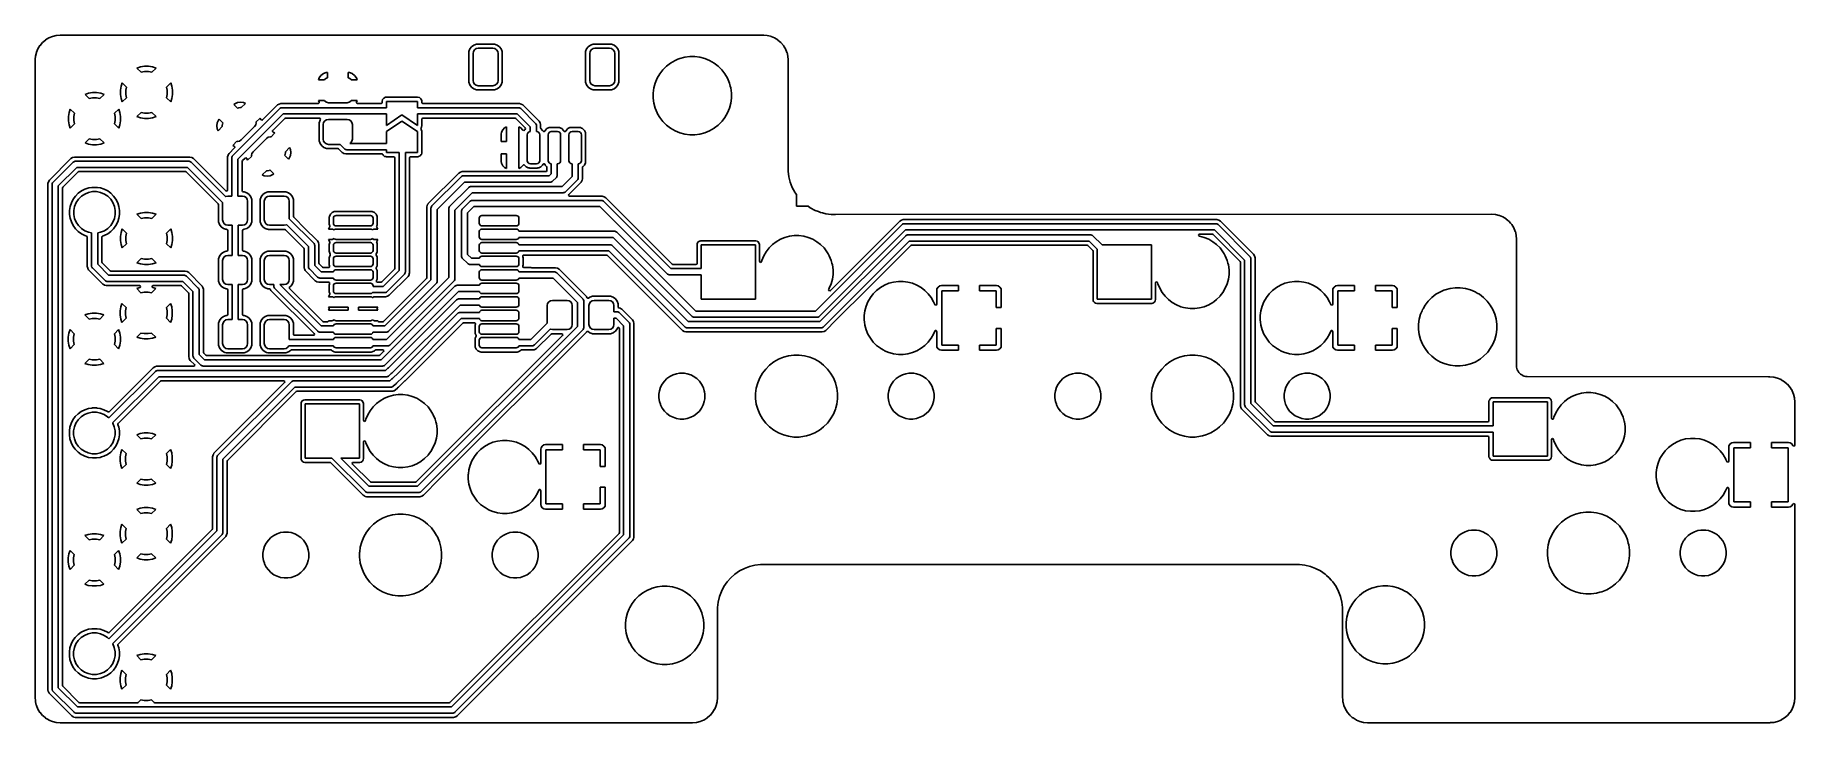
# Model space of a CAD drawing. Extents: x 164.7 to 249.1, y -103 to -70.
import ezdxf

# ---------------------------------------------------------------- set-up
doc = ezdxf.new("R2010")
doc.units = 0
doc.layers.add('BLACK', color=7, linetype='CONTINUOUS')

msp = doc.modelspace()

# ---------------------------------------------------------------- linework, layer by layer
at = {"layer": 'BLACK', "linetype": 'CONTINUOUS'}
for p, q in [((165.328987, -70.129765), (165.495778, -70.060677)), ((165.495778, -70.060677), (165.503073, -70.058307)), ((165.503073, -70.058307), (165.678612, -70.016164)), ((165.678612, -70.016164), (165.686191, -70.014964)), ((165.686191, -70.014964), (165.868054, -70.00065)), ((165.868054, -70.00065), (165.871895, -70.0005)), ((165.871895, -70.0005), (199.624571, -70.002582)), ((199.624571, -70.002582), (199.628368, -70.002732)), ((199.628368, -70.002732), (199.784132, -70.014991)), ((199.784132, -70.014991), (199.791713, -70.016191)), ((199.791713, -70.016191), (199.953777, -70.055099)), ((199.953777, -70.055099), (199.967562, -70.058409)), ((199.967562, -70.058409), (199.974875, -70.060785)), ((199.974875, -70.060785), (200.141955, -70.129991)), ((164.686164, -71.008614), (164.728306, -70.833079)), ((164.728306, -70.833079), (164.730682, -70.82577)), ((164.730682, -70.82577), (164.732772, -70.820724)), ((164.732772, -70.820724), (164.799765, -70.658988)), ((164.799765, -70.658988), (164.803245, -70.652158)), ((164.803245, -70.652158), (164.897572, -70.49823)), ((164.897572, -70.49823), (164.902074, -70.492032)), ((164.902074, -70.492032), (165.019324, -70.354751)), ((165.019324, -70.354751), (165.02475, -70.349325)), ((165.02475, -70.349325), (165.162027, -70.232079)), ((165.162027, -70.232079), (165.168228, -70.227574)), ((165.168228, -70.227574), (165.322157, -70.133245)), ((165.322157, -70.133245), (165.328987, -70.129765)), ((185.482353, -70.790301), (185.4795, -70.820724)), ((185.4795, -70.820724), (185.4795, -72.229275)), ((185.527204, -70.662123), (185.482353, -70.7903)), ((185.482353, -70.7903), (185.482353, -70.790301)), ((185.527208, -70.662114), (185.527204, -70.662123)), ((185.607849, -70.552849), (185.527208, -70.662114)), ((185.717114, -70.472208), (185.607849, -70.552849)), ((185.68, -70.875), (185.69903, -70.779329)), ((185.68, -72.175), (185.68, -70.875)), ((185.69903, -70.779329), (185.753223, -70.698223)), ((185.717123, -70.472204), (185.717114, -70.472208)), ((185.8453, -70.427353), (185.717123, -70.472204)), ((185.753223, -70.698223), (185.834329, -70.64403)), ((185.834329, -70.64403), (185.93, -70.625)), ((185.845301, -70.427353), (185.8453, -70.427353)), ((185.875724, -70.4245), (185.845301, -70.427353)), ((185.875734, -70.4245), (185.875724, -70.4245)), ((186.684266, -70.4245), (185.875734, -70.4245)), ((185.93, -70.625), (186.63, -70.625)), ((186.63, -70.625), (186.725671, -70.64403)), ((186.684275, -70.4245), (186.684266, -70.4245)), ((186.714698, -70.427353), (186.684275, -70.4245)), ((186.842876, -70.472204), (186.714698, -70.427353)), ((186.725671, -70.64403), (186.806777, -70.698223)), ((186.806777, -70.698223), (186.86097, -70.779329)), ((186.842885, -70.472208), (186.842876, -70.472204)), ((186.95215, -70.552849), (186.842885, -70.472208)), ((186.86097, -70.779329), (186.88, -70.875)), ((186.88, -70.875), (186.88, -72.175)), ((187.032791, -70.662114), (186.95215, -70.552849)), ((187.032792, -70.662117), (187.032791, -70.662114)), ((187.032793, -70.662118), (187.032792, -70.662117)), ((187.077646, -70.790301), (187.032793, -70.662118)), ((187.080499, -70.820724), (187.077646, -70.790301)), ((187.0805, -70.820734), (187.080499, -70.820724)), ((187.0805, -72.229266), (187.0805, -70.820734)), ((191.082353, -70.790301), (191.0795, -70.820724)), ((191.0795, -70.820724), (191.0795, -72.229275)), ((191.127204, -70.662123), (191.082353, -70.7903)), ((191.082353, -70.7903), (191.082353, -70.790301)), ((191.127208, -70.662114), (191.127204, -70.662123)), ((191.207849, -70.552849), (191.127208, -70.662114)), ((191.317114, -70.472208), (191.207849, -70.552849)), ((191.28, -70.875), (191.29903, -70.779329)), ((191.28, -72.175), (191.28, -70.875)), ((191.29903, -70.779329), (191.353223, -70.698223)), ((191.317123, -70.472204), (191.317114, -70.472208)), ((191.4453, -70.427353), (191.317123, -70.472204)), ((191.353223, -70.698223), (191.434329, -70.64403)), ((191.434329, -70.64403), (191.53, -70.625)), ((191.445301, -70.427353), (191.4453, -70.427353)), ((191.475724, -70.4245), (191.445301, -70.427353)), ((191.475734, -70.4245), (191.475724, -70.4245)), ((192.284266, -70.4245), (191.475734, -70.4245)), ((191.53, -70.625), (192.23, -70.625)), ((192.23, -70.625), (192.325671, -70.64403)), ((192.284275, -70.4245), (192.284266, -70.4245)), ((192.314698, -70.427353), (192.284275, -70.4245)), ((192.442876, -70.472204), (192.314698, -70.427353)), ((192.325671, -70.64403), (192.406777, -70.698223)), ((192.406777, -70.698223), (192.46097, -70.779329)), ((192.442885, -70.472208), (192.442876, -70.472204)), ((192.55215, -70.552849), (192.442885, -70.472208)), ((192.46097, -70.779329), (192.48, -70.875)), ((192.48, -70.875), (192.48, -72.175)), ((192.632791, -70.662114), (192.55215, -70.552849)), ((192.632792, -70.662117), (192.632791, -70.662114)), ((192.632793, -70.662118), (192.632792, -70.662117)), ((192.677646, -70.790301), (192.632793, -70.662118)), ((192.6805, -70.820734), (192.677646, -70.790301)), ((192.6805, -72.229266), (192.6805, -70.820734)), ((200.141955, -70.129991), (200.148795, -70.133476)), ((200.148795, -70.133476), (200.302991, -70.227968)), ((200.302991, -70.227968), (200.309202, -70.232479)), ((200.309202, -70.232479), (200.384111, -70.296456)), ((200.384111, -70.296456), (200.446722, -70.34993)), ((200.446722, -70.34993), (200.452159, -70.355367)), ((200.452159, -70.355367), (200.569606, -70.492879)), ((200.569606, -70.492879), (200.574124, -70.499098)), ((200.574124, -70.499098), (200.607063, -70.552849)), ((200.607063, -70.552849), (200.668613, -70.653287)), ((200.668613, -70.653287), (200.672104, -70.660138)), ((200.672104, -70.660138), (200.74131, -70.827213)), ((200.74131, -70.827213), (200.743686, -70.834526)), ((200.743686, -70.834526), (200.785903, -71.010366)), ((164.670498, -71.201926), (164.670649, -71.198082)), ((164.670498, -71.579585), (164.670498, -71.201926)), ((164.670498, -72.646623), (164.670498, -71.579585)), ((164.670649, -71.198082), (164.67552, -71.13619)), ((164.67552, -71.13619), (164.684964, -71.016193)), ((164.684964, -71.016193), (164.686164, -71.008614)), ((169.71729, -71.525779), (169.551692, -71.579585)), ((169.551692, -71.579585), (169.753455, -71.781348)), ((169.717293, -71.525778), (169.71729, -71.525779)), ((169.911624, -71.495), (169.717293, -71.525778)), ((169.753455, -71.781348), (169.911983, -71.749815)), ((170.108376, -71.495), (169.911624, -71.495)), ((169.911983, -71.749815), (170.108017, -71.749815)), ((170.108017, -71.749815), (170.266544, -71.781348)), ((170.302706, -71.525778), (170.108376, -71.495)), ((170.266544, -71.781348), (170.468307, -71.579585)), ((170.302709, -71.525779), (170.302706, -71.525778)), ((170.468307, -71.579585), (170.302709, -71.525779)), ((194.786888, -71.660753), (194.637239, -71.855779)), ((194.786899, -71.660741), (194.786888, -71.660753)), ((194.960739, -71.486901), (194.786899, -71.660741)), ((194.960751, -71.48689), (194.960739, -71.486901)), ((195.155777, -71.337241), (194.960751, -71.48689)), ((195.155792, -71.337231), (195.155777, -71.337241)), ((195.368702, -71.214308), (195.155792, -71.337231)), ((195.368703, -71.214307), (195.368702, -71.214308)), ((195.368706, -71.214306), (195.368703, -71.214307)), ((195.501757, -71.159194), (195.368706, -71.214306)), ((195.595842, -71.120223), (195.501757, -71.159194)), ((195.595852, -71.120219), (195.595842, -71.120223)), ((195.833309, -71.056593), (195.595852, -71.120219)), ((195.833317, -71.056591), (195.833309, -71.056593)), ((195.833321, -71.056591), (195.833317, -71.056591)), ((196.077071, -71.0245), (195.833321, -71.056591)), ((196.322925, -71.0245), (196.077071, -71.0245)), ((196.566675, -71.056591), (196.322925, -71.0245)), ((196.566679, -71.056592), (196.566675, -71.056591)), ((196.566686, -71.056593), (196.566679, -71.056592)), ((196.804143, -71.120219), (196.566686, -71.056593)), ((196.804149, -71.120221), (196.804143, -71.120219)), ((196.804151, -71.120222), (196.804149, -71.120221)), ((197.03129, -71.214306), (196.804151, -71.120222)), ((197.031294, -71.214308), (197.03129, -71.214306)), ((197.244203, -71.337231), (197.031293, -71.214308)), ((197.031293, -71.214308), (197.031294, -71.214308)), ((197.244218, -71.337241), (197.244203, -71.337231)), ((197.439244, -71.48689), (197.244218, -71.337241)), ((197.439256, -71.486901), (197.439244, -71.48689)), ((197.613096, -71.660741), (197.439256, -71.486901)), ((197.613107, -71.660753), (197.613096, -71.660741)), ((197.762756, -71.855779), (197.613107, -71.660753)), ((200.785903, -71.010366), (200.787106, -71.01796)), ((200.787106, -71.01796), (200.799336, -71.173341)), ((200.799336, -71.173341), (200.799487, -71.177166)), ((200.799487, -71.177166), (200.801582, -76.404193)), ((168.790778, -72.452293), (168.76, -72.646623)), ((168.790779, -72.45229), (168.790778, -72.452293)), ((168.844585, -72.286692), (168.790779, -72.45229)), ((169.046348, -72.488455), (168.844585, -72.286692)), ((169.014815, -72.646983), (169.046348, -72.488455)), ((171.175413, -72.286692), (170.973651, -72.488453)), ((170.973651, -72.488453), (171.005185, -72.646983)), ((171.22922, -72.45229), (171.175413, -72.286692)), ((171.229221, -72.452293), (171.22922, -72.45229)), ((171.26, -72.646623), (171.229221, -72.452293)), ((178.296648, -72.047908), (178.2623, -72.14)), ((178.2623, -72.14), (178.545331, -72.14)), ((178.382811, -71.932811), (178.296648, -72.047908)), ((178.497908, -71.846648), (178.382811, -71.932811)), ((178.632627, -71.7964), (178.497908, -71.846648)), ((178.545331, -72.14), (178.563223, -72.113223)), ((178.563223, -72.113223), (178.644329, -72.05903)), ((178.689999, -71.790232), (178.632627, -71.7964)), ((178.644329, -72.05903), (178.69, -72.049945)), ((178.69, -71.790233), (178.689999, -71.790232)), ((178.69, -72.049945), (178.69, -71.790233)), ((179.747372, -71.7964), (179.69, -71.790232)), ((179.69, -71.790232), (179.69, -72.049945)), ((179.69, -72.049945), (179.735671, -72.05903)), ((179.735671, -72.05903), (179.816777, -72.113223)), ((179.882091, -71.846648), (179.747372, -71.7964)), ((179.816777, -72.113223), (179.834669, -72.14)), ((179.834669, -72.14), (180.117699, -72.14)), ((179.997188, -71.932811), (179.882091, -71.846648)), ((180.083351, -72.047908), (179.997188, -71.932811)), ((180.117699, -72.14), (180.083351, -72.047908)), ((185.4795, -72.229275), (185.482353, -72.259698)), ((185.482353, -72.259698), (185.482353, -72.259699)), ((185.482353, -72.259699), (185.527204, -72.387876)), ((185.527204, -72.387876), (185.527208, -72.387885)), ((185.527208, -72.387885), (185.607849, -72.49715)), ((185.607849, -72.49715), (185.717114, -72.577791)), ((185.69903, -72.270671), (185.68, -72.175)), ((185.753223, -72.351777), (185.69903, -72.270671)), ((185.717114, -72.577791), (185.717117, -72.577792)), ((185.717117, -72.577792), (185.717118, -72.577793)), ((185.717118, -72.577793), (185.71712, -72.577793)), ((185.71712, -72.577793), (185.717123, -72.577795)), ((185.717123, -72.577795), (185.845301, -72.622646)), ((185.834329, -72.40597), (185.753223, -72.351777)), ((185.93, -72.425), (185.834329, -72.40597)), ((186.63, -72.425), (185.93, -72.425)), ((186.725671, -72.40597), (186.63, -72.425)), ((186.714699, -72.622646), (186.842882, -72.577793)), ((186.806777, -72.351777), (186.725671, -72.40597)), ((186.86097, -72.270671), (186.806777, -72.351777)), ((186.842882, -72.577793), (186.95215, -72.49715)), ((186.88, -72.175), (186.86097, -72.270671)), ((186.95215, -72.49715), (187.032793, -72.387882)), ((187.032793, -72.387882), (187.077646, -72.259699)), ((187.077646, -72.259699), (187.0805, -72.229266)), ((191.0795, -72.229275), (191.082353, -72.259698)), ((191.082353, -72.259698), (191.082353, -72.259699)), ((191.082353, -72.259699), (191.127204, -72.387876)), ((191.127204, -72.387876), (191.127208, -72.387885)), ((191.127208, -72.387885), (191.207849, -72.49715)), ((191.207849, -72.49715), (191.317114, -72.577791)), ((191.29903, -72.270671), (191.28, -72.175)), ((191.353223, -72.351777), (191.29903, -72.270671)), ((191.317114, -72.577791), (191.317117, -72.577792)), ((191.317117, -72.577792), (191.317118, -72.577793)), ((191.317118, -72.577793), (191.31712, -72.577793)), ((191.31712, -72.577793), (191.317123, -72.577795)), ((191.317123, -72.577795), (191.445301, -72.622646)), ((191.434329, -72.40597), (191.353223, -72.351777)), ((191.53, -72.425), (191.434329, -72.40597)), ((192.23, -72.425), (191.53, -72.425)), ((192.325671, -72.40597), (192.23, -72.425)), ((192.314699, -72.622646), (192.442882, -72.577793)), ((192.406777, -72.351777), (192.325671, -72.40597)), ((192.46097, -72.270671), (192.406777, -72.351777)), ((192.442882, -72.577793), (192.55215, -72.49715)), ((192.48, -72.175), (192.46097, -72.270671)), ((192.55215, -72.49715), (192.632793, -72.387882)), ((192.632793, -72.387882), (192.677646, -72.259699)), ((192.677646, -72.259699), (192.6805, -72.229266)), ((194.356589, -72.533323), (194.324498, -72.777073)), ((194.356591, -72.533311), (194.356589, -72.533319)), ((194.356589, -72.533319), (194.356589, -72.533323)), ((194.420217, -72.295854), (194.356591, -72.533311)), ((194.420221, -72.295844), (194.420217, -72.295854)), ((194.514306, -72.068704), (194.420221, -72.295844)), ((194.637229, -71.855794), (194.514306, -72.068704)), ((194.637239, -71.855779), (194.637229, -71.855794)), ((197.762762, -71.855788), (197.762756, -71.855779)), ((197.762765, -71.855792), (197.762762, -71.855788)), ((197.885692, -72.068708), (197.762765, -71.855792)), ((197.979776, -72.295847), (197.885692, -72.068708)), ((197.979777, -72.295853), (197.979776, -72.295847)), ((197.979778, -72.295854), (197.979777, -72.295853)), ((198.021694, -72.45229), (197.979778, -72.295854)), ((198.043407, -72.533323), (198.021694, -72.45229)), ((198.075498, -72.777073), (198.043407, -72.533323)), ((164.670498, -72.839585), (164.670498, -72.646623)), ((164.670498, -73.906623), (164.670498, -72.839585)), ((167.22729, -72.785779), (167.061692, -72.839585)), ((167.061692, -72.839585), (167.263455, -73.041348)), ((167.227293, -72.785778), (167.22729, -72.785779)), ((167.421624, -72.755), (167.227293, -72.785778)), ((167.263455, -73.041348), (167.421983, -73.009815)), ((167.618376, -72.755), (167.421624, -72.755)), ((167.421983, -73.009815), (167.618017, -73.009815)), ((167.618017, -73.009815), (167.776544, -73.041348)), ((167.812706, -72.785778), (167.618376, -72.755)), ((167.776544, -73.041348), (167.978307, -72.839585)), ((167.812709, -72.785779), (167.812706, -72.785778)), ((167.978307, -72.839585), (167.812709, -72.785779)), ((168.76, -72.646623), (168.76, -72.843376)), ((168.76, -72.843376), (168.790778, -73.037706)), ((168.790778, -73.037706), (168.790779, -73.037709)), ((168.790779, -73.037709), (168.844585, -73.203306)), ((168.844585, -73.203306), (169.046348, -73.001543)), ((169.014815, -72.843017), (169.014815, -72.646983)), ((169.046348, -73.001543), (169.014815, -72.843017)), ((171.005185, -72.843017), (170.973651, -73.001544)), ((170.973651, -73.001544), (171.175413, -73.203306)), ((171.005185, -72.646983), (171.005185, -72.843017)), ((171.175413, -73.203306), (171.22922, -73.037709)), ((171.22922, -73.037709), (171.229221, -73.037706)), ((171.229221, -73.037706), (171.26, -72.843376)), ((171.26, -72.777073), (171.26, -72.646623)), ((171.26, -72.843376), (171.26, -72.777073)), ((174.2505, -73.292256), (174.205571, -73.328463)), ((174.205571, -73.328463), (174.205571, -73.328464)), ((174.205571, -73.328464), (174.389215, -73.512108)), ((174.250508, -73.292251), (174.2505, -73.292256)), ((174.381291, -73.232525), (174.250508, -73.292251)), ((174.523602, -73.212066), (174.381291, -73.232525)), ((174.523606, -73.212066), (174.523602, -73.212066)), ((174.665916, -73.232525), (174.523606, -73.212066)), ((174.555189, -73.473489), (174.755322, -73.273356)), ((174.755322, -73.273356), (174.665916, -73.232525)), ((176.294786, -73.349531), (175.57548, -74.068836)), ((176.294787, -73.34953), (176.294786, -73.349531)), ((176.374709, -73.303386), (176.294787, -73.34953)), ((176.374713, -73.303385), (176.374709, -73.303386)), ((176.463853, -73.2795), (176.374713, -73.303385)), ((178.243757, -73.2795), (176.463853, -73.2795)), ((178.260881, -73.276411), (178.243757, -73.2795)), ((178.288329, -73.250855), (178.260881, -73.276411)), ((178.545331, -73.14), (178.2623, -73.14)), ((178.2623, -73.14), (178.289668, -73.213376)), ((178.289668, -73.213376), (178.288329, -73.250855)), ((178.563223, -73.166777), (178.545331, -73.14)), ((178.644329, -73.22097), (178.563223, -73.166777)), ((178.74, -73.24), (178.644329, -73.22097)), ((179.64, -73.24), (178.74, -73.24)), ((179.735671, -73.22097), (179.64, -73.24)), ((179.816777, -73.166777), (179.735671, -73.22097)), ((179.834669, -73.14), (179.816777, -73.166777)), ((180.1177, -73.14), (179.834669, -73.14)), ((180.087243, -73.2305), (180.090332, -73.213376)), ((180.101595, -73.265148), (180.087243, -73.2305)), ((180.090332, -73.213376), (180.1177, -73.14)), ((180.136243, -73.2795), (180.101595, -73.265148)), ((181.2655, -73.2795), (180.136243, -73.2795)), ((181.300148, -73.265148), (181.2655, -73.2795)), ((181.3145, -73.2305), (181.300148, -73.265148)), ((181.334849, -73.090839), (181.3145, -73.179997)), ((181.3145, -73.179997), (181.3145, -73.2305)), ((181.334853, -73.090832), (181.334849, -73.090839)), ((181.391873, -73.019333), (181.334853, -73.090832)), ((181.474268, -72.979653), (181.391873, -73.019333)), ((181.474271, -72.979652), (181.474268, -72.979653)), ((181.519999, -72.9745), (181.474271, -72.979652)), ((181.52, -72.9745), (181.519999, -72.9745)), ((183.02, -72.9745), (181.52, -72.9745)), ((181.52, -73.48), (181.52, -73.18)), ((181.52, -73.18), (183.02, -73.18)), ((183.020003, -72.9745), (183.02, -72.9745)), ((183.02, -73.18), (183.02, -73.48)), ((183.10916, -72.994849), (183.020003, -72.9745)), ((183.109167, -72.994853), (183.10916, -72.994849)), ((183.162905, -73.037709), (183.109167, -72.994853)), ((183.180666, -73.051873), (183.162905, -73.037709)), ((183.220348, -73.134272), (183.180666, -73.051873)), ((183.224919, -73.174847), (183.220348, -73.134272)), ((183.2255, -73.179999), (183.224919, -73.174847)), ((183.2255, -73.2305), (183.2255, -73.179999)), ((183.239852, -73.265148), (183.2255, -73.2305)), ((183.2745, -73.2795), (183.239852, -73.265148)), ((187.906144, -73.2795), (183.2745, -73.2795)), ((185.845301, -72.622646), (185.875734, -72.6255)), ((185.875734, -72.6255), (185.875744, -72.6255)), ((185.875744, -72.6255), (186.684256, -72.6255)), ((186.684256, -72.6255), (186.684266, -72.6255)), ((186.684266, -72.6255), (186.714699, -72.622646)), ((187.906147, -73.2795), (187.906144, -73.2795)), ((187.995286, -73.303385), (187.906147, -73.2795)), ((187.99529, -73.303386), (187.995286, -73.303385)), ((188.075212, -73.34953), (187.99529, -73.303386)), ((188.850469, -74.124787), (188.075212, -73.34953)), ((191.445301, -72.622646), (191.475734, -72.6255)), ((191.475734, -72.6255), (191.475744, -72.6255)), ((191.475744, -72.6255), (192.284256, -72.6255)), ((192.284256, -72.6255), (192.284266, -72.6255)), ((192.284266, -72.6255), (192.314699, -72.622646)), ((194.324498, -72.777073), (194.324498, -72.814284)), ((194.324498, -72.814284), (194.324498, -73.022927)), ((194.324498, -73.022927), (194.356589, -73.266677)), ((194.356589, -73.266677), (194.35659, -73.266681)), ((194.35659, -73.266681), (194.356591, -73.266688)), ((194.356591, -73.266688), (194.420217, -73.504145)), ((197.979776, -73.504153), (198.043407, -73.266677)), ((198.043407, -73.266677), (198.075498, -73.022927)), ((198.075498, -73.022927), (198.075498, -72.777073)), ((164.670498, -75.170413), (164.670498, -73.906623)), ((166.300778, -73.712293), (166.27, -73.906623)), ((166.27, -73.906623), (166.27, -74.103376)), ((166.27, -74.103376), (166.300778, -74.297706)), ((166.300779, -73.71229), (166.300778, -73.712293)), ((166.354585, -73.546692), (166.300779, -73.71229)), ((166.556348, -73.748455), (166.354585, -73.546692)), ((166.354585, -74.463306), (166.556348, -74.261543)), ((166.524815, -73.906983), (166.556348, -73.748455)), ((166.524815, -74.103017), (166.524815, -73.906983)), ((166.556348, -74.261543), (166.524815, -74.103017)), ((168.685413, -73.546692), (168.483651, -73.748453)), ((168.483651, -73.748453), (168.515185, -73.906983)), ((168.515185, -74.103017), (168.483651, -74.261544)), ((168.483651, -74.261544), (168.685413, -74.463306)), ((168.515185, -73.906983), (168.515185, -74.103017)), ((168.73922, -73.71229), (168.685413, -73.546692)), ((168.739221, -73.712293), (168.73922, -73.71229)), ((168.7694, -73.902835), (168.739221, -73.712293)), ((168.739221, -74.297706), (168.77, -74.103376)), ((168.77, -73.906623), (168.7694, -73.902835)), ((168.77, -73.910413), (168.77, -73.906623)), ((168.77, -74.103376), (168.77, -73.910413)), ((169.753454, -73.708651), (169.551692, -73.910413)), ((169.551692, -73.910413), (169.71729, -73.96422)), ((169.71729, -73.96422), (169.717293, -73.964221)), ((169.717293, -73.964221), (169.911624, -73.995)), ((169.911983, -73.740185), (169.753454, -73.708651)), ((169.911624, -73.995), (170.108376, -73.995)), ((170.108017, -73.740185), (169.911983, -73.740185)), ((170.266545, -73.708651), (170.108017, -73.740185)), ((170.108376, -73.995), (170.302706, -73.964221)), ((170.468307, -73.910413), (170.266545, -73.708651)), ((170.302706, -73.964221), (170.302709, -73.96422)), ((170.302709, -73.96422), (170.468307, -73.910413)), ((173.402525, -74.211291), (173.382066, -74.353602)), ((173.462251, -74.080508), (173.402525, -74.211291)), ((173.462256, -74.0805), (173.462251, -74.080508)), ((173.498463, -74.035571), (173.462256, -74.0805)), ((173.498464, -74.035571), (173.498463, -74.035571)), ((173.682108, -74.219215), (173.498464, -74.035571)), ((173.637207, -74.353604), (173.656238, -74.257933)), ((173.656238, -74.257933), (173.682108, -74.219215)), ((174.143934, -75.783934), (176.403934, -73.523934)), ((174.389215, -73.512108), (174.427933, -73.486238)), ((176.572132, -73.78), (174.4, -75.952132)), ((174.427933, -73.486238), (174.523604, -73.467207)), ((174.523604, -73.467207), (174.555189, -73.473489)), ((175.268579, -74.212182), (175.249548, -74.307853)), ((175.462428, -73.980463), (175.262295, -74.180595)), ((175.262295, -74.180595), (175.268579, -74.212182)), ((175.49626, -74.054543), (175.462428, -73.980463)), ((175.506184, -74.068836), (175.49626, -74.054543)), ((175.540832, -74.083188), (175.506184, -74.068836)), ((175.57548, -74.068836), (175.540832, -74.083188)), ((176.067427, -74.568254), (176.64083, -73.994852)), ((176.403934, -73.523934), (176.426665, -73.505279)), ((176.426665, -73.505279), (176.458339, -73.492159)), ((176.458339, -73.492159), (176.480736, -73.482882)), ((176.480736, -73.482882), (176.51, -73.48)), ((176.51, -73.48), (181.52, -73.48)), ((181.52, -73.78), (176.572132, -73.78)), ((176.64083, -73.994852), (176.675478, -73.9805)), ((176.675478, -73.9805), (178.31145, -73.9805)), ((178.292353, -74.205301), (178.2895, -74.235724)), ((178.2895, -74.235724), (178.2895, -75.044275)), ((178.337204, -74.077123), (178.292353, -74.2053)), ((178.292353, -74.2053), (178.292353, -74.205301)), ((178.31145, -73.9805), (178.346098, -73.994852)), ((178.337205, -74.077119), (178.337204, -74.077123)), ((178.350876, -74.058597), (178.337205, -74.077119)), ((178.346098, -73.994852), (178.36045, -74.0295)), ((178.36045, -74.0295), (178.350876, -74.058597)), ((178.49, -74.29), (178.50903, -74.194329)), ((178.49, -74.99), (178.49, -74.29)), ((178.50903, -74.194329), (178.563223, -74.113223)), ((178.563223, -74.113223), (178.644329, -74.05903)), ((178.644329, -74.05903), (178.74, -74.04)), ((178.74, -74.04), (179.64, -74.04)), ((179.64, -74.04), (179.735671, -74.05903)), ((179.735671, -74.05903), (179.816777, -74.113223)), ((179.816777, -74.113223), (179.87097, -74.194329)), ((179.87097, -74.194329), (179.89, -74.29)), ((179.89, -74.29), (179.89, -74.99)), ((181.52, -74.33), (181.52, -73.78)), ((182.27, -73.83), (181.52, -74.33)), ((181.52, -74.63), (182.27, -74.13)), ((183.02, -74.33), (182.27, -73.83)), ((182.27, -74.13), (183.02, -74.63)), ((183.02, -73.48), (187.86, -73.48)), ((187.797868, -73.78), (183.02, -73.78)), ((183.02, -73.78), (183.02, -74.33)), ((183.2255, -74.0295), (183.239852, -73.994852)), ((183.2255, -74.33), (183.2255, -74.0295)), ((183.239852, -73.994852), (183.2745, -73.9805)), ((183.2745, -73.9805), (187.694522, -73.9805)), ((187.694522, -73.9805), (187.72917, -73.994852)), ((187.72917, -73.994852), (188.18717, -74.452852)), ((188.42, -74.402132), (187.797868, -73.78)), ((187.86, -73.48), (187.889264, -73.482882)), ((187.889264, -73.482882), (187.911661, -73.492159)), ((187.911661, -73.492159), (187.943335, -73.505279)), ((187.943335, -73.505279), (187.966066, -73.523934)), ((187.966066, -73.523934), (188.676066, -74.233934)), ((188.676066, -74.233934), (188.694721, -74.256665)), ((188.694721, -74.256665), (188.695246, -74.257933)), ((188.695246, -74.257933), (188.717118, -74.310736)), ((188.896613, -74.204709), (188.850469, -74.124787)), ((188.896613, -74.204711), (188.896613, -74.204709)), ((188.896614, -74.204712), (188.896613, -74.204711)), ((188.896772, -74.205301), (188.896614, -74.204712)), ((188.9205, -74.293853), (188.896772, -74.205301)), ((188.9205, -74.449523), (188.9205, -74.293853)), ((194.420217, -73.504145), (194.420219, -73.504151)), ((194.420219, -73.504151), (194.42022, -73.504153)), ((194.42022, -73.504153), (194.514304, -73.731292)), ((194.514304, -73.731292), (194.536819, -73.770289)), ((194.536819, -73.770289), (194.637229, -73.944205)), ((194.637229, -73.944205), (194.637239, -73.94422)), ((194.637239, -73.94422), (194.786888, -74.139246)), ((194.786888, -74.139246), (194.786899, -74.139258)), ((194.786899, -74.139258), (194.960739, -74.313098)), ((197.439254, -74.313101), (197.613099, -74.139256)), ((197.613099, -74.139256), (197.624202, -74.124787)), ((197.624202, -74.124787), (197.762756, -73.94422)), ((197.762756, -73.94422), (197.762757, -73.944217)), ((197.762757, -73.944217), (197.762765, -73.944208)), ((197.762765, -73.944208), (197.885692, -73.731292)), ((197.885692, -73.731292), (197.979776, -73.504153)), ((166.300778, -74.297706), (166.300779, -74.297709)), ((166.300779, -74.297709), (166.354585, -74.463306)), ((167.263454, -74.968651), (167.061692, -75.170413)), ((167.421983, -75.000185), (167.263454, -74.968651)), ((167.618017, -75.000185), (167.421983, -75.000185)), ((167.776545, -74.968651), (167.618017, -75.000185)), ((167.978307, -75.170413), (167.776545, -74.968651)), ((168.685413, -74.463306), (168.72106, -74.353602)), ((168.72106, -74.353602), (168.727118, -74.334958)), ((168.727118, -74.334958), (168.73922, -74.297709)), ((168.73922, -74.297709), (168.739221, -74.297706)), ((173.382066, -74.353602), (173.382066, -74.353605)), ((173.382066, -74.353605), (173.402525, -74.495916)), ((173.402525, -74.495916), (173.443356, -74.585321)), ((173.443356, -74.585321), (173.643489, -74.385188)), ((173.643489, -74.385188), (173.637207, -74.353604)), ((174.350595, -75.092295), (174.150463, -75.292428)), ((174.382182, -75.098579), (174.350595, -75.092295)), ((174.477853, -75.079548), (174.382182, -75.098579)), ((174.558959, -75.025355), (174.477853, -75.079548)), ((175.195355, -74.388959), (174.558959, -75.025355)), ((175.124645, -75.591041), (175.761041, -74.954645)), ((175.249548, -74.307853), (175.195355, -74.388959)), ((175.761041, -74.954645), (175.842147, -74.900452)), ((175.842147, -74.900452), (175.937818, -74.881421)), ((175.937818, -74.881421), (175.969402, -74.887703)), ((175.969402, -74.887703), (176.169536, -74.68757)), ((176.056169, -74.62002), (176.057508, -74.582541)), ((176.081725, -74.647468), (176.056169, -74.62002)), ((176.057508, -74.582541), (176.067427, -74.568254)), ((176.169536, -74.68757), (176.081725, -74.647468)), ((178.2895, -75.044275), (178.292353, -75.074698)), ((178.292353, -75.074698), (178.292353, -75.074699)), ((178.292353, -75.074699), (178.337204, -75.202876)), ((178.50903, -75.085671), (178.49, -74.99)), ((178.563223, -75.166777), (178.50903, -75.085671)), ((179.87097, -75.085671), (179.816777, -75.166777)), ((179.89, -74.99), (179.87097, -75.085671)), ((181.52, -75.195), (181.52, -74.63)), ((183.02, -74.63), (183.02, -75.63)), ((183.171267, -74.477494), (183.181939, -74.448266)), ((183.184678, -74.512515), (183.171267, -74.477494)), ((183.181939, -74.448266), (183.205149, -74.419163)), ((183.19689, -74.525405), (183.184678, -74.512515)), ((183.224755, -74.612513), (183.19689, -74.525405)), ((183.205149, -74.419163), (183.2255, -74.33)), ((183.2255, -74.63), (183.224755, -74.612513)), ((183.2255, -74.63001), (183.2255, -74.63)), ((183.2255, -74.743519), (183.2255, -74.63001)), ((183.2255, -75.629999), (183.2255, -74.743519)), ((187.044836, -74.649849), (187.03, -74.743519)), ((187.03, -74.743519), (187.03, -75.1)), ((187.03, -75.1), (187.28, -75.1)), ((187.102354, -74.536961), (187.044836, -74.649849)), ((187.102359, -74.536954), (187.102354, -74.536961)), ((187.191951, -74.447362), (187.102359, -74.536954)), ((187.191957, -74.447357), (187.191951, -74.447362)), ((187.28, -74.402497), (187.191957, -74.447357)), ((187.28, -75.1), (187.28, -74.402497)), ((187.968042, -74.447357), (187.88, -74.402497)), ((187.88, -74.402497), (187.88, -76.397501)), ((187.968048, -74.447362), (187.968042, -74.447357)), ((188.05764, -74.536954), (187.968048, -74.447362)), ((188.057644, -74.536959), (188.05764, -74.536954)), ((188.065747, -74.552862), (188.057644, -74.536959)), ((188.074758, -74.565264), (188.065747, -74.552862)), ((188.109406, -74.579616), (188.074758, -74.565264)), ((188.144054, -74.565264), (188.109406, -74.579616)), ((188.18717, -74.522148), (188.144054, -74.565264)), ((188.18717, -74.452852), (188.201522, -74.4875)), ((188.201522, -74.4875), (188.18717, -74.522148)), ((188.28, -74.775), (188.291418, -74.717597)), ((188.28, -76.025), (188.28, -74.775)), ((188.291418, -74.717597), (188.323934, -74.668934)), ((188.323934, -74.668934), (188.372597, -74.636418)), ((188.372597, -74.636418), (188.42, -74.626989)), ((188.42, -74.626989), (188.42, -74.402132)), ((188.717118, -74.310736), (188.72, -74.34)), ((188.72, -74.34), (188.72, -74.625)), ((188.72, -74.625), (188.73, -74.625)), ((188.73, -74.625), (188.787403, -74.636418)), ((188.787403, -74.636418), (188.836066, -74.668934)), ((188.836066, -74.668934), (188.868582, -74.717597)), ((188.868582, -74.717597), (188.88, -74.775)), ((188.88, -74.775), (188.88, -76.025)), ((188.934852, -74.484171), (188.9205, -74.449523)), ((188.936483, -74.485802), (188.934852, -74.484171)), ((189.019198, -74.568517), (188.936483, -74.485802)), ((189.027595, -74.585694), (189.019198, -74.568517)), ((189.035979, -74.602843), (189.027595, -74.585694)), ((189.058479, -74.625343), (189.035979, -74.602843)), ((189.09591, -74.627667), (189.058479, -74.625343)), ((189.124021, -74.602843), (189.09591, -74.627667)), ((189.140801, -74.568519), (189.124021, -74.602843)), ((189.140803, -74.568515), (189.140801, -74.568519)), ((189.223515, -74.485803), (189.140803, -74.568515)), ((189.223519, -74.485801), (189.223515, -74.485803)), ((189.328603, -74.434428), (189.223519, -74.485801)), ((189.28, -74.775), (189.291418, -74.717597)), ((189.28, -76.025), (189.28, -74.775)), ((189.291418, -74.717597), (189.323934, -74.668934)), ((189.323934, -74.668934), (189.372597, -74.636418)), ((189.328605, -74.434427), (189.328603, -74.434428)), ((189.396738, -74.4245), (189.328605, -74.434427)), ((189.372597, -74.636418), (189.43, -74.625)), ((189.39674, -74.4245), (189.396738, -74.4245)), ((189.76326, -74.4245), (189.39674, -74.4245)), ((189.43, -74.625), (189.73, -74.625)), ((189.73, -74.625), (189.787403, -74.636418)), ((189.763262, -74.4245), (189.76326, -74.4245)), ((189.831394, -74.434427), (189.763262, -74.4245)), ((189.787403, -74.636418), (189.836066, -74.668934)), ((189.831396, -74.434428), (189.831394, -74.434427)), ((189.883938, -74.460114), (189.831396, -74.434428)), ((189.836066, -74.668934), (189.868582, -74.717597)), ((189.868582, -74.717597), (189.88, -74.775)), ((189.88, -74.775), (189.88, -76.025)), ((189.936483, -74.485802), (189.883938, -74.460114)), ((190.019198, -74.568517), (189.936483, -74.485802)), ((190.027595, -74.585694), (190.019198, -74.568517)), ((190.035979, -74.602843), (190.027595, -74.585694)), ((190.058479, -74.625343), (190.035979, -74.602843)), ((190.09591, -74.627667), (190.058479, -74.625343)), ((190.124021, -74.602843), (190.09591, -74.627667)), ((190.140801, -74.568519), (190.124021, -74.602843)), ((190.140803, -74.568515), (190.140801, -74.568519)), ((190.223515, -74.485803), (190.140803, -74.568515)), ((190.223519, -74.485801), (190.223515, -74.485803)), ((190.328603, -74.434428), (190.223519, -74.485801)), ((190.28, -74.775), (190.291418, -74.717597)), ((190.28, -76.025), (190.28, -74.775)), ((190.291418, -74.717597), (190.323934, -74.668934)), ((190.323934, -74.668934), (190.372597, -74.636418)), ((190.328605, -74.434427), (190.328603, -74.434428)), ((190.396738, -74.4245), (190.328605, -74.434427)), ((190.372597, -74.636418), (190.43, -74.625)), ((190.39674, -74.4245), (190.396738, -74.4245)), ((190.76326, -74.4245), (190.39674, -74.4245)), ((190.43, -74.625), (190.73, -74.625)), ((190.73, -74.625), (190.787403, -74.636418)), ((190.763262, -74.4245), (190.76326, -74.4245)), ((190.831394, -74.434427), (190.763262, -74.4245)), ((190.787403, -74.636418), (190.836066, -74.668934)), ((190.831396, -74.434428), (190.831394, -74.434427)), ((190.883938, -74.460114), (190.831396, -74.434428)), ((190.836066, -74.668934), (190.868582, -74.717597)), ((190.868582, -74.717597), (190.88, -74.775)), ((190.88, -74.775), (190.88, -76.025)), ((190.936483, -74.485802), (190.883938, -74.460114)), ((191.019198, -74.568517), (190.936483, -74.485802)), ((191.070573, -74.673607), (191.019198, -74.568517)), ((191.0805, -74.74174), (191.070573, -74.673607)), ((191.0805, -76.05826), (191.0805, -74.74174)), ((194.960739, -74.313098), (194.960751, -74.313109)), ((194.960751, -74.313109), (195.155777, -74.462758)), ((195.155777, -74.462758), (195.155786, -74.462764)), ((195.155786, -74.462764), (195.15579, -74.462767)), ((195.15579, -74.462767), (195.368706, -74.585694)), ((195.368706, -74.585694), (195.595845, -74.679778)), ((195.595845, -74.679778), (195.595851, -74.679779)), ((195.595851, -74.679779), (195.595852, -74.67978)), ((195.595852, -74.67978), (195.833309, -74.743406)), ((195.833309, -74.743406), (195.83331, -74.743406)), ((195.83331, -74.743406), (195.833321, -74.743409)), ((195.833321, -74.743409), (196.077071, -74.7755)), ((196.077071, -74.7755), (196.077074, -74.7755)), ((196.077074, -74.7755), (196.322922, -74.7755)), ((196.322922, -74.7755), (196.322925, -74.7755)), ((196.322925, -74.7755), (196.566675, -74.743409)), ((196.566675, -74.743409), (196.804151, -74.679778)), ((196.804151, -74.679778), (197.03129, -74.585694)), ((197.03129, -74.585694), (197.244206, -74.462767)), ((197.244206, -74.462767), (197.256838, -74.453074)), ((197.256838, -74.453074), (197.439244, -74.313109)), ((197.439244, -74.313109), (197.439246, -74.313106)), ((197.439246, -74.313106), (197.439254, -74.313101)), ((164.670498, -77.123853), (164.670498, -75.170413)), ((166.384787, -75.919531), (165.349531, -76.954787)), ((166.464709, -75.873386), (166.384787, -75.91953)), ((166.384787, -75.91953), (166.384787, -75.919531)), ((166.464713, -75.873385), (166.464709, -75.873386)), ((166.553853, -75.8495), (166.464713, -75.873385)), ((166.553856, -75.8495), (166.553853, -75.8495)), ((172.089771, -75.8495), (166.553856, -75.8495)), ((167.061692, -75.170413), (167.22729, -75.22422)), ((167.22729, -75.22422), (167.227293, -75.224221)), ((167.227293, -75.224221), (167.421624, -75.255)), ((167.421624, -75.255), (167.618376, -75.255)), ((167.618376, -75.255), (167.812706, -75.224221)), ((167.812706, -75.224221), (167.812709, -75.22422)), ((167.812709, -75.22422), (167.978307, -75.170413)), ((172.089774, -75.8495), (172.089771, -75.8495)), ((172.178913, -75.873385), (172.089774, -75.8495)), ((172.178917, -75.873386), (172.178913, -75.873385)), ((172.258839, -75.91953), (172.178917, -75.873386)), ((173.815852, -77.476543), (172.258839, -75.91953)), ((173.923384, -75.754715), (173.8995, -75.843852)), ((173.8995, -75.843852), (173.8995, -77.441895)), ((173.925837, -75.750468), (173.923384, -75.754715)), ((173.969525, -75.674794), (173.925837, -75.750467)), ((173.925837, -75.750467), (173.925837, -75.750468)), ((173.969532, -75.674785), (173.969525, -75.674794)), ((174.238836, -75.40548), (173.969532, -75.674785)), ((174.1, -75.89), (174.102882, -75.860736)), ((174.1, -77.72), (174.1, -75.89)), ((174.102882, -75.860736), (174.11643, -75.828028)), ((174.11643, -75.828028), (174.125279, -75.806665)), ((174.125279, -75.806665), (174.143934, -75.783934)), ((174.150463, -75.292428), (174.150463, -75.292429)), ((174.150463, -75.292429), (174.224543, -75.32626)), ((174.224543, -75.32626), (174.250098, -75.353708)), ((174.24876, -75.391187), (174.238836, -75.40548)), ((174.250098, -75.353708), (174.24876, -75.391187)), ((174.4, -75.952132), (174.4, -77.72)), ((174.614851, -76.02083), (174.738251, -75.89743)), ((174.738251, -75.89743), (174.772896, -75.88308)), ((174.772896, -75.88308), (174.807544, -75.897432)), ((174.807544, -75.897432), (174.817468, -75.911725)), ((174.817468, -75.911725), (174.85757, -75.999535)), ((174.85757, -75.999535), (175.057703, -75.799402)), ((175.051421, -75.767818), (175.070452, -75.672147)), ((175.057703, -75.799402), (175.051421, -75.767818)), ((175.070452, -75.672147), (175.124645, -75.591041)), ((176.663762, -75.722067), (176.637891, -75.760784)), ((176.637891, -75.760784), (176.821534, -75.944427)), ((176.682793, -75.626396), (176.663762, -75.722067)), ((176.876642, -75.394677), (176.676509, -75.594809)), ((176.676509, -75.594809), (176.682793, -75.626396)), ((176.821534, -75.944427), (176.857745, -75.899495)), ((176.857745, -75.899495), (176.917474, -75.768708)), ((176.917474, -75.484083), (176.876642, -75.394677)), ((176.937934, -75.626394), (176.917474, -75.484083)), ((176.917474, -75.768708), (176.937934, -75.626397)), ((176.937934, -75.626397), (176.937934, -75.626394)), ((178.337204, -75.202876), (178.337208, -75.202885)), ((178.337208, -75.202885), (178.417849, -75.31215)), ((178.417849, -75.31215), (178.527114, -75.392791)), ((178.527114, -75.392791), (178.527117, -75.392792)), ((178.527117, -75.392792), (178.527118, -75.392793)), ((178.527118, -75.392793), (178.52712, -75.392793)), ((178.52712, -75.392793), (178.527123, -75.392795)), ((178.527123, -75.392795), (178.655301, -75.437646)), ((178.644329, -75.22097), (178.563223, -75.166777)), ((178.74, -75.24), (178.644329, -75.22097)), ((178.655301, -75.437646), (178.685734, -75.4405)), ((178.685734, -75.4405), (179.194522, -75.4405)), ((179.297868, -75.24), (178.74, -75.24)), ((179.194522, -75.4405), (179.22917, -75.454852)), ((179.22917, -75.454852), (179.399788, -75.62547)), ((179.508934, -75.451066), (179.297868, -75.24)), ((179.399788, -75.62547), (179.428699, -75.642162)), ((179.428699, -75.642162), (179.479709, -75.671613)), ((179.479709, -75.671613), (179.479711, -75.671613)), ((179.479711, -75.671613), (179.479712, -75.671614)), ((179.479712, -75.671614), (179.491558, -75.674788)), ((179.491558, -75.674788), (179.568853, -75.6955)), ((179.531665, -75.469721), (179.508934, -75.451066)), ((179.555808, -75.479721), (179.531665, -75.469721)), ((179.585736, -75.492118), (179.555808, -75.479721)), ((179.568853, -75.6955), (179.568856, -75.6955)), ((179.568856, -75.6955), (181.298385, -75.6955)), ((179.615, -75.495), (179.585736, -75.492118)), ((181.52, -75.495), (179.615, -75.495)), ((179.816777, -75.166777), (179.774538, -75.195)), ((179.774538, -75.195), (181.52, -75.195)), ((181.298385, -75.6955), (181.333033, -75.709852)), ((181.333033, -75.709852), (181.342532, -75.723239)), ((181.342532, -75.723239), (181.359333, -75.758126)), ((181.359333, -75.758126), (181.430832, -75.815146)), ((181.430832, -75.815146), (181.430839, -75.81515)), ((181.430839, -75.81515), (181.487266, -75.828028)), ((181.487266, -75.828028), (181.519997, -75.835499)), ((181.519997, -75.835499), (181.519998, -75.8355)), ((181.519998, -75.8355), (181.52, -75.8355)), ((181.52, -75.63), (181.52, -75.495)), ((182.13, -75.63), (181.52, -75.63)), ((181.52, -75.8355), (181.8805, -75.8355)), ((181.8805, -75.8355), (181.915148, -75.849852)), ((181.915148, -75.849852), (181.9295, -75.8845)), ((181.9295, -75.8845), (181.9295, -81.194522)), ((182.13, -81.297868), (182.13, -75.63)), ((183.02, -75.63), (182.43, -75.63)), ((182.43, -75.63), (182.43, -81.36)), ((182.6305, -75.8845), (182.644852, -75.849852)), ((182.6305, -76.056479), (182.6305, -75.8845)), ((182.644852, -75.849852), (182.6795, -75.8355)), ((182.6795, -75.8355), (183.020001, -75.8355)), ((183.020001, -75.8355), (183.024631, -75.834978)), ((183.024631, -75.834978), (183.065728, -75.830348)), ((183.065728, -75.830348), (183.148127, -75.790666)), ((183.148127, -75.790666), (183.196045, -75.730578)), ((183.196045, -75.730578), (183.205146, -75.719167)), ((183.205146, -75.719166), (183.205149, -75.719163)), ((183.205146, -75.719167), (183.205146, -75.719166)), ((183.205149, -75.719163), (183.20515, -75.71916)), ((183.20515, -75.71916), (183.216643, -75.668807)), ((183.216643, -75.668807), (183.216644, -75.668801)), ((183.216644, -75.668801), (183.2255, -75.629999)), ((187.28, -75.7), (187.030001, -75.7)), ((187.030001, -75.7), (187.030001, -76.056479)), ((187.28, -76.397501), (187.28, -75.7)), ((165.523934, -77.063934), (166.493934, -76.093934)), ((166.662132, -76.35), (165.78, -77.232132)), ((165.994852, -77.30083), (166.73083, -76.564852)), ((166.493934, -76.093934), (166.516665, -76.075279)), ((166.516665, -76.075279), (166.557753, -76.05826)), ((166.557753, -76.05826), (166.570736, -76.052882)), ((166.570736, -76.052882), (166.6, -76.05)), ((166.6, -76.05), (172.043627, -76.05)), ((171.981495, -76.35), (166.662132, -76.35)), ((166.73083, -76.564852), (166.765478, -76.5505)), ((166.765478, -76.5505), (171.878149, -76.5505)), ((171.878149, -76.5505), (171.912797, -76.564852)), ((171.912797, -76.564852), (173.448775, -78.10083)), ((173.663627, -78.032132), (171.981495, -76.35)), ((172.043627, -76.05), (172.072891, -76.052882)), ((172.072891, -76.052882), (172.085874, -76.05826)), ((172.085874, -76.05826), (172.126962, -76.075279)), ((172.126962, -76.075279), (172.149693, -76.093934)), ((172.149693, -76.093934), (173.804068, -77.748309)), ((174.6005, -76.055477), (174.614851, -76.02083)), ((174.6005, -76.706642), (174.6005, -76.055477)), ((174.6005, -77.4705), (174.6005, -76.706642)), ((175.764808, -76.506509), (175.564677, -76.706642)), ((175.564677, -76.706642), (175.654083, -76.747474)), ((175.654083, -76.747474), (175.796394, -76.767934)), ((175.796396, -76.512793), (175.764808, -76.506509)), ((175.796394, -76.767934), (175.796398, -76.767934)), ((175.892067, -76.493762), (175.796396, -76.512793)), ((175.796398, -76.767934), (175.938708, -76.747474)), ((175.930784, -76.467891), (175.892067, -76.493762)), ((176.114427, -76.651534), (175.930784, -76.467891)), ((175.938708, -76.747474), (176.069495, -76.687745)), ((176.069495, -76.687745), (176.114427, -76.651534)), ((182.6305, -81.406144), (182.6305, -76.056479)), ((184.994787, -76.619531), (183.529532, -78.084785)), ((183.703934, -78.193934), (185.103934, -76.793934)), ((185.074709, -76.573386), (184.994787, -76.61953)), ((184.994787, -76.61953), (184.994787, -76.619531)), ((185.074713, -76.573385), (185.074709, -76.573386)), ((185.163853, -76.5495), (185.074713, -76.573385)), ((185.103934, -76.793934), (185.126665, -76.775279)), ((185.126665, -76.775279), (185.171606, -76.756664)), ((189.1705, -76.5495), (185.163853, -76.5495)), ((185.171606, -76.756664), (185.180736, -76.752882)), ((185.180736, -76.752882), (185.21, -76.75)), ((185.21, -76.75), (189.327868, -76.75)), ((187.030001, -76.056479), (187.044834, -76.150147)), ((187.044834, -76.150147), (187.102354, -76.263038)), ((187.102354, -76.263038), (187.102359, -76.263045)), ((187.102359, -76.263045), (187.191954, -76.35264)), ((187.191954, -76.35264), (187.191957, -76.352642)), ((187.191957, -76.352642), (187.28, -76.397501)), ((187.88, -76.397501), (187.968042, -76.352642)), ((187.968042, -76.352642), (187.968045, -76.35264)), ((187.968045, -76.35264), (188.057639, -76.263046)), ((188.057639, -76.263046), (188.057643, -76.26304)), ((188.057643, -76.26304), (188.065745, -76.247139)), ((188.065745, -76.247139), (188.094261, -76.222781)), ((188.094261, -76.222781), (188.131648, -76.225722)), ((188.131648, -76.225722), (188.144053, -76.234734)), ((188.144053, -76.234734), (188.223517, -76.314198)), ((188.223517, -76.314198), (188.328607, -76.365573)), ((188.291418, -76.082403), (188.28, -76.025)), ((188.323934, -76.131066), (188.291418, -76.082403)), ((188.372597, -76.163582), (188.323934, -76.131066)), ((188.328607, -76.365573), (188.376884, -76.372606)), ((188.43, -76.175), (188.372597, -76.163582)), ((188.376884, -76.372606), (188.396738, -76.3755)), ((188.396738, -76.3755), (188.39674, -76.3755)), ((188.39674, -76.3755), (188.763262, -76.3755)), ((188.73, -76.175), (188.43, -76.175)), ((188.787403, -76.163582), (188.73, -76.175)), ((188.763262, -76.3755), (188.78059, -76.372974)), ((188.78059, -76.372974), (188.831393, -76.365573)), ((188.836066, -76.131066), (188.787403, -76.163582)), ((188.831393, -76.365573), (188.936483, -76.314198)), ((188.868582, -76.082403), (188.836066, -76.131066)), ((188.88, -76.025), (188.868582, -76.082403)), ((188.936483, -76.314198), (189.019198, -76.231483)), ((189.019198, -76.231483), (189.035979, -76.197157)), ((189.035979, -76.197157), (189.064089, -76.172332)), ((189.064089, -76.172332), (189.10152, -76.174656)), ((189.10152, -76.174656), (189.124021, -76.197157)), ((189.124021, -76.197157), (189.140799, -76.231478)), ((189.140799, -76.231478), (189.140803, -76.231484)), ((189.140803, -76.231484), (189.205148, -76.295829)), ((189.205148, -76.535148), (189.1705, -76.5495)), ((189.205148, -76.295829), (189.2195, -76.330477)), ((189.2195, -76.5005), (189.205148, -76.535148)), ((189.2195, -76.330477), (189.2195, -76.5005)), ((189.291418, -76.082403), (189.28, -76.025)), ((189.323934, -76.131066), (189.291418, -76.082403)), ((189.372597, -76.163582), (189.323934, -76.131066)), ((189.327868, -76.75), (189.42, -76.657868)), ((189.42, -76.17301), (189.372597, -76.163582)), ((189.42, -76.657868), (189.42, -76.17301)), ((189.676066, -76.826066), (189.496066, -77.006066)), ((189.694721, -76.803336), (189.676066, -76.826066)), ((189.703997, -76.780938), (189.694721, -76.803336)), ((189.717118, -76.749264), (189.703997, -76.780938)), ((189.72, -76.72), (189.717118, -76.749264)), ((189.73, -76.175), (189.72, -76.175)), ((189.72, -76.175), (189.72, -76.72)), ((189.787403, -76.163582), (189.73, -76.175)), ((189.836066, -76.131066), (189.787403, -76.163582)), ((189.868582, -76.082403), (189.836066, -76.131066)), ((189.88, -76.025), (189.868582, -76.082403)), ((189.947868, -77.26), (190.43, -76.777868)), ((190.291418, -76.082403), (190.28, -76.025)), ((190.323934, -76.131066), (190.291418, -76.082403)), ((190.372597, -76.163582), (190.323934, -76.131066)), ((190.43, -76.175), (190.372597, -76.163582)), ((190.43, -76.777868), (190.43, -76.175)), ((190.787403, -76.163582), (190.73, -76.175)), ((190.73, -76.175), (190.73, -76.84)), ((190.836066, -76.131066), (190.787403, -76.163582)), ((190.868582, -76.082403), (190.836066, -76.131066)), ((190.88, -76.025), (190.868582, -76.082403)), ((190.9305, -76.340477), (190.944852, -76.305829)), ((190.9305, -76.886146), (190.9305, -76.340477)), ((190.944852, -76.305829), (190.954852, -76.295829)), ((190.954852, -76.295829), (191.019198, -76.231483)), ((191.019198, -76.231483), (191.070573, -76.126393)), ((191.070573, -76.126393), (191.0805, -76.05826)), ((200.801582, -76.404193), (200.801582, -76.531023)), ((200.801582, -76.531023), (200.833674, -76.795297)), ((200.833674, -76.795297), (200.897382, -77.053767)), ((164.670498, -101.798051), (164.670498, -77.123853)), ((165.303385, -77.034713), (165.2795, -77.123853)), ((165.2795, -77.123853), (165.2795, -101.426147)), ((165.303386, -77.034709), (165.303385, -77.034713)), ((165.34953, -76.954787), (165.303386, -77.034709)), ((165.349531, -76.954787), (165.34953, -76.954787)), ((165.48, -77.17), (165.482882, -77.140736)), ((165.48, -101.38), (165.48, -77.17)), ((165.482882, -77.140736), (165.492159, -77.118339)), ((165.492159, -77.118339), (165.505279, -77.086665)), ((165.505279, -77.086665), (165.523934, -77.063934)), ((165.78, -77.232132), (165.78, -101.317868)), ((165.9805, -77.335478), (165.994852, -77.30083)), ((165.9805, -83.231623), (165.9805, -77.335478)), ((166.73792, -77.589315), (166.604315, -77.72292)), ((166.890806, -77.478236), (166.73792, -77.589315)), ((166.885607, -77.73199), (167.048603, -77.623079)), ((167.059166, -77.392453), (166.890806, -77.478236)), ((167.048603, -77.623079), (167.229715, -77.54806)), ((167.238881, -77.33406), (167.059166, -77.392453)), ((167.229715, -77.54806), (167.421983, -77.509815)), ((167.238884, -77.334059), (167.238881, -77.33406)), ((167.390397, -77.310062), (167.238884, -77.334059)), ((167.425519, -77.3045), (167.390397, -77.310062)), ((167.421983, -77.509815), (167.618017, -77.509815)), ((167.614481, -77.3045), (167.425519, -77.3045)), ((167.657744, -77.311352), (167.614481, -77.3045)), ((167.618017, -77.509815), (167.810285, -77.54806)), ((167.801115, -77.334059), (167.657744, -77.311352)), ((167.801118, -77.33406), (167.801115, -77.334059)), ((167.980833, -77.392453), (167.801118, -77.33406)), ((167.810285, -77.54806), (167.991397, -77.623079)), ((168.149193, -77.478236), (167.980833, -77.392453)), ((167.991397, -77.623079), (168.154393, -77.73199)), ((168.149197, -77.478239), (168.149193, -77.478236)), ((168.149199, -77.47824), (168.149197, -77.478239)), ((168.231999, -77.538398), (168.149199, -77.47824)), ((168.30208, -77.589315), (168.231999, -77.538398)), ((168.435684, -77.72292), (168.302079, -77.589315)), ((168.302079, -77.589315), (168.30208, -77.589315)), ((173.8505, -77.490895), (173.815852, -77.476543)), ((173.885148, -77.476543), (173.8505, -77.490895)), ((173.8995, -77.441895), (173.885148, -77.476543)), ((174.614852, -77.505148), (174.6005, -77.4705)), ((174.6495, -77.5195), (174.614852, -77.505148)), ((174.667893, -77.5195), (174.6495, -77.5195)), ((174.667902, -77.5195), (174.667893, -77.5195)), ((174.698325, -77.522353), (174.667902, -77.5195)), ((174.826503, -77.567204), (174.698325, -77.522353)), ((174.826512, -77.567208), (174.826503, -77.567204)), ((174.935777, -77.647849), (174.826512, -77.567208)), ((175.016418, -77.757114), (174.935777, -77.647849)), ((175.591476, -77.647849), (175.510835, -77.757114)), ((175.700741, -77.567208), (175.591476, -77.647849)), ((175.70075, -77.567204), (175.700741, -77.567208)), ((175.828927, -77.522353), (175.70075, -77.567204)), ((175.828928, -77.522353), (175.828927, -77.522353)), ((175.859351, -77.5195), (175.828928, -77.522353)), ((175.859361, -77.5195), (175.859351, -77.5195)), ((176.667893, -77.5195), (175.859361, -77.5195)), ((176.667902, -77.5195), (176.667893, -77.5195)), ((176.698325, -77.522353), (176.667902, -77.5195)), ((176.826503, -77.567204), (176.698325, -77.522353)), ((176.826512, -77.567208), (176.826503, -77.567204)), ((176.935777, -77.647849), (176.826512, -77.567208)), ((177.016418, -77.757114), (176.935777, -77.647849)), ((185.272132, -77.05), (183.96, -78.362132)), ((184.553934, -78.223934), (185.473934, -77.303934)), ((185.642132, -77.56), (184.81, -78.392132)), ((189.39, -77.05), (185.272132, -77.05)), ((185.473934, -77.303934), (185.496664, -77.285279)), ((185.496664, -77.285279), (185.519061, -77.276002)), ((185.519061, -77.276002), (185.550736, -77.262882)), ((185.550736, -77.262882), (185.58, -77.26)), ((185.58, -77.26), (189.947868, -77.26)), ((190.01, -77.56), (185.642132, -77.56)), ((189.419264, -77.047118), (189.39, -77.05)), ((189.441661, -77.03784), (189.419264, -77.047118)), ((189.473335, -77.024721), (189.441661, -77.03784)), ((189.496066, -77.006066), (189.473335, -77.024721)), ((190.039264, -77.557118), (190.01, -77.56)), ((190.061661, -77.54784), (190.039264, -77.557118)), ((190.093335, -77.534721), (190.061661, -77.54784)), ((190.116066, -77.516066), (190.093335, -77.534721)), ((190.686066, -76.946066), (190.116066, -77.516066)), ((190.255478, -77.6805), (190.26983, -77.645852)), ((190.26983, -77.645852), (190.860469, -77.055213)), ((190.704721, -76.923335), (190.686066, -76.946066)), ((190.720125, -76.886146), (190.704721, -76.923335)), ((190.727118, -76.869264), (190.720125, -76.886146)), ((190.73, -76.84), (190.727118, -76.869264)), ((190.860469, -77.055213), (190.86047, -77.055212)), ((190.86047, -77.055212), (190.900431, -76.985997)), ((190.900431, -76.985997), (190.906613, -76.97529)), ((190.906613, -76.975289), (190.906614, -76.975288)), ((190.906613, -76.97529), (190.906613, -76.975289)), ((190.906614, -76.975288), (190.930499, -76.886146)), ((190.930499, -76.886146), (190.9305, -76.886146)), ((200.897382, -77.053767), (200.991784, -77.302681)), ((200.991784, -77.302681), (201.115499, -77.538398)), ((201.115499, -77.538398), (201.135383, -77.567204)), ((201.135383, -77.567204), (201.191324, -77.648248)), ((201.191324, -77.648248), (201.199998, -77.676082)), ((166.349059, -78.223884), (166.3195, -78.410519)), ((166.3195, -78.410519), (166.3195, -78.59948)), ((166.34906, -78.223881), (166.349059, -78.223884)), ((166.407453, -78.044166), (166.34906, -78.223881)), ((166.493236, -77.875806), (166.407453, -78.044166)), ((166.604315, -77.72292), (166.493236, -77.875806)), ((166.524815, -78.406983), (166.56306, -78.214715)), ((166.524815, -78.603017), (166.524815, -78.406983)), ((166.56306, -78.214715), (166.638079, -78.033603)), ((166.638079, -78.033603), (166.74699, -77.870607)), ((166.74699, -77.870607), (166.885607, -77.73199)), ((168.154393, -77.73199), (168.29301, -77.870607)), ((168.29301, -77.870607), (168.401921, -78.033603)), ((168.401921, -78.033603), (168.47694, -78.214715)), ((168.435686, -77.722923), (168.435684, -77.72292)), ((168.43569, -77.722927), (168.435686, -77.722923)), ((168.54676, -77.875801), (168.43569, -77.722927)), ((168.47694, -78.214715), (168.515185, -78.406983)), ((168.515185, -78.406983), (168.515185, -78.603017)), ((168.546761, -77.875803), (168.54676, -77.875801)), ((168.546763, -77.875806), (168.546761, -77.875803)), ((168.632546, -78.044166), (168.546763, -77.875806)), ((168.632547, -78.044168), (168.632546, -78.044166)), ((168.69094, -78.223882), (168.632547, -78.044168)), ((168.7205, -78.410519), (168.69094, -78.223882)), ((168.7205, -78.589585), (168.7205, -78.410519)), ((169.911624, -78.505), (169.717293, -78.535778)), ((170.108376, -78.505), (169.911624, -78.505)), ((170.302706, -78.535778), (170.108376, -78.505)), ((173.448775, -78.10083), (173.463127, -78.135478)), ((173.463127, -78.135478), (173.463127, -78.924275)), ((173.663627, -78.87), (173.663627, -78.032132)), ((173.804068, -77.748309), (173.817956, -77.73903)), ((173.817956, -77.73903), (173.913627, -77.72)), ((173.913627, -77.72), (174.1, -77.72)), ((174.4, -77.72), (174.613627, -77.72)), ((174.613627, -77.72), (174.709298, -77.73903)), ((174.709298, -77.73903), (174.790404, -77.793223)), ((174.790404, -77.793223), (174.844597, -77.874329)), ((174.844597, -77.874329), (174.863627, -77.97)), ((174.863627, -77.97), (174.863627, -78.87)), ((175.016419, -77.757117), (175.016418, -77.757114)), ((175.01642, -77.757118), (175.016419, -77.757117)), ((175.061273, -77.885301), (175.01642, -77.757118)), ((175.064127, -77.915734), (175.061273, -77.885301)), ((175.064127, -78.924266), (175.064127, -77.915734)), ((175.46598, -77.885301), (175.463127, -77.915724)), ((175.463127, -77.915724), (175.463127, -78.924275)), ((175.510831, -77.757123), (175.46598, -77.8853)), ((175.46598, -77.8853), (175.46598, -77.885301)), ((175.510835, -77.757114), (175.510831, -77.757123)), ((175.663627, -77.97), (175.682657, -77.874329)), ((175.663627, -78.87), (175.663627, -77.97)), ((175.682657, -77.874329), (175.73685, -77.793223)), ((175.73685, -77.793223), (175.817956, -77.73903)), ((175.817956, -77.73903), (175.913627, -77.72)), ((175.913627, -77.72), (176.613627, -77.72)), ((176.613627, -77.72), (176.709298, -77.73903)), ((176.709298, -77.73903), (176.790404, -77.793223)), ((176.790404, -77.793223), (176.844597, -77.874329)), ((176.844597, -77.874329), (176.863627, -77.97)), ((176.863627, -77.97), (176.863627, -78.807868)), ((177.016422, -77.757123), (177.016418, -77.757114)), ((177.061273, -77.8853), (177.016422, -77.757123)), ((177.061273, -77.885301), (177.061273, -77.8853)), ((177.064126, -77.915724), (177.061273, -77.885301)), ((177.064127, -77.915743), (177.064126, -77.915724)), ((177.064127, -78.704522), (177.064127, -77.915743)), ((178.915418, -78.509254), (178.834254, -78.590418)), ((178.91542, -78.509253), (178.915418, -78.509254)), ((179.019454, -78.46074), (178.91542, -78.509253)), ((179.066861, -78.454501), (179.019454, -78.46074)), ((179.066867, -78.4545), (179.066861, -78.454501)), ((180.793135, -78.4545), (179.066867, -78.4545)), ((180.793139, -78.4545), (180.793135, -78.4545)), ((180.831063, -78.459492), (180.793139, -78.4545)), ((180.840546, -78.460741), (180.831063, -78.459492)), ((180.840547, -78.460742), (180.840546, -78.460741)), ((180.944579, -78.509253), (180.840547, -78.460742)), ((180.944581, -78.509254), (180.944579, -78.509253)), ((181.025745, -78.590418), (180.944581, -78.509254)), ((183.483385, -78.164713), (183.4595, -78.253853)), ((183.4595, -78.253853), (183.4595, -81.644522)), ((183.500265, -78.135478), (183.483385, -78.164713)), ((183.501537, -78.133274), (183.500265, -78.135478)), ((183.520268, -78.10083), (183.501537, -78.133274)), ((183.529527, -78.084791), (183.520268, -78.10083)), ((183.529532, -78.084785), (183.529527, -78.084791)), ((183.66, -78.3), (183.662882, -78.270736)), ((183.66, -81.747868), (183.66, -78.3)), ((183.662882, -78.270736), (183.679756, -78.23)), ((183.679756, -78.23), (183.685279, -78.216665)), ((183.685279, -78.216665), (183.703934, -78.193934)), ((183.96, -78.362132), (183.96, -81.81)), ((184.51, -78.33), (184.512882, -78.300736)), ((184.51, -81.627868), (184.51, -78.33)), ((184.512882, -78.300736), (184.532302, -78.253853)), ((184.532302, -78.253853), (184.535279, -78.246665)), ((184.535279, -78.246665), (184.553934, -78.223934)), ((184.81, -78.392132), (184.81, -81.69)), ((185.12, -78.46339), (185.122882, -78.434126)), ((185.12, -80.59), (185.12, -78.46339)), ((185.122882, -78.434126), (185.134505, -78.406066)), ((185.134505, -78.406066), (185.145279, -78.380055)), ((185.145279, -78.380055), (185.163934, -78.357324)), ((185.163934, -78.357324), (185.547324, -77.973934)), ((185.715522, -78.23), (185.42, -78.525522)), ((185.547324, -77.973934), (185.570054, -77.955279)), ((185.570054, -77.955279), (185.608289, -77.939442)), ((185.608289, -77.939442), (185.624126, -77.932882)), ((185.624126, -77.932882), (185.65339, -77.93)), ((185.65339, -77.93), (191.83, -77.93)), ((191.767868, -78.23), (185.715522, -78.23)), ((190.26983, -77.715148), (190.255478, -77.6805)), ((190.304478, -77.7295), (190.26983, -77.715148)), ((191.876144, -77.7295), (190.304478, -77.7295)), ((194.993934, -81.456066), (191.767868, -78.23)), ((191.83, -77.93), (191.859264, -77.932882)), ((191.859264, -77.932882), (191.881661, -77.942159)), ((191.876147, -77.7295), (191.876144, -77.7295)), ((191.965286, -77.753385), (191.876147, -77.7295)), ((191.881661, -77.942159), (191.913335, -77.955279)), ((191.913335, -77.955279), (191.936066, -77.973934)), ((191.936066, -77.973934), (195.162132, -81.2)), ((191.96529, -77.753386), (191.965286, -77.753385)), ((192.045212, -77.79953), (191.96529, -77.753386)), ((193.640377, -79.394696), (192.045212, -77.79953)), ((201.199998, -77.676082), (201.199998, -78.2)), ((201.199998, -78.2), (201.723914, -78.2)), ((201.723914, -78.2), (201.751749, -78.208674)), ((201.751749, -78.208674), (201.861598, -78.284498)), ((201.861598, -78.284498), (201.8616, -78.284499)), ((201.8616, -78.284499), (202.097317, -78.408214)), ((202.097317, -78.408214), (202.248307, -78.465478)), ((202.248307, -78.465478), (202.346229, -78.502616)), ((202.346229, -78.502616), (202.450193, -78.528241)), ((166.3195, -78.59948), (166.349059, -78.786115)), ((166.349059, -78.786115), (166.34906, -78.786118)), ((166.34906, -78.786118), (166.407453, -78.965833)), ((166.407453, -78.965833), (166.493236, -79.134193)), ((166.493236, -79.134193), (166.493239, -79.134197)), ((166.493239, -79.134197), (166.49324, -79.134199)), ((166.49324, -79.134199), (166.60431, -79.287073)), ((166.56306, -78.795285), (166.524815, -78.603017)), ((166.638079, -78.976397), (166.56306, -78.795285)), ((166.60431, -79.287073), (166.604312, -79.287075)), ((166.604312, -79.287075), (166.604315, -79.287079)), ((166.604315, -79.287079), (166.73792, -79.420684)), ((166.74699, -79.139393), (166.638079, -78.976397)), ((166.885607, -79.27801), (166.74699, -79.139393)), ((167.048603, -79.386921), (166.885607, -79.27801)), ((168.154393, -79.27801), (167.991397, -79.386921)), ((168.29301, -79.139393), (168.154393, -79.27801)), ((168.401921, -78.976397), (168.29301, -79.139393)), ((168.302073, -79.42069), (168.43569, -79.287073)), ((168.47694, -78.795285), (168.401921, -78.976397)), ((168.43569, -79.287073), (168.54676, -79.134199)), ((168.515185, -78.603017), (168.47694, -78.795285)), ((168.54676, -79.134199), (168.632547, -78.965832)), ((168.632547, -78.965832), (168.69094, -78.786118)), ((168.69094, -78.786118), (168.7205, -78.599481)), ((168.7205, -78.599481), (168.7205, -78.589585)), ((168.844585, -79.296692), (168.790779, -79.46229)), ((169.046348, -79.498455), (168.844585, -79.296692)), ((169.71729, -78.535779), (169.551692, -78.589585)), ((169.551692, -78.589585), (169.753455, -78.791348)), ((169.717293, -78.535778), (169.71729, -78.535779)), ((169.753455, -78.791348), (169.911983, -78.759815)), ((169.911983, -78.759815), (170.108017, -78.759815)), ((170.108017, -78.759815), (170.266544, -78.791348)), ((170.266544, -78.791348), (170.468307, -78.589585)), ((170.302709, -78.535779), (170.302706, -78.535778)), ((170.468307, -78.589585), (170.302709, -78.535779)), ((171.175413, -79.296692), (170.973651, -79.498453)), ((171.22922, -79.46229), (171.175413, -79.296692)), ((173.463127, -78.924275), (173.46598, -78.954698)), ((173.46598, -78.954698), (173.46598, -78.954699)), ((173.46598, -78.954699), (173.510831, -79.082876)), ((173.510831, -79.082876), (173.510835, -79.082885)), ((173.510835, -79.082885), (173.591476, -79.19215)), ((173.591476, -79.19215), (173.700741, -79.272791)), ((173.682657, -78.965671), (173.663627, -78.87)), ((173.73685, -79.046777), (173.682657, -78.965671)), ((173.700741, -79.272791), (173.700744, -79.272792)), ((173.700744, -79.272792), (173.700745, -79.272793)), ((173.700745, -79.272793), (173.700747, -79.272793)), ((173.700747, -79.272793), (173.70075, -79.272795)), ((173.70075, -79.272795), (173.805908, -79.309591)), ((173.817956, -79.10097), (173.73685, -79.046777)), ((173.805908, -79.309591), (173.828928, -79.317646)), ((173.913627, -79.12), (173.817956, -79.10097)), ((173.828928, -79.317646), (173.859361, -79.3205)), ((173.859361, -79.3205), (173.864127, -79.3205)), ((173.864127, -79.3205), (173.898775, -79.334852)), ((173.898775, -79.334852), (173.913127, -79.3695)), ((174.113627, -79.12), (173.913627, -79.12)), ((174.113627, -80.57), (174.113627, -79.12)), ((174.613627, -79.12), (174.413627, -79.12)), ((174.413627, -79.12), (174.413627, -80.57)), ((174.709298, -79.10097), (174.613627, -79.12)), ((174.614127, -79.3695), (174.628479, -79.334852)), ((174.628479, -79.334852), (174.663127, -79.3205)), ((174.663127, -79.3205), (174.667883, -79.3205)), ((174.667883, -79.3205), (174.667893, -79.3205)), ((174.667893, -79.3205), (174.698326, -79.317646)), ((174.698326, -79.317646), (174.826509, -79.272793)), ((174.790404, -79.046777), (174.709298, -79.10097)), ((174.844597, -78.965671), (174.790404, -79.046777)), ((174.826509, -79.272793), (174.86521, -79.244231)), ((174.863627, -78.87), (174.844597, -78.965671)), ((174.86521, -79.244231), (174.935777, -79.19215)), ((174.935777, -79.19215), (175.016418, -79.082885)), ((175.016418, -79.082884), (175.01642, -79.082882)), ((175.016418, -79.082885), (175.016418, -79.082884)), ((175.01642, -79.082882), (175.061273, -78.954699)), ((175.061273, -78.954699), (175.064127, -78.924266)), ((175.463127, -78.924275), (175.46598, -78.954698)), ((175.46598, -78.954698), (175.46598, -78.954699)), ((175.46598, -78.954699), (175.510831, -79.082876)), ((175.510831, -79.082876), (175.510835, -79.082885)), ((175.510835, -79.082885), (175.591476, -79.19215)), ((175.591476, -79.19215), (175.700741, -79.272791)), ((175.682657, -78.965671), (175.663627, -78.87)), ((175.73685, -79.046777), (175.682657, -78.965671)), ((175.700741, -79.272791), (175.700744, -79.272792)), ((175.700744, -79.272792), (175.700745, -79.272793)), ((175.700745, -79.272793), (175.700747, -79.272793)), ((175.700747, -79.272793), (175.70075, -79.272795)), ((175.70075, -79.272795), (175.805908, -79.309591)), ((175.817956, -79.10097), (175.73685, -79.046777)), ((175.805908, -79.309591), (175.828928, -79.317646)), ((175.913627, -79.12), (175.817956, -79.10097)), ((175.828928, -79.317646), (175.859361, -79.3205)), ((175.859361, -79.3205), (175.859371, -79.3205)), ((175.859371, -79.3205), (176.64815, -79.3205)), ((176.613627, -79.12), (175.913627, -79.12)), ((176.709298, -79.10097), (176.613627, -79.12)), ((176.64815, -79.3205), (176.682798, -79.334852)), ((176.682798, -79.334852), (177.565148, -80.217202)), ((176.723185, -79.09169), (176.709298, -79.10097)), ((177.78, -80.148505), (176.723185, -79.09169)), ((176.863627, -78.807868), (178.036066, -79.980307)), ((177.078479, -78.73917), (177.064127, -78.704522)), ((177.644308, -79.305), (177.078479, -78.73917)), ((178.145212, -79.805904), (177.644308, -79.305)), ((178.795586, -79.209083), (178.748695, -79.305)), ((178.748695, -79.305), (178.913679, -79.305)), ((178.779501, -78.74186), (178.7795, -78.741864)), ((178.7795, -78.741864), (178.7795, -79.068134)), ((178.7795, -79.068134), (178.779501, -79.068139)), ((178.785741, -78.694455), (178.779501, -78.74186)), ((178.779501, -79.068139), (178.78574, -79.115543)), ((178.78574, -79.115543), (178.804118, -79.154954)), ((178.785742, -78.694452), (178.785741, -78.694453)), ((178.785741, -78.694453), (178.785741, -78.694454)), ((178.785741, -78.694454), (178.785741, -78.694455)), ((178.834253, -78.59042), (178.785742, -78.694452)), ((178.797948, -79.205776), (178.795586, -79.209083)), ((178.805754, -79.192422), (178.797467, -79.205433)), ((178.797467, -79.205433), (178.797948, -79.205776)), ((178.804118, -79.154954), (178.805754, -79.192422)), ((178.834254, -78.590418), (178.834253, -78.59042)), ((178.913679, -79.305), (178.934386, -79.30959)), ((178.934386, -79.30959), (179.013391, -79.346431)), ((178.98, -78.78), (178.989515, -78.732165)), ((178.98, -79.03), (178.98, -78.78)), ((178.989515, -79.077835), (178.98, -79.03)), ((178.989515, -78.732165), (179.016612, -78.691612)), ((179.016612, -79.118388), (178.989515, -79.077835)), ((179.013391, -79.346431), (179.016612, -79.341612)), ((179.016612, -78.691612), (179.057165, -78.664515)), ((179.057165, -79.145485), (179.016612, -79.118388)), ((179.016612, -79.341612), (179.057165, -79.314515)), ((179.057165, -78.664515), (179.105, -78.655)), ((179.105, -79.155), (179.057165, -79.145485)), ((179.057165, -79.314515), (179.105, -79.305)), ((179.105, -78.655), (180.755, -78.655)), ((180.755, -79.155), (179.105, -79.155)), ((179.105, -79.305), (180.755, -79.305)), ((180.755, -78.655), (180.802835, -78.664515)), ((180.802835, -79.145485), (180.755, -79.155)), ((180.755, -79.305), (180.802835, -79.314515)), ((180.802835, -78.664515), (180.843388, -78.691612)), ((180.843388, -79.118388), (180.802835, -79.145485)), ((180.802835, -79.314515), (180.843388, -79.341612)), ((180.843388, -78.691612), (180.870485, -78.732165)), ((180.870485, -79.077835), (180.843388, -79.118388)), ((180.843388, -79.341612), (180.846608, -79.346431)), ((180.846608, -79.346431), (180.925613, -79.30959)), ((180.870485, -78.732165), (180.88, -78.78)), ((180.88, -79.03), (180.870485, -79.077835)), ((180.88, -78.78), (180.88, -79.03)), ((180.925613, -79.30959), (180.946321, -79.305)), ((180.946321, -79.305), (181.111304, -79.305)), ((181.025746, -78.59042), (181.025745, -78.590418)), ((181.025747, -78.590421), (181.025746, -78.59042)), ((181.043675, -78.628867), (181.025747, -78.590421)), ((181.074258, -78.694453), (181.043675, -78.628867)), ((181.05129, -79.175664), (181.05588, -79.154958)), ((181.063374, -79.204837), (181.05129, -79.175664)), ((181.05588, -79.154958), (181.074259, -79.115545)), ((181.062054, -79.20578), (181.063374, -79.204837)), ((181.064413, -79.209085), (181.062054, -79.20578)), ((181.111304, -79.305), (181.064413, -79.209085)), ((181.074259, -78.694455), (181.074258, -78.694453)), ((181.080499, -78.741862), (181.074259, -78.694455)), ((181.074259, -79.115545), (181.0805, -79.068139)), ((181.0805, -79.068139), (181.080499, -78.741862)), ((185.42, -78.525522), (185.42, -80.527868)), ((185.98, -78.78), (185.989515, -78.732165)), ((185.98, -79.03), (185.98, -78.78)), ((185.989515, -79.077835), (185.98, -79.03)), ((185.989515, -78.732165), (186.016612, -78.691612)), ((186.016612, -79.118388), (185.989515, -79.077835)), ((185.989515, -79.382165), (186.016612, -79.341612)), ((186.016612, -78.691612), (186.057165, -78.664515)), ((186.057165, -79.145485), (186.016612, -79.118388)), ((186.016612, -79.341612), (186.057165, -79.314515)), ((186.057165, -78.664515), (186.105, -78.655)), ((186.105, -79.155), (186.057165, -79.145485)), ((186.057165, -79.314515), (186.105, -79.305)), ((186.105, -78.655), (187.755, -78.655)), ((187.755, -79.155), (186.105, -79.155)), ((186.105, -79.305), (187.755, -79.305)), ((187.755, -78.655), (187.802835, -78.664515)), ((187.802835, -79.145485), (187.755, -79.155)), ((187.755, -79.305), (187.802835, -79.314515)), ((187.802835, -78.664515), (187.843388, -78.691612)), ((187.843388, -79.118388), (187.802835, -79.145485)), ((187.802835, -79.314515), (187.843388, -79.341612)), ((187.843388, -78.691612), (187.870485, -78.732165)), ((187.870485, -79.077835), (187.843388, -79.118388)), ((187.843388, -79.341612), (187.870485, -79.382165)), ((187.870485, -78.732165), (187.88, -78.78)), ((187.88, -79.03), (187.870485, -79.077835)), ((187.88, -78.78), (187.88, -79.03)), ((202.117868, -83.24), (206.263934, -79.093934)), ((206.432132, -79.35), (202.286066, -83.496066)), ((202.450193, -78.528241), (202.604701, -78.566326)), ((202.604701, -78.566326), (202.868969, -78.598416)), ((206.154787, -78.91953), (202.82467, -82.249647)), ((202.868969, -78.598416), (202.930686, -78.598416)), ((202.930686, -78.598416), (202.93415, -78.598416)), ((202.93415, -78.598416), (202.934199, -78.59843)), ((202.934199, -78.59843), (202.999236, -78.598417)), ((202.999236, -78.598417), (203.002074, -78.598418)), ((203.002074, -78.598418), (203.067966, -78.598419)), ((203.067966, -78.598419), (203.06797, -78.598418)), ((203.06797, -78.598418), (203.071134, -78.598418)), ((203.071134, -78.598418), (203.071345, -78.598404)), ((203.071345, -78.598404), (234.545996, -78.592576)), ((206.234709, -78.873386), (206.154787, -78.91953)), ((206.234713, -78.873385), (206.234709, -78.873386)), ((206.323853, -78.8495), (206.234713, -78.873385)), ((206.263934, -79.093934), (206.286665, -79.075279)), ((206.286665, -79.075279), (206.318339, -79.062159)), ((206.318339, -79.062159), (206.340736, -79.052882)), ((206.323856, -78.8495), (206.323853, -78.8495)), ((206.416144, -78.8495), (206.323856, -78.8495)), ((206.340736, -79.052882), (206.37, -79.05)), ((206.37, -79.05), (221.32, -79.05)), ((221.366144, -78.8495), (206.416144, -78.8495)), ((221.257868, -79.35), (206.432132, -79.35)), ((222.7, -80.792132), (221.257868, -79.35)), ((221.32, -79.05), (221.349264, -79.052882)), ((221.349264, -79.052882), (221.371661, -79.062159)), ((221.366147, -78.8495), (221.366144, -78.8495)), ((221.455286, -78.873385), (221.366147, -78.8495)), ((221.371661, -79.062159), (221.403335, -79.075279)), ((221.403335, -79.075279), (221.426066, -79.093934)), ((221.426066, -79.093934), (222.956066, -80.623934)), ((221.45529, -78.873386), (221.455286, -78.873385)), ((221.535212, -78.91953), (221.45529, -78.873386)), ((223.13047, -80.514788), (221.535212, -78.91953)), ((234.545996, -78.592576), (234.549833, -78.592726)), ((234.549833, -78.592726), (234.731721, -78.607043)), ((234.731721, -78.607043), (234.739305, -78.608245)), ((234.739305, -78.608245), (234.914833, -78.650387)), ((234.914833, -78.650387), (234.922143, -78.652762)), ((234.922143, -78.652762), (235.088922, -78.721845)), ((235.088922, -78.721845), (235.095762, -78.725331)), ((235.095762, -78.725331), (235.24968, -78.819653)), ((235.24968, -78.819653), (235.255893, -78.824168)), ((235.255893, -78.824168), (235.313521, -78.873386)), ((235.313521, -78.873386), (235.393159, -78.941403)), ((235.393159, -78.941403), (235.398596, -78.94684)), ((235.398596, -78.94684), (235.457212, -79.015471)), ((235.457212, -79.015471), (235.502194, -79.068139)), ((235.502194, -79.068139), (235.515829, -79.084103)), ((235.515829, -79.084103), (235.520348, -79.090323)), ((235.520348, -79.090323), (235.614665, -79.244231)), ((235.614665, -79.244231), (235.618156, -79.251082)), ((235.618156, -79.251082), (235.687236, -79.417855)), ((166.73792, -79.420684), (166.737923, -79.420686)), ((166.737923, -79.420686), (166.737927, -79.42069)), ((166.737927, -79.42069), (166.890801, -79.53176)), ((166.890801, -79.53176), (166.890803, -79.531761)), ((166.890803, -79.531761), (166.890806, -79.531763)), ((166.890806, -79.531763), (167.026082, -79.600689)), ((167.026082, -79.600689), (167.059168, -79.617547)), ((167.229715, -79.46194), (167.048603, -79.386921)), ((167.059168, -79.617547), (167.135642, -79.642394)), ((167.135642, -79.642394), (167.164159, -79.66675)), ((167.164159, -79.66675), (167.1695, -79.688996)), ((167.1695, -79.688996), (167.1695, -81.106145)), ((167.37, -79.489844), (167.229715, -79.46194)), ((167.37, -81.06), (167.37, -79.489844)), ((167.810285, -79.46194), (167.67, -79.489844)), ((167.67, -79.489844), (167.67, -80.997868)), ((167.991397, -79.386921), (167.810285, -79.46194)), ((167.8705, -79.688996), (167.88391, -79.656623)), ((167.8705, -80.894522), (167.8705, -79.688996)), ((167.88391, -79.656623), (167.884852, -79.654348)), ((167.884852, -79.654348), (167.904357, -79.642395)), ((167.904357, -79.642395), (167.980832, -79.617547)), ((167.980832, -79.617547), (168.149199, -79.53176)), ((168.149199, -79.53176), (168.302073, -79.42069)), ((168.790778, -79.462293), (168.76, -79.656623)), ((168.76, -79.656623), (168.76, -79.853376)), ((168.76, -79.853376), (168.790778, -80.047706)), ((168.790779, -79.46229), (168.790778, -79.462293)), ((168.790778, -80.047706), (168.790779, -80.047709)), ((168.790779, -80.047709), (168.844585, -80.213306)), ((168.844585, -80.213306), (169.046348, -80.011543)), ((169.014815, -79.656983), (169.046348, -79.498455)), ((169.014815, -79.853017), (169.014815, -79.656983)), ((169.046348, -80.011543), (169.014815, -79.853017)), ((170.973651, -79.498453), (171.005185, -79.656983)), ((171.005185, -79.853017), (170.973651, -80.011544)), ((170.973651, -80.011544), (171.175413, -80.213306)), ((171.005185, -79.656983), (171.005185, -79.853017)), ((171.175413, -80.213306), (171.22922, -80.047709)), ((171.229221, -79.462293), (171.22922, -79.46229)), ((171.22922, -80.047709), (171.229221, -80.047706)), ((171.26, -79.656623), (171.229221, -79.462293)), ((171.229221, -80.047706), (171.26, -79.853376)), ((171.26, -79.853376), (171.26, -79.656623)), ((173.913127, -79.3695), (173.913127, -80.3205)), ((174.614127, -80.3205), (174.614127, -79.3695)), ((177.78, -81.11), (177.78, -80.148505)), ((178.036066, -79.980307), (178.054721, -80.003037)), ((178.054721, -80.003037), (178.066786, -80.032165)), ((178.066786, -80.032165), (178.077118, -80.057109)), ((178.077118, -80.057109), (178.08, -80.086373)), ((178.08, -80.086373), (178.08, -81.047868)), ((178.210469, -79.871161), (178.145212, -79.805904)), ((178.256614, -79.951085), (178.210469, -79.871161)), ((178.257675, -79.955045), (178.256614, -79.951085)), ((178.2805, -80.040226), (178.257675, -79.955045)), ((178.2805, -80.944522), (178.2805, -80.040226)), ((178.913679, -79.805), (178.748696, -79.805)), ((178.748696, -79.805), (178.795586, -79.900914)), ((178.78574, -79.994454), (178.7795, -80.041862)), ((178.7795, -80.041862), (178.7795, -80.368134)), ((178.804118, -79.955043), (178.78574, -79.994454)), ((178.795586, -79.900914), (178.797946, -79.90422)), ((178.797946, -79.90422), (178.796625, -79.905163)), ((178.796625, -79.905163), (178.808709, -79.934335)), ((178.808709, -79.934335), (178.804118, -79.955043)), ((178.934386, -79.800409), (178.913679, -79.805)), ((178.956355, -79.790165), (178.934386, -79.800409)), ((179.01339, -79.763567), (178.956355, -79.790165)), ((178.98, -80.08), (178.989515, -80.032165)), ((178.98, -80.33), (178.98, -80.08)), ((178.989515, -80.032165), (179.016612, -79.991612)), ((179.016612, -79.768388), (179.01339, -79.763567)), ((179.057165, -79.795485), (179.016612, -79.768388)), ((179.016612, -79.991612), (179.057165, -79.964515)), ((179.105, -79.805), (179.057165, -79.795485)), ((179.057165, -79.964515), (179.105, -79.955)), ((180.755, -79.805), (179.105, -79.805)), ((179.105, -79.955), (180.755, -79.955)), ((180.802835, -79.795485), (180.755, -79.805)), ((180.755, -79.955), (180.802835, -79.964515)), ((180.843388, -79.768388), (180.802835, -79.795485)), ((180.802835, -79.964515), (180.843388, -79.991612)), ((180.846608, -79.763568), (180.843388, -79.768388)), ((180.843388, -79.991612), (180.870485, -80.032165)), ((180.925613, -79.800409), (180.846608, -79.763568)), ((180.870485, -80.032165), (180.88, -80.08)), ((180.88, -80.08), (180.88, -80.33)), ((180.946321, -79.805), (180.925613, -79.800409)), ((181.111304, -79.805), (180.946321, -79.805)), ((181.054245, -79.917578), (181.062536, -79.904565)), ((181.05588, -79.955043), (181.054245, -79.917578)), ((181.074259, -79.994455), (181.05588, -79.955043)), ((181.062054, -79.904221), (181.064413, -79.900915)), ((181.062536, -79.904565), (181.062054, -79.904221)), ((181.064413, -79.900915), (181.111304, -79.805)), ((181.080499, -80.041862), (181.074259, -79.994455)), ((181.0805, -80.368139), (181.080499, -80.041862)), ((185.98, -79.43), (185.989515, -79.382165)), ((185.98, -79.68), (185.98, -79.43)), ((185.989515, -79.727835), (185.98, -79.68)), ((185.98, -80.08), (185.989515, -80.032165)), ((185.98, -80.33), (185.98, -80.08)), ((186.016612, -79.768388), (185.989515, -79.727835)), ((185.989515, -80.032165), (186.016612, -79.991612)), ((186.057165, -79.795485), (186.016612, -79.768388)), ((186.016612, -79.991612), (186.057165, -79.964515)), ((186.105, -79.805), (186.057165, -79.795485)), ((186.057165, -79.964515), (186.105, -79.955)), ((187.755, -79.805), (186.105, -79.805)), ((186.105, -79.955), (187.755, -79.955)), ((187.802835, -79.795485), (187.755, -79.805)), ((187.755, -79.955), (187.802835, -79.964515)), ((187.843388, -79.768388), (187.802835, -79.795485)), ((187.802835, -79.964515), (187.843388, -79.991612)), ((187.870485, -79.727835), (187.843388, -79.768388)), ((187.843388, -79.991612), (187.870485, -80.032165)), ((187.870485, -79.382165), (187.875027, -79.405)), ((187.875027, -79.705), (187.870485, -79.727835)), ((187.870485, -80.032165), (187.875027, -80.055)), ((187.875027, -79.405), (192.465, -79.405)), ((192.402868, -79.705), (187.875027, -79.705)), ((187.875027, -80.055), (192.255, -80.055)), ((192.255, -80.055), (192.284264, -80.057882)), ((192.284264, -80.057882), (192.296354, -80.06289)), ((192.296354, -80.06289), (192.338335, -80.080279)), ((192.338335, -80.080279), (192.361066, -80.098934)), ((192.361066, -80.098934), (196.003132, -83.741)), ((196.193934, -83.496066), (192.402868, -79.705)), ((192.465, -79.405), (192.494264, -79.407882)), ((192.494264, -79.407882), (192.516661, -79.417159)), ((192.516661, -79.417159), (192.548335, -79.430279)), ((192.548335, -79.430279), (192.571066, -79.448934)), ((192.571066, -79.448934), (196.362132, -83.24)), ((195.230829, -80.985148), (193.640377, -79.394696)), ((196.436133, -79.991769), (196.4245, -80.050252)), ((196.4245, -80.050252), (196.4245, -80.050255)), ((196.4245, -80.050255), (196.4245, -80.9505)), ((196.480447, -79.925447), (196.436133, -79.991769)), ((196.546769, -79.881133), (196.480447, -79.925447)), ((196.552465, -79.88), (196.546769, -79.881133)), ((196.605252, -79.8695), (196.552465, -79.88)), ((199.244748, -79.8695), (196.605252, -79.8695)), ((196.625, -81.2), (196.625, -80.07)), ((196.625, -80.07), (199.225, -80.07)), ((199.225, -80.07), (199.225, -82.67)), ((199.303231, -79.881133), (199.244748, -79.8695)), ((199.329795, -79.898882), (199.303231, -79.881133)), ((199.369552, -79.925447), (199.329795, -79.898882)), ((199.382348, -79.944598), (199.369552, -79.925447)), ((199.413867, -79.991769), (199.382348, -79.944598)), ((199.4255, -80.050252), (199.413867, -79.991769)), ((199.4255, -80.050255), (199.4255, -80.050252)), ((199.4255, -80.85692), (199.4255, -80.050255)), ((200.043336, -80.051083), (199.881083, -80.213336)), ((200.043348, -80.051072), (200.043336, -80.051083)), ((200.225375, -79.911397), (200.043348, -80.051072)), ((200.22539, -79.911387), (200.225375, -79.911397)), ((200.42411, -79.796656), (200.22539, -79.911387)), ((200.636112, -79.708842), (200.42411, -79.796656)), ((200.85775, -79.649454), (200.636112, -79.708842)), ((200.857758, -79.649452), (200.85775, -79.649454)), ((200.857762, -79.649452), (200.857758, -79.649452)), ((201.085266, -79.6195), (200.857762, -79.649452)), ((201.314734, -79.6195), (201.085266, -79.6195)), ((201.542238, -79.649452), (201.314734, -79.6195)), ((201.542242, -79.649453), (201.542238, -79.649452)), ((201.542249, -79.649454), (201.542242, -79.649453)), ((201.763887, -79.708842), (201.542249, -79.649454)), ((201.975889, -79.796656), (201.763887, -79.708842)), ((202.174609, -79.911387), (201.975889, -79.796656)), ((202.174624, -79.911397), (202.174609, -79.911387)), ((202.356651, -80.051072), (202.174624, -79.911397)), ((202.325389, -83.741), (206.442454, -79.623934)), ((202.356663, -80.051083), (202.356651, -80.051072)), ((202.518916, -80.213336), (202.356663, -80.051083)), ((206.610652, -79.88), (202.493587, -83.997066)), ((204.649703, -82.1245), (206.67935, -80.094852)), ((206.442454, -79.623934), (206.465185, -79.605279)), ((206.465185, -79.605279), (206.496859, -79.592159)), ((206.496859, -79.592159), (206.519256, -79.582882)), ((206.519256, -79.582882), (206.54852, -79.58)), ((206.54852, -79.58), (215.305, -79.58)), ((215.242868, -79.88), (206.610652, -79.88)), ((206.67935, -80.094852), (206.713998, -80.0805)), ((206.713998, -80.0805), (215.139522, -80.0805)), ((215.139522, -80.0805), (215.17417, -80.094852)), ((215.17417, -80.094852), (215.410148, -80.33083)), ((215.625, -80.262132), (215.242868, -79.88)), ((215.305, -79.58), (215.334264, -79.582882)), ((215.334264, -79.582882), (215.356661, -79.592159)), ((215.356661, -79.592159), (215.388335, -79.605279)), ((215.388335, -79.605279), (215.411066, -79.623934)), ((215.411066, -79.623934), (215.857132, -80.07)), ((215.857132, -80.07), (218.225, -80.07)), ((218.225, -80.07), (218.225, -82.67)), ((220.489634, -79.593104), (220.508386, -79.560626)), ((220.499341, -79.629329), (220.489634, -79.593104)), ((220.531817, -79.64808), (220.499341, -79.629329)), ((220.508386, -79.560626), (220.538215, -79.5505)), ((220.542238, -79.649452), (220.531817, -79.64808)), ((220.538215, -79.5505), (221.154522, -79.5505)), ((220.542242, -79.649453), (220.542238, -79.649452)), ((220.542249, -79.649454), (220.542242, -79.649453)), ((220.763887, -79.708842), (220.542249, -79.649454)), ((220.975889, -79.796656), (220.763887, -79.708842)), ((221.174609, -79.911387), (220.975889, -79.796656)), ((221.154522, -79.5505), (221.18917, -79.564852)), ((221.174624, -79.911397), (221.174609, -79.911387)), ((221.356651, -80.051072), (221.174624, -79.911397)), ((221.18917, -79.564852), (222.485148, -80.86083)), ((221.356663, -80.051083), (221.356651, -80.051072)), ((221.518916, -80.213336), (221.356663, -80.051083)), ((235.687236, -79.417855), (235.689612, -79.425168)), ((235.689612, -79.425168), (235.731753, -79.600689)), ((235.731753, -79.600689), (235.732956, -79.608283)), ((235.732956, -79.608283), (235.747273, -79.790165)), ((235.747273, -79.790165), (235.747424, -79.793993)), ((235.747424, -79.793993), (235.747425, -79.857975)), ((235.747425, -79.857975), (235.747445, -79.858055)), ((235.747445, -79.858055), (235.747447, -79.861243)), ((235.747447, -79.861243), (235.749242, -85.119852)), ((167.67, -80.997868), (168.192132, -81.52)), ((167.881225, -80.920413), (167.8705, -80.894522)), ((167.884852, -80.92917), (167.881225, -80.920413)), ((167.8955, -80.939818), (167.884852, -80.92917)), ((168.260829, -81.305148), (167.8955, -80.939818)), ((169.753454, -80.718651), (169.551692, -80.920413)), ((169.551692, -80.920413), (169.71729, -80.97422)), ((169.71729, -80.97422), (169.717293, -80.974221)), ((169.717293, -80.974221), (169.911624, -81.005)), ((169.911983, -80.750185), (169.753454, -80.718651)), ((169.911624, -81.005), (170.108376, -81.005)), ((170.108017, -80.750185), (169.911983, -80.750185)), ((170.266545, -80.718651), (170.108017, -80.750185)), ((170.108376, -81.005), (170.302706, -80.974221)), ((170.468307, -80.920413), (170.266545, -80.718651)), ((170.302706, -80.974221), (170.302709, -80.97422)), ((170.302709, -80.97422), (170.468307, -80.920413)), ((173.46598, -80.735301), (173.463127, -80.765724)), ((173.463127, -80.765724), (173.463127, -81.774275)), ((173.510831, -80.607123), (173.46598, -80.7353)), ((173.46598, -80.7353), (173.46598, -80.735301)), ((173.510835, -80.607114), (173.510831, -80.607123)), ((173.591476, -80.497849), (173.510835, -80.607114)), ((173.700741, -80.417208), (173.591476, -80.497849)), ((173.663627, -80.82), (173.682657, -80.724329)), ((173.663627, -81.72), (173.663627, -80.82)), ((173.682657, -80.724329), (173.73685, -80.643223)), ((173.70075, -80.417204), (173.700741, -80.417208)), ((173.828927, -80.372353), (173.70075, -80.417204)), ((173.73685, -80.643223), (173.817956, -80.58903)), ((173.817956, -80.58903), (173.913627, -80.57)), ((173.828928, -80.372353), (173.828927, -80.372353)), ((173.859351, -80.3695), (173.828928, -80.372353)), ((173.864127, -80.3695), (173.859351, -80.3695)), ((173.898775, -80.355148), (173.864127, -80.3695)), ((173.913127, -80.3205), (173.898775, -80.355148)), ((173.913627, -80.57), (174.113627, -80.57)), ((174.413627, -80.57), (174.613627, -80.57)), ((174.613627, -80.57), (174.709298, -80.58903)), ((174.628479, -80.355148), (174.614127, -80.3205)), ((174.663127, -80.3695), (174.628479, -80.355148)), ((174.667893, -80.3695), (174.663127, -80.3695)), ((174.667902, -80.3695), (174.667893, -80.3695)), ((174.698325, -80.372353), (174.667902, -80.3695)), ((174.826503, -80.417204), (174.698325, -80.372353)), ((174.709298, -80.58903), (174.790404, -80.643223)), ((174.790404, -80.643223), (174.844597, -80.724329)), ((174.826512, -80.417208), (174.826503, -80.417204)), ((174.935777, -80.497849), (174.826512, -80.417208)), ((174.844597, -80.724329), (174.863627, -80.82)), ((174.863627, -80.82), (174.863627, -81.72)), ((175.016418, -80.607114), (174.935777, -80.497849)), ((175.016422, -80.607123), (175.016418, -80.607114)), ((175.046072, -80.69186), (175.016422, -80.607123)), ((175.061273, -80.735301), (175.046072, -80.69186)), ((175.064127, -80.765734), (175.061273, -80.735301)), ((175.064127, -81.774266), (175.064127, -80.765734)), ((175.46598, -80.735301), (175.463127, -80.765724)), ((175.463127, -80.765724), (175.463127, -81.774275)), ((175.510831, -80.607123), (175.46598, -80.7353)), ((175.46598, -80.7353), (175.46598, -80.735301)), ((175.510835, -80.607114), (175.510831, -80.607123)), ((175.591476, -80.497849), (175.510835, -80.607114)), ((175.700741, -80.417208), (175.591476, -80.497849)), ((175.663627, -80.82), (175.682657, -80.724329)), ((175.663627, -81.72), (175.663627, -80.82)), ((175.682657, -80.724329), (175.73685, -80.643223)), ((175.70075, -80.417204), (175.700741, -80.417208)), ((175.828927, -80.372353), (175.70075, -80.417204)), ((175.73685, -80.643223), (175.817956, -80.58903)), ((175.817956, -80.58903), (175.913627, -80.57)), ((175.828928, -80.372353), (175.828927, -80.372353)), ((175.859351, -80.3695), (175.828928, -80.372353)), ((175.859361, -80.3695), (175.859351, -80.3695)), ((176.667893, -80.3695), (175.859361, -80.3695)), ((175.913627, -80.57), (176.613627, -80.57)), ((176.613627, -80.57), (176.709298, -80.58903)), ((176.667902, -80.3695), (176.667893, -80.3695)), ((176.698325, -80.372353), (176.667902, -80.3695)), ((176.826503, -80.417204), (176.698325, -80.372353)), ((176.709298, -80.58903), (176.790404, -80.643223)), ((176.790404, -80.643223), (176.844597, -80.724329)), ((176.826512, -80.417208), (176.826503, -80.417204)), ((176.935777, -80.497849), (176.826512, -80.417208)), ((176.844597, -80.724329), (176.863627, -80.82)), ((176.863627, -80.82), (176.863627, -81.72)), ((177.016418, -80.607114), (176.935777, -80.497849)), ((177.016422, -80.607123), (177.016418, -80.607114)), ((177.046072, -80.69186), (177.016422, -80.607123)), ((177.061273, -80.735301), (177.046072, -80.69186)), ((177.064127, -80.765734), (177.061273, -80.735301)), ((177.064127, -81.774266), (177.064127, -80.765734)), ((177.565148, -80.217202), (177.5795, -80.25185)), ((177.5795, -80.25185), (177.5795, -81.156145)), ((178.08, -81.047868), (178.387132, -81.355)), ((178.294852, -80.97917), (178.2805, -80.944522)), ((178.455829, -81.140148), (178.294852, -80.97917)), ((178.7795, -80.368134), (178.779501, -80.368139)), ((178.779501, -80.69186), (178.7795, -80.691864)), ((178.7795, -80.691864), (178.7795, -81.018134)), ((178.7795, -81.018134), (178.779501, -81.018139)), ((178.779501, -80.368139), (178.78574, -80.415545)), ((178.785741, -80.644455), (178.779501, -80.69186)), ((178.779501, -81.018139), (178.78574, -81.065543)), ((178.78574, -80.415545), (178.829455, -80.509292)), ((178.785742, -80.644451), (178.785741, -80.644453)), ((178.785741, -80.644453), (178.785741, -80.644454)), ((178.785741, -80.644454), (178.785741, -80.644455)), ((178.829455, -80.550708), (178.785742, -80.644451)), ((178.829455, -80.509292), (178.831091, -80.546759)), ((178.831091, -80.546759), (178.829455, -80.550708)), ((178.989515, -80.377835), (178.98, -80.33)), ((178.98, -80.73), (178.989515, -80.682165)), ((178.98, -80.98), (178.98, -80.73)), ((178.989515, -81.027835), (178.98, -80.98)), ((179.016612, -80.418388), (178.989515, -80.377835)), ((178.989515, -80.682165), (179.016612, -80.641612)), ((179.016612, -81.068388), (178.989515, -81.027835)), ((179.057165, -80.445485), (179.016612, -80.418388)), ((179.016612, -80.641612), (179.057165, -80.614515)), ((179.105, -80.455), (179.057165, -80.445485)), ((179.057165, -80.614515), (179.105, -80.605)), ((180.755, -80.455), (179.105, -80.455)), ((179.105, -80.605), (180.755, -80.605)), ((180.802835, -80.445485), (180.755, -80.455)), ((180.755, -80.605), (180.802835, -80.614515)), ((180.843388, -80.418388), (180.802835, -80.445485)), ((180.802835, -80.614515), (180.843388, -80.641612)), ((180.870485, -80.377835), (180.843388, -80.418388)), ((180.843388, -80.641612), (180.870485, -80.682165)), ((180.870485, -81.027835), (180.843388, -81.068388)), ((180.88, -80.33), (180.870485, -80.377835)), ((180.870485, -80.682165), (180.88, -80.73)), ((180.88, -80.98), (180.870485, -81.027835)), ((180.88, -80.73), (180.88, -80.98)), ((181.028908, -80.51324), (181.030544, -80.509291)), ((181.030544, -80.550707), (181.028908, -80.51324)), ((181.030544, -80.509291), (181.035879, -80.49785)), ((181.074259, -80.644454), (181.030544, -80.550707)), ((181.035879, -80.49785), (181.074259, -80.415545)), ((181.074259, -80.415545), (181.0805, -80.368139)), ((181.074259, -80.644455), (181.074259, -80.644454)), ((181.080499, -80.691862), (181.074259, -80.644455)), ((181.074259, -81.065545), (181.0805, -81.018139)), ((181.0805, -81.018139), (181.080499, -80.691862)), ((185.122882, -80.619264), (185.12, -80.59)), ((185.125344, -80.625208), (185.122882, -80.619264)), ((185.145279, -80.673335), (185.125344, -80.625208)), ((185.163934, -80.696066), (185.145279, -80.673335)), ((185.428934, -80.961066), (185.163934, -80.696066)), ((185.42, -80.527868), (185.597132, -80.705)), ((185.451665, -80.979721), (185.428934, -80.961066)), ((185.483339, -80.99284), (185.451665, -80.979721)), ((185.505736, -81.002118), (185.483339, -80.99284)), ((185.535, -81.005), (185.505736, -81.002118)), ((185.984973, -81.005), (185.535, -81.005)), ((185.597132, -80.705), (185.984973, -80.705)), ((185.989515, -80.377835), (185.98, -80.33)), ((185.984973, -80.705), (185.989515, -80.682165)), ((185.989515, -81.027835), (185.984973, -81.005)), ((186.016612, -80.418388), (185.989515, -80.377835)), ((185.989515, -80.682165), (186.016612, -80.641612)), ((186.016612, -81.068388), (185.989515, -81.027835)), ((186.057165, -80.445485), (186.016612, -80.418388)), ((186.016612, -80.641612), (186.057165, -80.614515)), ((186.105, -80.455), (186.057165, -80.445485)), ((186.057165, -80.614515), (186.105, -80.605)), ((187.755, -80.455), (186.105, -80.455)), ((186.105, -80.605), (187.755, -80.605)), ((187.802835, -80.445485), (187.755, -80.455)), ((187.755, -80.605), (187.802835, -80.614515)), ((187.843388, -80.418388), (187.802835, -80.445485)), ((187.802835, -80.614515), (187.843388, -80.641612)), ((187.870485, -80.377835), (187.843388, -80.418388)), ((187.843388, -80.641612), (187.870485, -80.682165)), ((187.870485, -81.027835), (187.843388, -81.068388)), ((187.875027, -80.355), (187.870485, -80.377835)), ((187.870485, -80.682165), (187.88, -80.73)), ((187.88, -80.98), (187.870485, -81.027835)), ((192.192868, -80.355), (187.875027, -80.355)), ((187.88, -80.73), (187.88, -80.98)), ((188.063648, -80.587741), (188.088985, -80.560091)), ((188.065284, -80.625208), (188.063648, -80.587741)), ((188.074259, -80.644455), (188.065284, -80.625208)), ((188.080499, -80.691862), (188.074259, -80.644455)), ((188.074259, -81.065545), (188.0805, -81.018139)), ((188.0805, -81.018139), (188.080499, -80.691862)), ((188.088985, -80.560091), (188.109693, -80.5555)), ((188.109693, -80.5555), (192.089522, -80.5555)), ((192.089522, -80.5555), (192.12417, -80.569852)), ((192.12417, -80.569852), (195.725788, -84.17147)), ((195.834934, -83.997066), (192.192868, -80.355)), ((195.265477, -80.9995), (195.230829, -80.985148)), ((196.3755, -80.9995), (195.265477, -80.9995)), ((196.410148, -80.985148), (196.3755, -80.9995)), ((196.4245, -80.9505), (196.410148, -80.985148)), ((199.432065, -80.88142), (199.4255, -80.85692)), ((199.461818, -80.90425), (199.432065, -80.88142)), ((199.499, -80.899355), (199.461818, -80.90425)), ((199.52183, -80.869602), (199.499, -80.899355)), ((199.538842, -80.806112), (199.52183, -80.869602)), ((199.626656, -80.59411), (199.538842, -80.806112)), ((199.741387, -80.39539), (199.626656, -80.59411)), ((199.741397, -80.395375), (199.741387, -80.39539)), ((199.881072, -80.213348), (199.741397, -80.395375)), ((199.881083, -80.213336), (199.881072, -80.213348)), ((202.518927, -80.213348), (202.518916, -80.213336)), ((202.658602, -80.395375), (202.518927, -80.213348)), ((202.658608, -80.395384), (202.658602, -80.395375)), ((202.658611, -80.395388), (202.658608, -80.395384)), ((202.713321, -80.490148), (202.658611, -80.395388)), ((202.751051, -80.5555), (202.713321, -80.490148)), ((202.773344, -80.594112), (202.751051, -80.5555)), ((202.861158, -80.806113), (202.773344, -80.594112)), ((202.896984, -80.939818), (202.861158, -80.806113)), ((202.917968, -81.018135), (202.896984, -80.939818)), ((202.920548, -81.027762), (202.917968, -81.018135)), ((202.9505, -81.255266), (202.920548, -81.027762)), ((215.410148, -80.33083), (215.4245, -80.365478)), ((215.4245, -80.365478), (215.4245, -82.689748)), ((215.625, -82.67), (215.625, -80.262132)), ((221.518927, -80.213348), (221.518916, -80.213336)), ((221.658602, -80.395375), (221.518927, -80.213348)), ((221.658608, -80.395384), (221.658602, -80.395375)), ((221.658611, -80.395388), (221.658608, -80.395384)), ((221.713321, -80.490148), (221.658611, -80.395388)), ((221.751051, -80.5555), (221.713321, -80.490148)), ((221.773344, -80.594112), (221.751051, -80.5555)), ((221.861158, -80.806113), (221.773344, -80.594112)), ((221.896984, -80.939818), (221.861158, -80.806113)), ((221.917968, -81.018135), (221.896984, -80.939818)), ((221.920548, -81.027762), (221.917968, -81.018135)), ((221.9505, -81.255266), (221.920548, -81.027762)), ((222.485148, -80.86083), (222.4995, -80.895478)), ((222.4995, -80.895478), (222.4995, -87.786146)), ((222.7, -87.74), (222.7, -80.792132)), ((222.956066, -80.623934), (222.974721, -80.646665)), ((222.974721, -80.646665), (222.985768, -80.673335)), ((222.985768, -80.673335), (222.997118, -80.700736)), ((222.997118, -80.700736), (223, -80.73)), ((223, -80.73), (223, -87.677868)), ((223.176268, -80.594112), (223.13047, -80.514788)), ((223.176274, -80.594123), (223.176268, -80.594112)), ((223.176614, -80.594712), (223.176274, -80.594123)), ((223.176615, -80.594715), (223.176614, -80.594712)), ((223.200499, -80.683852), (223.176615, -80.594715)), ((223.2005, -80.683853), (223.200499, -80.683852)), ((223.2005, -83.68473), (223.2005, -80.683853)), ((167.1695, -81.106145), (167.177358, -81.13547)), ((167.177358, -81.13547), (167.188857, -81.178386)), ((167.188857, -81.178386), (167.190197, -81.183386)), ((167.190197, -81.183386), (167.193386, -81.19529)), ((167.193386, -81.19529), (167.227572, -81.2545)), ((167.227572, -81.2545), (167.23953, -81.275212)), ((167.23953, -81.275212), (167.849531, -81.885212)), ((167.372882, -81.089263), (167.37, -81.06)), ((167.395279, -81.143335), (167.372882, -81.089263)), ((167.413934, -81.166066), (167.395279, -81.143335)), ((168.023934, -81.776066), (167.413934, -81.166066)), ((167.849531, -81.885212), (167.914788, -81.950469)), ((168.046664, -81.794721), (168.023934, -81.776066)), ((168.083552, -81.81), (168.046664, -81.794721)), ((168.100736, -81.817118), (168.083552, -81.81)), ((168.13, -81.82), (168.100736, -81.817118)), ((171.757868, -81.82), (168.13, -81.82)), ((168.192132, -81.52), (171.82, -81.52)), ((168.295477, -81.3195), (168.260829, -81.305148)), ((171.866144, -81.3195), (168.295477, -81.3195)), ((172.24, -82.302132), (171.757868, -81.82)), ((171.82, -81.52), (171.849264, -81.522882)), ((171.849264, -81.522882), (171.871661, -81.532159)), ((171.866147, -81.3195), (171.866144, -81.3195)), ((171.949597, -81.34186), (171.866147, -81.3195)), ((171.871661, -81.532159), (171.903335, -81.545279)), ((171.903335, -81.545279), (171.926066, -81.563934)), ((171.926066, -81.563934), (172.496066, -82.133934)), ((171.949597, -81.341861), (171.949597, -81.34186)), ((171.955286, -81.343385), (171.949597, -81.341861)), ((171.955289, -81.343386), (171.955286, -81.343385)), ((172.035212, -81.38953), (171.955289, -81.343386)), ((172.67047, -82.024788), (172.035212, -81.38953)), ((173.463127, -81.774275), (173.46598, -81.804698)), ((173.46598, -81.804698), (173.46598, -81.804699)), ((173.46598, -81.804699), (173.510831, -81.932876)), ((173.682657, -81.815671), (173.663627, -81.72)), ((173.73685, -81.896777), (173.682657, -81.815671)), ((174.844597, -81.815671), (174.790404, -81.896777)), ((174.863627, -81.72), (174.844597, -81.815671)), ((175.01642, -81.932882), (175.061273, -81.804699)), ((175.061273, -81.804699), (175.064127, -81.774266)), ((175.463127, -81.774275), (175.46598, -81.804698)), ((175.46598, -81.804698), (175.46598, -81.804699)), ((175.46598, -81.804699), (175.510831, -81.932876)), ((175.682657, -81.815671), (175.663627, -81.72)), ((175.73685, -81.896777), (175.682657, -81.815671)), ((176.844597, -81.815671), (176.790404, -81.896777)), ((176.863627, -81.72), (176.844597, -81.815671)), ((177.01642, -81.932882), (177.061273, -81.804699)), ((177.061273, -81.804699), (177.064127, -81.774266)), ((177.5795, -81.156145), (177.597824, -81.224529)), ((177.597824, -81.224529), (177.597824, -81.22453)), ((177.597824, -81.22453), (177.603385, -81.245287)), ((177.603385, -81.245287), (177.603386, -81.24529)), ((177.603386, -81.24529), (177.631772, -81.294455)), ((177.631772, -81.294455), (177.64953, -81.325212)), ((177.64953, -81.325212), (178.044531, -81.720212)), ((177.782882, -81.139264), (177.78, -81.11)), ((177.789193, -81.1545), (177.782882, -81.139264)), ((177.805279, -81.193335), (177.789193, -81.1545)), ((177.823934, -81.216066), (177.805279, -81.193335)), ((178.218934, -81.611066), (177.823934, -81.216066)), ((178.044531, -81.720212), (178.109788, -81.785469)), ((178.109788, -81.785469), (178.14275, -81.8045)), ((178.14275, -81.8045), (178.186916, -81.83)), ((178.186916, -81.83), (178.189712, -81.831614)), ((178.189712, -81.831614), (178.198912, -81.834079)), ((178.198912, -81.834079), (178.278853, -81.8555)), ((178.241664, -81.629721), (178.218934, -81.611066)), ((178.277398, -81.644522), (178.241664, -81.629721)), ((178.295736, -81.652118), (178.277398, -81.644522)), ((178.278853, -81.8555), (178.278856, -81.8555)), ((178.278856, -81.8555), (178.750307, -81.8555)), ((178.325, -81.655), (178.295736, -81.652118)), ((178.984973, -81.655), (178.325, -81.655)), ((178.387132, -81.355), (178.984973, -81.355)), ((178.490477, -81.1545), (178.455829, -81.140148)), ((178.750307, -81.1545), (178.490477, -81.1545)), ((178.771015, -81.149909), (178.750307, -81.1545)), ((178.750307, -81.8555), (178.784955, -81.869852)), ((178.796352, -81.122259), (178.771015, -81.149909)), ((178.784955, -81.869852), (178.799307, -81.9045)), ((178.78574, -81.065543), (178.794716, -81.084792)), ((178.794716, -81.084792), (178.796352, -81.122259)), ((178.984973, -81.355), (178.989515, -81.332165)), ((178.989515, -81.677835), (178.984973, -81.655)), ((178.989515, -81.332165), (179.016612, -81.291612)), ((179.016612, -81.718388), (178.989515, -81.677835)), ((179.057165, -81.095485), (179.016612, -81.068388)), ((179.016612, -81.291612), (179.057165, -81.264515)), ((179.057165, -81.745485), (179.016612, -81.718388)), ((179.105, -81.105), (179.057165, -81.095485)), ((179.057165, -81.264515), (179.105, -81.255)), ((179.105, -81.755), (179.057165, -81.745485)), ((180.755, -81.105), (179.105, -81.105)), ((179.105, -81.255), (180.755, -81.255)), ((180.755, -81.755), (179.105, -81.755)), ((180.802835, -81.095485), (180.755, -81.105)), ((180.755, -81.255), (180.802835, -81.264515)), ((180.802835, -81.745485), (180.755, -81.755)), ((180.843388, -81.068388), (180.802835, -81.095485)), ((180.802835, -81.264515), (180.843388, -81.291612)), ((180.843388, -81.718388), (180.802835, -81.745485)), ((180.843388, -81.291612), (180.870485, -81.332165)), ((180.870485, -81.677835), (180.843388, -81.718388)), ((180.870485, -81.332165), (180.88, -81.38)), ((180.88, -81.63), (180.870485, -81.677835)), ((180.88, -81.38), (180.88, -81.63)), ((181.028908, -81.16324), (181.030544, -81.159291)), ((181.030544, -81.200707), (181.028908, -81.16324)), ((181.030544, -81.159291), (181.074259, -81.065545)), ((181.074259, -81.294454), (181.030544, -81.200707)), ((181.037844, -81.8045), (181.042435, -81.783792)), ((181.052196, -81.839148), (181.037844, -81.8045)), ((181.042435, -81.783792), (181.047813, -81.772259)), ((181.047813, -81.772259), (181.074259, -81.715545)), ((181.086844, -81.8535), (181.052196, -81.839148)), ((181.074259, -81.294455), (181.074259, -81.294454)), ((181.080499, -81.341862), (181.074259, -81.294455)), ((181.074259, -81.715545), (181.0805, -81.668139)), ((181.0805, -81.668139), (181.080499, -81.341862)), ((181.270522, -81.8535), (181.086844, -81.8535)), ((181.30517, -81.839148), (181.270522, -81.8535)), ((181.915148, -81.22917), (181.30517, -81.839148)), ((181.373868, -82.054), (182.13, -81.297868)), ((183.445148, -81.67917), (181.38417, -83.740148)), ((181.452868, -83.955), (183.66, -81.747868)), ((181.532868, -84.605), (184.51, -81.627868)), ((182.386066, -81.466066), (181.542066, -82.310066)), ((181.651212, -82.48447), (182.560469, -81.575212)), ((184.766066, -81.796066), (181.701066, -84.861066)), ((181.9295, -81.194522), (181.915148, -81.22917)), ((182.404721, -81.443336), (182.386066, -81.466066)), ((182.423112, -81.398934), (182.404721, -81.443336)), ((182.427118, -81.389264), (182.423112, -81.398934)), ((182.43, -81.36), (182.427118, -81.389264)), ((182.560469, -81.575212), (182.606614, -81.495288)), ((182.606614, -81.495288), (182.616203, -81.459501)), ((182.616203, -81.459501), (182.6305, -81.406144)), ((183.4595, -81.644522), (183.445148, -81.67917)), ((183.934721, -81.893335), (183.916066, -81.916066)), ((183.957118, -81.839263), (183.934721, -81.893335)), ((183.96, -81.81), (183.957118, -81.839263)), ((184.784721, -81.773335), (184.766066, -81.796066)), ((184.807118, -81.719263), (184.784721, -81.773335)), ((184.81, -81.69), (184.807118, -81.719263)), ((185.98, -81.38), (185.989515, -81.332165)), ((185.98, -81.63), (185.98, -81.38)), ((185.989515, -81.677835), (185.98, -81.63)), ((185.989515, -81.332165), (186.016612, -81.291612)), ((186.016612, -81.718388), (185.989515, -81.677835)), ((186.057165, -81.095485), (186.016612, -81.068388)), ((186.016612, -81.291612), (186.057165, -81.264515)), ((186.057165, -81.745485), (186.016612, -81.718388)), ((186.105, -81.105), (186.057165, -81.095485)), ((186.057165, -81.264515), (186.105, -81.255)), ((186.105, -81.755), (186.057165, -81.745485)), ((187.755, -81.105), (186.105, -81.105)), ((186.105, -81.255), (187.755, -81.255)), ((187.755, -81.755), (186.105, -81.755)), ((187.802835, -81.095485), (187.755, -81.105)), ((187.755, -81.255), (187.802835, -81.264515)), ((187.802835, -81.745485), (187.755, -81.755)), ((187.843388, -81.068388), (187.802835, -81.095485)), ((187.802835, -81.264515), (187.843388, -81.291612)), ((187.843388, -81.718388), (187.802835, -81.745485)), ((187.843388, -81.291612), (187.870485, -81.332165)), ((187.870485, -81.677835), (187.843388, -81.718388)), ((187.870485, -81.332165), (187.875027, -81.355)), ((187.875027, -81.655), (187.870485, -81.677835)), ((187.875027, -81.355), (188.405, -81.355)), ((188.375623, -81.655), (187.875027, -81.655)), ((188.060693, -81.1055), (188.065284, -81.084792)), ((188.075045, -81.140148), (188.060693, -81.1055)), ((188.065284, -81.084792), (188.074258, -81.065547)), ((188.074258, -81.065547), (188.074259, -81.065545)), ((188.109693, -81.1545), (188.075045, -81.140148)), ((188.451144, -81.1545), (188.109693, -81.1545)), ((188.380736, -81.657118), (188.375623, -81.655)), ((188.41, -81.66), (188.380736, -81.657118)), ((188.405, -81.355), (188.434264, -81.357882)), ((189.527868, -81.66), (188.41, -81.66)), ((188.434264, -81.357882), (188.439377, -81.36)), ((188.439377, -81.36), (189.59, -81.36)), ((188.451145, -81.1545), (188.451144, -81.1545)), ((188.455998, -81.1558), (188.451145, -81.1545)), ((188.463573, -81.15783), (188.455998, -81.1558)), ((188.476254, -81.1595), (188.463573, -81.15783)), ((189.636144, -81.1595), (188.476254, -81.1595)), ((190.69, -82.822132), (189.527868, -81.66)), ((189.59, -81.36), (189.619264, -81.362882)), ((189.619264, -81.362882), (189.641661, -81.372159)), ((189.636147, -81.1595), (189.636144, -81.1595)), ((189.718675, -81.181614), (189.636147, -81.1595)), ((189.641661, -81.372159), (189.673335, -81.385279)), ((189.673335, -81.385279), (189.696066, -81.403934)), ((189.696066, -81.403934), (190.946066, -82.653934)), ((189.722868, -81.182737), (189.718675, -81.181614)), ((189.725289, -81.183386), (189.722868, -81.182737)), ((189.805212, -81.22953), (189.725289, -81.183386)), ((191.120467, -82.544785), (189.805212, -81.22953)), ((195.016664, -81.474721), (194.993934, -81.456066)), ((195.054899, -81.490557), (195.016664, -81.474721)), ((195.070736, -81.497118), (195.054899, -81.490557)), ((195.1, -81.5), (195.070736, -81.497118)), ((196.625, -81.5), (195.1, -81.5)), ((195.162132, -81.2), (196.625, -81.2)), ((196.625, -82.67), (196.625, -81.5)), ((202.861158, -81.933887), (202.920548, -81.712238)), ((202.920548, -81.712238), (202.9505, -81.484734)), ((202.9505, -81.484734), (202.9505, -81.255266)), ((205.85775, -81.849454), (205.636112, -81.908842)), ((205.857758, -81.849452), (205.85775, -81.849454)), ((205.857762, -81.849452), (205.857758, -81.849452)), ((206.085266, -81.8195), (205.857762, -81.849452)), ((206.314734, -81.8195), (206.085266, -81.8195)), ((206.542238, -81.849452), (206.314734, -81.8195)), ((206.542242, -81.849453), (206.542238, -81.849452)), ((206.542249, -81.849454), (206.542242, -81.849453)), ((206.763887, -81.908842), (206.542249, -81.849454)), ((218.4255, -81.883079), (218.439852, -81.848431)), ((218.4255, -82.689748), (218.4255, -81.883079)), ((218.439852, -81.848431), (218.4745, -81.834079)), ((218.4745, -81.834079), (218.509148, -81.848431)), ((218.509148, -81.848431), (218.52183, -81.870397)), ((218.52183, -81.870397), (218.538842, -81.933887)), ((221.861158, -81.933887), (221.920548, -81.712238)), ((221.920548, -81.712238), (221.9505, -81.484734)), ((221.9505, -81.484734), (221.9505, -81.255266)), ((224.85775, -81.849454), (224.636112, -81.908842)), ((224.857758, -81.849452), (224.85775, -81.849454)), ((224.857762, -81.849452), (224.857758, -81.849452)), ((225.085266, -81.8195), (224.857762, -81.849452)), ((225.314734, -81.8195), (225.085266, -81.8195)), ((225.542238, -81.849452), (225.314734, -81.8195)), ((225.542242, -81.849453), (225.542238, -81.849452)), ((225.542249, -81.849454), (225.542242, -81.849453)), ((225.763887, -81.908842), (225.542249, -81.849454)), ((167.914788, -81.950469), (167.974731, -81.985077)), ((167.974731, -81.985077), (167.986486, -81.991865)), ((167.986486, -81.991865), (167.994712, -81.996614)), ((167.994712, -81.996614), (168.016998, -82.002585)), ((168.016998, -82.002585), (168.083853, -82.0205)), ((168.083853, -82.0205), (168.083856, -82.0205)), ((168.083856, -82.0205), (169.675766, -82.0205)), ((169.690908, -82.116102), (169.541692, -82.164585)), ((169.541692, -82.164585), (169.743455, -82.366348)), ((169.675766, -82.0205), (169.710414, -82.034852)), ((169.710414, -82.104148), (169.690908, -82.116102)), ((169.710414, -82.034852), (169.724766, -82.0695)), ((169.724766, -82.0695), (169.710414, -82.104148)), ((169.743455, -82.366348), (169.901983, -82.334815)), ((169.901983, -82.334815), (170.098017, -82.334815)), ((170.098017, -82.334815), (170.256544, -82.366348)), ((170.256544, -82.366348), (170.458307, -82.164585)), ((170.277632, -82.054358), (170.301989, -82.025841)), ((170.280575, -82.091745), (170.277632, -82.054358)), ((170.309092, -82.116102), (170.280575, -82.091745)), ((170.301989, -82.025841), (170.324234, -82.0205)), ((170.458307, -82.164585), (170.309092, -82.116102)), ((170.324234, -82.0205), (171.654522, -82.0205)), ((171.654522, -82.0205), (171.68917, -82.034852)), ((171.68917, -82.034852), (172.025148, -82.37083)), ((172.025148, -82.37083), (172.0395, -82.405478)), ((172.0395, -82.405478), (172.0395, -85.436145)), ((172.24, -85.39), (172.24, -82.302132)), ((172.496066, -82.133934), (172.514721, -82.156665)), ((172.514721, -82.156665), (172.524695, -82.180745)), ((172.524695, -82.180745), (172.537118, -82.210736)), ((172.537118, -82.210736), (172.54, -82.24)), ((172.54, -82.24), (172.54, -85.327868)), ((172.680493, -82.04215), (172.67047, -82.024788)), ((172.683657, -82.04763), (172.680493, -82.04215)), ((172.683658, -82.047631), (172.683657, -82.04763)), ((172.716288, -82.104148), (172.683658, -82.047631)), ((172.716614, -82.104712), (172.716288, -82.104148)), ((172.718403, -82.111389), (172.716614, -82.104712)), ((172.7405, -82.193853), (172.718403, -82.111389)), ((172.7405, -85.224522), (172.7405, -82.193853)), ((173.510831, -81.932876), (173.510835, -81.932885)), ((173.510835, -81.932885), (173.591476, -82.04215)), ((173.591476, -82.04215), (173.700741, -82.122791)), ((173.700741, -82.122791), (173.700744, -82.122792)), ((173.700744, -82.122792), (173.700745, -82.122793)), ((173.700745, -82.122793), (173.700747, -82.122793)), ((173.700747, -82.122793), (173.70075, -82.122795)), ((173.70075, -82.122795), (173.79734, -82.156593)), ((173.817956, -81.95097), (173.73685, -81.896777)), ((173.79734, -82.156593), (173.828928, -82.167646)), ((173.913627, -81.97), (173.817956, -81.95097)), ((173.828928, -82.167646), (173.859361, -82.1705)), ((173.859361, -82.1705), (173.864127, -82.1705)), ((173.864127, -82.1705), (173.898775, -82.184852)), ((173.898775, -82.184852), (173.913127, -82.2195)), ((173.913127, -82.2195), (173.913127, -83.4005)), ((174.113627, -81.97), (173.913627, -81.97)), ((174.113627, -83.65), (174.113627, -81.97)), ((174.613627, -81.97), (174.413627, -81.97)), ((174.413627, -81.97), (174.413627, -83.65)), ((174.709298, -81.95097), (174.613627, -81.97)), ((174.614127, -82.2195), (174.628479, -82.184852)), ((174.614127, -83.4005), (174.614127, -82.2195)), ((174.628479, -82.184852), (174.663127, -82.1705)), ((174.663127, -82.1705), (174.667883, -82.1705)), ((174.667883, -82.1705), (174.667893, -82.1705)), ((174.667893, -82.1705), (174.698326, -82.167646)), ((174.698326, -82.167646), (174.826509, -82.122793)), ((174.790404, -81.896777), (174.709298, -81.95097)), ((174.826509, -82.122793), (174.831542, -82.119079)), ((174.831542, -82.119079), (174.935777, -82.04215)), ((174.935777, -82.04215), (175.016418, -81.932885)), ((175.016418, -81.932884), (175.01642, -81.932882)), ((175.016418, -81.932885), (175.016418, -81.932884)), ((175.510831, -81.932876), (175.510835, -81.932885)), ((175.510835, -81.932885), (175.591476, -82.04215)), ((175.591476, -82.04215), (175.700741, -82.122791)), ((175.700741, -82.122791), (175.700744, -82.122792)), ((175.700744, -82.122792), (175.700745, -82.122793)), ((175.700745, -82.122793), (175.700747, -82.122793)), ((175.700747, -82.122793), (175.70075, -82.122795)), ((175.70075, -82.122795), (175.79734, -82.156593)), ((175.817956, -81.95097), (175.73685, -81.896777)), ((175.79734, -82.156593), (175.828928, -82.167646)), ((175.913627, -81.97), (175.817956, -81.95097)), ((175.828928, -82.167646), (175.859361, -82.1705)), ((175.859361, -82.1705), (175.909638, -82.1705)), ((175.909638, -82.1705), (175.944286, -82.184852)), ((176.113627, -81.97), (175.913627, -81.97)), ((175.944286, -82.184852), (175.952073, -82.195)), ((175.952073, -82.195), (175.983157, -82.248839)), ((175.983157, -82.248839), (178.05517, -84.320852)), ((176.113627, -82.033627), (176.113627, -81.97)), ((176.116509, -82.062891), (176.113627, -82.033627)), ((176.123298, -82.07928), (176.116509, -82.062891)), ((176.138906, -82.116962), (176.123298, -82.07928)), ((176.157561, -82.139693), (176.138906, -82.116962)), ((178.228934, -84.211066), (176.157561, -82.139693)), ((176.613627, -81.97), (176.413627, -81.97)), ((176.413627, -81.97), (176.413627, -81.971495)), ((176.413627, -81.971495), (178.397132, -83.955)), ((176.709298, -81.95097), (176.613627, -81.97)), ((176.790404, -81.896777), (176.709298, -81.95097)), ((176.865057, -82.119079), (176.879409, -82.084431)), ((176.879409, -82.153727), (176.865057, -82.119079)), ((176.879409, -82.084431), (176.884961, -82.079653)), ((177.930682, -83.205), (176.879409, -82.153727)), ((176.884961, -82.079653), (176.928352, -82.04763)), ((176.928352, -82.04763), (176.935777, -82.04215)), ((176.935777, -82.04215), (176.948589, -82.024791)), ((176.948589, -82.024791), (177.016418, -81.932885)), ((177.016418, -81.932884), (177.01642, -81.932882)), ((177.016418, -81.932885), (177.016418, -81.932884)), ((178.795586, -82.459083), (178.748695, -82.555)), ((178.748695, -82.555), (178.913679, -82.555)), ((178.779501, -81.99186), (178.7795, -81.991864)), ((178.7795, -81.991864), (178.7795, -82.318134)), ((178.7795, -82.318134), (178.779501, -82.318139)), ((178.785741, -81.944455), (178.779501, -81.99186)), ((178.779501, -82.318139), (178.78574, -82.365543)), ((178.78574, -82.365543), (178.804118, -82.404954)), ((178.794716, -81.925208), (178.785741, -81.944453)), ((178.785741, -81.944453), (178.785741, -81.944455)), ((178.799307, -81.9045), (178.794716, -81.925208)), ((178.797948, -82.455776), (178.795586, -82.459083)), ((178.805754, -82.442422), (178.797467, -82.455433)), ((178.797467, -82.455433), (178.797948, -82.455776)), ((178.804118, -82.404954), (178.805754, -82.442422)), ((178.913679, -82.555), (178.934386, -82.55959)), ((178.934386, -82.55959), (179.013391, -82.596431)), ((178.98, -82.03), (178.989515, -81.982165)), ((178.98, -82.28), (178.98, -82.03)), ((178.989515, -82.327835), (178.98, -82.28)), ((178.989515, -81.982165), (179.016612, -81.941612)), ((179.016612, -82.368388), (178.989515, -82.327835)), ((179.013391, -82.596431), (179.016612, -82.591612)), ((179.016612, -81.941612), (179.057165, -81.914515)), ((179.057165, -82.395485), (179.016612, -82.368388)), ((179.016612, -82.591612), (179.057165, -82.564515)), ((179.057165, -81.914515), (179.105, -81.905)), ((179.105, -82.405), (179.057165, -82.395485)), ((179.057165, -82.564515), (179.105, -82.555)), ((179.105, -81.905), (180.755, -81.905)), ((180.755, -82.405), (179.105, -82.405)), ((179.105, -82.555), (180.755, -82.555)), ((180.755, -81.905), (180.802835, -81.914515)), ((180.802835, -82.395485), (180.755, -82.405)), ((180.755, -82.555), (180.802835, -82.564515)), ((180.802835, -81.914515), (180.843388, -81.941612)), ((180.843388, -82.368388), (180.802835, -82.395485)), ((180.802835, -82.564515), (180.843388, -82.591612)), ((180.843388, -81.941612), (180.870485, -81.982165)), ((180.853002, -82.354), (180.843388, -82.368388)), ((180.843388, -82.591612), (180.846608, -82.596431)), ((180.846608, -82.596431), (180.867051, -82.586899)), ((181.436, -82.354), (180.853002, -82.354)), ((180.867051, -82.586899), (180.925614, -82.559591)), ((180.870485, -81.982165), (180.88, -82.03)), ((180.88, -82.03), (180.88, -82.054)), ((180.88, -82.054), (181.373868, -82.054)), ((180.925614, -82.559591), (180.946322, -82.555)), ((180.946322, -82.555), (181.134406, -82.555)), ((181.134406, -82.555), (181.138781, -82.5545)), ((181.138781, -82.5545), (181.482146, -82.5545)), ((181.277868, -85.58), (184.808934, -82.048934)), ((181.465264, -82.351118), (181.436, -82.354)), ((184.977132, -82.305), (181.446066, -85.836066)), ((181.487661, -82.34184), (181.465264, -82.351118)), ((181.482146, -82.5545), (181.526716, -82.542557)), ((181.519335, -82.328721), (181.487661, -82.34184)), ((181.542066, -82.310066), (181.519335, -82.328721)), ((181.526716, -82.542557), (181.571288, -82.530614)), ((181.571288, -82.530614), (181.651212, -82.48447)), ((183.916066, -81.916066), (181.621066, -84.211066)), ((181.624894, -85.962973), (184.888934, -82.698934)), ((184.808934, -82.048934), (184.831664, -82.030279)), ((184.831664, -82.030279), (184.855274, -82.0205)), ((184.855274, -82.0205), (184.885736, -82.007882)), ((184.885736, -82.007882), (184.915, -82.005)), ((184.888934, -82.698934), (184.911665, -82.680279)), ((184.911665, -82.680279), (184.943339, -82.667159)), ((184.915, -82.005), (185.984973, -82.005)), ((184.943339, -82.667159), (184.965736, -82.657882)), ((184.965736, -82.657882), (184.995, -82.655)), ((185.984973, -82.305), (184.977132, -82.305)), ((184.995, -82.655), (185.984973, -82.655)), ((185.984973, -82.005), (185.989515, -81.982165)), ((185.989515, -82.327835), (185.984973, -82.305)), ((185.984973, -82.655), (185.989515, -82.632165)), ((185.989515, -81.982165), (186.016612, -81.941612)), ((186.016612, -82.368388), (185.989515, -82.327835)), ((185.989515, -82.632165), (186.016612, -82.591612)), ((186.016612, -81.941612), (186.057165, -81.914515)), ((186.057165, -82.395485), (186.016612, -82.368388)), ((186.016612, -82.591612), (186.057165, -82.564515)), ((186.057165, -81.914515), (186.105, -81.905)), ((186.105, -82.405), (186.057165, -82.395485)), ((186.057165, -82.564515), (186.105, -82.555)), ((186.105, -81.905), (187.755, -81.905)), ((187.755, -82.405), (186.105, -82.405)), ((186.105, -82.555), (187.755, -82.555)), ((187.755, -81.905), (187.802835, -81.914515)), ((187.802835, -82.395485), (187.755, -82.405)), ((187.755, -82.555), (187.802835, -82.564515)), ((187.802835, -81.914515), (187.843388, -81.941612)), ((187.843388, -82.368388), (187.802835, -82.395485)), ((187.802835, -82.564515), (187.843388, -82.591612)), ((187.843388, -81.941612), (187.870485, -81.982165)), ((187.870485, -82.327835), (187.843388, -82.368388)), ((187.843388, -82.591612), (187.870485, -82.632165)), ((187.870485, -81.982165), (187.88, -82.03)), ((187.88, -82.28), (187.870485, -82.327835)), ((187.870485, -82.632165), (187.88, -82.68)), ((187.88, -82.03), (187.88, -82.28)), ((187.88, -82.68), (187.88, -82.93)), ((189.394329, -82.74903), (189.49, -82.73)), ((189.49, -82.73), (190.19, -82.73)), ((190.19, -82.73), (190.285671, -82.74903)), ((190.946066, -82.653934), (190.964721, -82.676665)), ((190.964721, -82.676665), (190.9698, -82.688927)), ((190.9698, -82.688927), (190.987118, -82.730736)), ((190.987118, -82.730736), (190.99, -82.76)), ((191.120472, -82.544791), (191.120467, -82.544785)), ((191.126077, -82.5545), (191.120472, -82.544791)), ((191.151917, -82.599258), (191.126077, -82.5545)), ((191.152982, -82.601102), (191.151917, -82.599258)), ((191.155992, -82.605699), (191.152982, -82.601102)), ((191.188114, -82.625056), (191.155992, -82.605699)), ((191.224514, -82.616029), (191.188114, -82.625056)), ((191.27712, -82.577205), (191.224514, -82.616029)), ((191.277122, -82.577204), (191.27712, -82.577205)), ((191.4053, -82.532353), (191.277122, -82.577204)), ((191.394329, -82.74903), (191.49, -82.73)), ((191.405301, -82.532353), (191.4053, -82.532353)), ((191.435724, -82.5295), (191.405301, -82.532353)), ((191.435734, -82.5295), (191.435724, -82.5295)), ((192.244266, -82.5295), (191.435734, -82.5295)), ((191.49, -82.73), (192.19, -82.73)), ((192.19, -82.73), (192.285671, -82.74903)), ((192.244275, -82.5295), (192.244266, -82.5295)), ((192.274698, -82.532353), (192.244275, -82.5295)), ((192.402876, -82.577204), (192.274698, -82.532353)), ((192.402885, -82.577208), (192.402876, -82.577204)), ((192.51215, -82.657849), (192.402885, -82.577208)), ((192.592791, -82.767114), (192.51215, -82.657849)), ((199.225, -82.67), (196.625, -82.67)), ((202.741022, -82.214999), (202.747585, -82.190502)), ((202.755374, -82.249647), (202.741022, -82.214999)), ((202.747585, -82.190502), (202.773344, -82.145888)), ((202.790022, -82.263999), (202.755374, -82.249647)), ((202.773344, -82.145888), (202.861158, -81.933887)), ((202.82467, -82.249647), (202.790022, -82.263999)), ((203.089473, -83.68473), (204.649703, -82.1245)), ((204.741387, -82.59539), (204.626656, -82.79411)), ((204.741397, -82.595375), (204.741387, -82.59539)), ((204.881072, -82.413348), (204.741397, -82.595375)), ((204.881083, -82.413336), (204.881072, -82.413348)), ((205.043336, -82.251083), (204.881083, -82.413336)), ((205.043348, -82.251072), (205.043336, -82.251083)), ((205.225375, -82.111397), (205.043348, -82.251072)), ((205.22539, -82.111387), (205.225375, -82.111397)), ((205.42411, -81.996656), (205.22539, -82.111387)), ((205.636112, -81.908842), (205.42411, -81.996656)), ((206.975889, -81.996656), (206.763887, -81.908842)), ((207.174609, -82.111387), (206.975889, -81.996656)), ((207.174624, -82.111397), (207.174609, -82.111387)), ((207.356651, -82.251072), (207.174624, -82.111397)), ((207.356663, -82.251083), (207.356651, -82.251072)), ((207.518916, -82.413336), (207.356663, -82.251083)), ((207.518927, -82.413348), (207.518916, -82.413336)), ((207.658602, -82.595375), (207.518927, -82.413348)), ((207.658608, -82.595384), (207.658602, -82.595375)), ((207.658611, -82.595388), (207.658608, -82.595384)), ((207.773344, -82.794112), (207.658611, -82.595388)), ((207.939503, -82.172457), (207.925, -82.24537)), ((207.925, -82.24537), (207.925, -82.913901)), ((207.994759, -82.089759), (207.939503, -82.172457)), ((208.077457, -82.034503), (207.994759, -82.089759)), ((208.15037, -82.02), (208.077457, -82.034503)), ((208.975, -82.02), (208.15037, -82.02)), ((208.175, -84.87), (208.175, -82.27)), ((208.175, -82.27), (208.975, -82.27)), ((208.975, -82.27), (208.975, -82.02)), ((210.799629, -82.02), (209.975, -82.02)), ((209.975, -82.02), (209.975, -82.27)), ((209.975, -82.27), (210.775, -82.27)), ((210.775, -82.27), (210.775, -83.07)), ((210.872542, -82.034503), (210.799629, -82.02)), ((210.95524, -82.089759), (210.872542, -82.034503)), ((211.010496, -82.172457), (210.95524, -82.089759)), ((211.024999, -82.24537), (211.010496, -82.172457)), ((211.025, -82.245376), (211.024999, -82.24537)), ((211.025, -83.07), (211.025, -82.245376)), ((215.4245, -82.689748), (215.436133, -82.748231)), ((218.225, -82.67), (215.625, -82.67)), ((218.413867, -82.748231), (218.4255, -82.689748)), ((218.538842, -81.933887), (218.626656, -82.145889)), ((218.626656, -82.145889), (218.741387, -82.344609)), ((218.741387, -82.344609), (218.741397, -82.344624)), ((218.741397, -82.344624), (218.881072, -82.526651)), ((218.881072, -82.526651), (218.881083, -82.526663)), ((218.881083, -82.526663), (219.043336, -82.688916)), ((219.043336, -82.688916), (219.043348, -82.688927)), ((219.043348, -82.688927), (219.225375, -82.828602)), ((221.219572, -82.794112), (221.356651, -82.688927)), ((221.356651, -82.688927), (221.356653, -82.688924)), ((221.356653, -82.688924), (221.356661, -82.688919)), ((221.356661, -82.688919), (221.518919, -82.526661)), ((221.518919, -82.526661), (221.527754, -82.515148)), ((221.527754, -82.515148), (221.658602, -82.344624)), ((221.658602, -82.344624), (221.658603, -82.344621)), ((221.658603, -82.344621), (221.658611, -82.344612)), ((221.658611, -82.344612), (221.773344, -82.145888)), ((221.773344, -82.145888), (221.861158, -81.933887)), ((223.741387, -82.59539), (223.626656, -82.79411)), ((223.741397, -82.595375), (223.741387, -82.59539)), ((223.881072, -82.413348), (223.741397, -82.595375)), ((223.881083, -82.413336), (223.881072, -82.413348)), ((224.043336, -82.251083), (223.881083, -82.413336)), ((224.043348, -82.251072), (224.043336, -82.251083)), ((224.225375, -82.111397), (224.043348, -82.251072)), ((224.22539, -82.111387), (224.225375, -82.111397)), ((224.42411, -81.996656), (224.22539, -82.111387)), ((224.636112, -81.908842), (224.42411, -81.996656)), ((225.975889, -81.996656), (225.763887, -81.908842)), ((226.174609, -82.111387), (225.975889, -81.996656)), ((226.174624, -82.111397), (226.174609, -82.111387)), ((226.356651, -82.251072), (226.174624, -82.111397)), ((226.356663, -82.251083), (226.356651, -82.251072)), ((226.518916, -82.413336), (226.356663, -82.251083)), ((226.518927, -82.413348), (226.518916, -82.413336)), ((226.658602, -82.595375), (226.518927, -82.413348)), ((226.658608, -82.595384), (226.658602, -82.595375)), ((226.658611, -82.595388), (226.658608, -82.595384)), ((226.773344, -82.794112), (226.658611, -82.595388)), ((226.939503, -82.172457), (226.925, -82.24537)), ((226.925, -82.24537), (226.925, -82.913901)), ((226.994759, -82.089759), (226.939503, -82.172457)), ((227.077457, -82.034503), (226.994759, -82.089759)), ((227.15037, -82.02), (227.077457, -82.034503)), ((227.975, -82.02), (227.15037, -82.02)), ((227.175, -84.87), (227.175, -82.27)), ((227.175, -82.27), (227.975, -82.27)), ((227.975, -82.27), (227.975, -82.02)), ((229.799629, -82.02), (228.975, -82.02)), ((228.975, -82.02), (228.975, -82.27)), ((228.975, -82.27), (229.775, -82.27)), ((229.775, -82.27), (229.775, -83.07)), ((229.872542, -82.034503), (229.799629, -82.02)), ((229.95524, -82.089759), (229.872542, -82.034503)), ((230.010496, -82.172457), (229.95524, -82.089759)), ((230.024999, -82.24537), (230.010496, -82.172457)), ((230.025, -82.245376), (230.024999, -82.24537)), ((230.025, -83.07), (230.025, -82.245376)), ((231.685739, -82.586901), (231.511899, -82.760741)), ((231.685751, -82.58689), (231.685739, -82.586901)), ((231.880777, -82.437241), (231.685751, -82.58689)), ((231.880792, -82.437231), (231.880777, -82.437241)), ((232.093702, -82.314308), (231.880792, -82.437231)), ((232.093703, -82.314307), (232.093702, -82.314308)), ((232.093706, -82.314306), (232.093703, -82.314307)), ((232.260132, -82.24537), (232.093706, -82.314306)), ((232.320842, -82.220223), (232.260132, -82.24537)), ((232.320852, -82.220219), (232.320842, -82.220223)), ((232.558309, -82.156593), (232.320852, -82.220219)), ((232.558317, -82.156591), (232.558309, -82.156593)), ((232.558321, -82.156591), (232.558317, -82.156591)), ((232.802071, -82.1245), (232.558321, -82.156591)), ((233.047925, -82.1245), (232.802071, -82.1245)), ((233.291675, -82.156591), (233.047925, -82.1245)), ((233.291679, -82.156592), (233.291675, -82.156591)), ((233.291686, -82.156593), (233.291679, -82.156592)), ((233.529143, -82.220219), (233.291686, -82.156593)), ((233.529149, -82.220221), (233.529143, -82.220219)), ((233.529151, -82.220222), (233.529149, -82.220221)), ((233.75629, -82.314306), (233.529151, -82.220222)), ((233.862748, -82.375769), (233.75629, -82.314306)), ((233.969203, -82.437231), (233.862748, -82.375769)), ((233.969218, -82.437241), (233.969203, -82.437231)), ((234.164244, -82.58689), (233.969218, -82.437241)), ((234.164256, -82.586901), (234.164244, -82.58689)), ((234.338096, -82.760741), (234.164256, -82.586901)), ((165.9805, -83.424585), (165.9805, -83.231623)), ((165.9805, -84.491623), (165.9805, -83.424585)), ((167.21729, -83.370779), (167.051692, -83.424585)), ((167.051692, -83.424585), (167.253455, -83.626348)), ((167.217293, -83.370778), (167.21729, -83.370779)), ((167.411624, -83.34), (167.217293, -83.370778)), ((167.608376, -83.34), (167.411624, -83.34)), ((167.802706, -83.370778), (167.608376, -83.34)), ((167.766544, -83.626348), (167.968307, -83.424585)), ((167.802709, -83.370779), (167.802706, -83.370778)), ((167.968307, -83.424585), (167.802709, -83.370779)), ((168.780778, -83.037293), (168.75, -83.231623)), ((168.75, -83.231623), (168.75, -83.428376)), ((168.75, -83.428376), (168.780778, -83.622706)), ((168.780779, -83.03729), (168.780778, -83.037293)), ((168.834585, -82.871692), (168.780779, -83.03729)), ((169.036348, -83.073455), (168.834585, -82.871692)), ((169.004815, -83.231983), (169.036348, -83.073455)), ((169.004815, -83.428017), (169.004815, -83.231983)), ((169.036348, -83.586542), (169.004815, -83.428017)), ((171.165413, -82.871692), (170.963651, -83.073453)), ((170.963651, -83.073453), (170.995185, -83.231983)), ((170.995185, -83.428017), (170.963651, -83.586544)), ((170.995185, -83.231983), (170.995185, -83.428017)), ((171.21922, -83.03729), (171.165413, -82.871692)), ((171.219221, -83.037293), (171.21922, -83.03729)), ((171.25, -83.231623), (171.219221, -83.037293)), ((171.219221, -83.622706), (171.25, -83.428376)), ((171.25, -83.428376), (171.25, -83.231623)), ((173.591476, -83.577849), (173.510835, -83.687114)), ((173.700741, -83.497208), (173.591476, -83.577849)), ((173.70075, -83.497204), (173.700741, -83.497208)), ((173.828927, -83.452353), (173.70075, -83.497204)), ((173.828928, -83.452353), (173.828927, -83.452353)), ((173.859351, -83.4495), (173.828928, -83.452353)), ((173.864127, -83.4495), (173.859351, -83.4495)), ((173.898775, -83.435148), (173.864127, -83.4495)), ((173.913127, -83.4005), (173.898775, -83.435148)), ((174.628479, -83.435148), (174.614127, -83.4005)), ((174.663127, -83.4495), (174.628479, -83.435148)), ((174.667893, -83.4495), (174.663127, -83.4495)), ((174.667902, -83.4495), (174.667893, -83.4495)), ((174.698325, -83.452353), (174.667902, -83.4495)), ((174.826503, -83.497204), (174.698325, -83.452353)), ((174.826512, -83.497208), (174.826503, -83.497204)), ((174.935777, -83.577849), (174.826512, -83.497208)), ((175.016418, -83.687114), (174.935777, -83.577849)), ((175.591476, -83.577849), (175.510835, -83.687114)), ((175.700741, -83.497208), (175.591476, -83.577849)), ((175.70075, -83.497204), (175.700741, -83.497208)), ((175.828927, -83.452353), (175.70075, -83.497204)), ((175.828928, -83.452353), (175.828927, -83.452353)), ((175.859351, -83.4495), (175.828928, -83.452353)), ((175.859361, -83.4495), (175.859351, -83.4495)), ((176.667893, -83.4495), (175.859361, -83.4495)), ((176.667902, -83.4495), (176.667893, -83.4495)), ((176.698325, -83.452353), (176.667902, -83.4495)), ((176.826503, -83.497204), (176.698325, -83.452353)), ((176.826512, -83.497208), (176.826503, -83.497204)), ((176.935777, -83.577849), (176.826512, -83.497208)), ((177.016418, -83.687114), (176.935777, -83.577849)), ((178.46583, -83.740148), (177.930682, -83.205)), ((178.77484, -83.151521), (178.748695, -83.205)), ((178.748695, -83.205), (179.68, -83.205)), ((179.68, -83.055), (178.748696, -83.055)), ((178.748696, -83.055), (178.77484, -83.108479)), ((178.77484, -83.108479), (178.777164, -83.14591)), ((178.777164, -83.14591), (178.77484, -83.151521)), ((179.68, -83.205), (179.68, -83.055)), ((181.111304, -83.055), (180.18, -83.055)), ((180.18, -83.055), (180.18, -83.205)), ((180.18, -83.205), (181.111304, -83.205)), ((181.082835, -83.11409), (181.085159, -83.108479)), ((181.085159, -83.151521), (181.082835, -83.11409)), ((181.085159, -83.108479), (181.111304, -83.055)), ((181.111304, -83.205), (181.085159, -83.151521)), ((185.057132, -82.955), (181.806066, -86.206066)), ((182.094934, -86.201454), (184.947454, -83.348934)), ((184.947454, -83.348934), (184.970184, -83.330279)), ((184.970184, -83.330279), (184.992581, -83.321002)), ((184.992581, -83.321002), (185.024256, -83.307882)), ((185.024256, -83.307882), (185.05352, -83.305)), ((185.05352, -83.305), (185.984973, -83.305)), ((185.984973, -82.955), (185.057132, -82.955)), ((185.989515, -82.977835), (185.984973, -82.955)), ((185.984973, -83.305), (185.989515, -83.282165)), ((186.016612, -83.018388), (185.989515, -82.977835)), ((185.989515, -83.282165), (186.016612, -83.241612)), ((186.057165, -83.045485), (186.016612, -83.018388)), ((186.016612, -83.241612), (186.057165, -83.214515)), ((186.105, -83.055), (186.057165, -83.045485)), ((186.057165, -83.214515), (186.105, -83.205)), ((187.755, -83.055), (186.105, -83.055)), ((186.105, -83.205), (187.755, -83.205)), ((187.802835, -83.045485), (187.755, -83.055)), ((187.755, -83.205), (187.802835, -83.214515)), ((187.843388, -83.018388), (187.802835, -83.045485)), ((187.802835, -83.214515), (187.843388, -83.241612)), ((187.870485, -82.977835), (187.843388, -83.018388)), ((187.843388, -83.241612), (187.870485, -83.282165)), ((187.88, -82.93), (187.870485, -82.977835)), ((187.870485, -83.282165), (187.88, -83.33)), ((187.88, -83.58), (187.870485, -83.627835)), ((187.88, -83.33), (187.88, -83.58)), ((189.24, -82.98), (189.25903, -82.884329)), ((189.24, -83.817868), (189.24, -82.98)), ((189.25903, -82.884329), (189.313223, -82.803223)), ((189.313223, -82.803223), (189.394329, -82.74903)), ((190.285671, -82.74903), (190.366777, -82.803223)), ((190.366777, -82.803223), (190.42097, -82.884329)), ((190.42097, -82.884329), (190.44, -82.98)), ((190.44, -82.98), (190.44, -83.88)), ((190.69, -83.977868), (190.69, -82.822132)), ((190.99, -82.76), (190.99, -84.04)), ((191.24, -82.98), (191.25903, -82.884329)), ((191.24, -83.88), (191.24, -82.98)), ((191.25903, -82.884329), (191.313223, -82.803223)), ((191.313223, -82.803223), (191.394329, -82.74903)), ((192.285671, -82.74903), (192.366777, -82.803223)), ((192.366777, -82.803223), (192.42097, -82.884329)), ((192.42097, -82.884329), (192.44, -82.98)), ((192.44, -82.98), (192.44, -83.28)), ((192.44, -83.28), (192.6, -83.28)), ((192.537868, -83.58), (192.44, -83.58)), ((192.44, -83.58), (192.44, -83.88)), ((192.9, -83.942132), (192.537868, -83.58)), ((192.592795, -82.767123), (192.592791, -82.767114)), ((192.637646, -82.8953), (192.592795, -82.767123)), ((192.6, -83.28), (192.629264, -83.282882)), ((192.629264, -83.282882), (192.651661, -83.292159)), ((192.637646, -82.895301), (192.637646, -82.8953)), ((192.640499, -82.925724), (192.637646, -82.895301)), ((192.6405, -82.925743), (192.640499, -82.925724)), ((192.6405, -83.040388), (192.6405, -82.925743)), ((192.647064, -83.064887), (192.6405, -83.040388)), ((192.676817, -83.087718), (192.647064, -83.064887)), ((192.651661, -83.292159), (192.683335, -83.305279)), ((192.735289, -83.103386), (192.676817, -83.087718)), ((192.683335, -83.305279), (192.706066, -83.323934)), ((192.706066, -83.323934), (193.156066, -83.773934)), ((192.781385, -83.13), (192.735289, -83.103386)), ((192.815212, -83.14953), (192.781385, -83.13)), ((193.33047, -83.664788), (192.815212, -83.14953)), ((196.216665, -83.514721), (196.193934, -83.496066)), ((196.248339, -83.52784), (196.216665, -83.514721)), ((196.270736, -83.537118), (196.248339, -83.52784)), ((196.3, -83.54), (196.270736, -83.537118)), ((202.18, -83.54), (196.3, -83.54)), ((196.362132, -83.24), (202.117868, -83.24)), ((202.209264, -83.537118), (202.18, -83.54)), ((202.231661, -83.52784), (202.209264, -83.537118)), ((202.263335, -83.514721), (202.231661, -83.52784)), ((202.286066, -83.496066), (202.263335, -83.514721)), ((204.479452, -83.227762), (204.4495, -83.455266)), ((204.4495, -83.455266), (204.4495, -83.455269)), ((204.4495, -83.455269), (204.4495, -83.68473)), ((204.479454, -83.22775), (204.479452, -83.227758)), ((204.479452, -83.227758), (204.479452, -83.227762)), ((204.538842, -83.006112), (204.479454, -83.22775)), ((204.626656, -82.79411), (204.538842, -83.006112)), ((207.786185, -82.825112), (207.773344, -82.794112)), ((207.83073, -82.932653), (207.786185, -82.825112)), ((207.841352, -82.948549), (207.83073, -82.932653)), ((207.876, -82.962901), (207.841352, -82.948549)), ((207.910648, -82.948549), (207.876, -82.962901)), ((207.925, -82.913901), (207.910648, -82.948549)), ((210.775, -83.07), (211.025, -83.07)), ((215.436133, -82.748231), (215.453882, -82.774795)), ((215.453882, -82.774795), (215.480447, -82.814552)), ((215.480447, -82.814552), (215.501475, -82.828602)), ((215.501475, -82.828602), (215.546769, -82.858867)), ((215.546769, -82.858867), (215.605252, -82.8705)), ((215.605252, -82.8705), (215.605255, -82.8705)), ((215.605255, -82.8705), (218.244745, -82.8705)), ((218.244745, -82.8705), (218.244748, -82.8705)), ((218.244748, -82.8705), (218.303231, -82.858867)), ((218.303231, -82.858867), (218.369552, -82.814552)), ((218.369552, -82.814552), (218.413867, -82.748231)), ((219.225375, -82.828602), (219.22539, -82.828612)), ((219.22539, -82.828612), (219.424108, -82.943342)), ((219.424108, -82.943342), (219.424112, -82.943344)), ((219.424112, -82.943344), (219.636113, -83.031158)), ((219.636113, -83.031158), (219.761993, -83.064887)), ((219.761993, -83.064887), (219.85775, -83.090545)), ((219.85775, -83.090545), (219.857751, -83.090545)), ((219.857751, -83.090545), (219.857762, -83.090548)), ((219.857762, -83.090548), (220.085266, -83.1205)), ((220.085266, -83.1205), (220.085269, -83.1205)), ((220.085269, -83.1205), (220.31473, -83.1205)), ((220.31473, -83.1205), (220.314734, -83.1205)), ((220.314734, -83.1205), (220.542238, -83.090548)), ((220.542238, -83.090548), (220.763887, -83.031158)), ((220.763887, -83.031158), (220.975888, -82.943344)), ((220.975888, -82.943344), (221.174612, -82.828611)), ((221.174612, -82.828611), (221.219572, -82.794112)), ((223.479452, -83.227762), (223.4495, -83.455266)), ((223.4495, -83.455266), (223.4495, -83.455269)), ((223.4495, -83.455269), (223.4495, -83.68473)), ((223.479454, -83.22775), (223.479452, -83.227758)), ((223.479452, -83.227758), (223.479452, -83.227762)), ((223.538842, -83.006112), (223.479454, -83.22775)), ((223.626656, -82.79411), (223.538842, -83.006112)), ((226.786185, -82.825112), (226.773344, -82.794112)), ((226.83073, -82.932653), (226.786185, -82.825112)), ((226.841352, -82.948549), (226.83073, -82.932653)), ((226.876, -82.962901), (226.841352, -82.948549)), ((226.910648, -82.948549), (226.876, -82.962901)), ((226.925, -82.913901), (226.910648, -82.948549)), ((229.775, -83.07), (230.025, -83.07)), ((231.145217, -83.395854), (231.081591, -83.633311)), ((231.145221, -83.395844), (231.145217, -83.395854)), ((231.214848, -83.22775), (231.145221, -83.395844)), ((231.239304, -83.168708), (231.214848, -83.22775)), ((231.261819, -83.129711), (231.239304, -83.168708)), ((231.362229, -82.955794), (231.261819, -83.129711)), ((231.362239, -82.955779), (231.362229, -82.955794)), ((231.511888, -82.760753), (231.362239, -82.955779)), ((231.511899, -82.760741), (231.511888, -82.760753)), ((234.338107, -82.760753), (234.338096, -82.760741)), ((234.487756, -82.955779), (234.338107, -82.760753)), ((234.487762, -82.955788), (234.487756, -82.955779)), ((234.487765, -82.955792), (234.487762, -82.955788)), ((234.610692, -83.168708), (234.487765, -82.955792)), ((234.704776, -83.395847), (234.610692, -83.168708)), ((234.704777, -83.395853), (234.704776, -83.395847)), ((234.704778, -83.395854), (234.704777, -83.395853)), ((234.764338, -83.618139), (234.704778, -83.395854)), ((166.290778, -84.297293), (166.26, -84.491623)), ((166.290779, -84.29729), (166.290778, -84.297293)), ((166.344585, -84.131692), (166.290779, -84.29729)), ((166.546348, -84.333455), (166.344585, -84.131692)), ((166.514815, -84.491983), (166.546348, -84.333455)), ((167.253455, -83.626348), (167.411983, -83.594815)), ((167.411983, -83.594815), (167.608017, -83.594815)), ((167.608017, -83.594815), (167.766544, -83.626348)), ((168.675413, -84.131692), (168.473651, -84.333453)), ((168.473651, -84.333453), (168.505185, -84.491983)), ((168.72922, -84.29729), (168.675413, -84.131692)), ((168.729221, -84.297293), (168.72922, -84.29729)), ((168.7594, -84.487835), (168.729221, -84.297293)), ((168.780778, -83.622706), (168.780779, -83.622709)), ((168.780779, -83.622709), (168.834585, -83.788306)), ((168.834585, -83.788306), (169.036348, -83.586542)), ((169.743454, -84.293651), (169.541692, -84.495413)), ((169.901983, -84.325185), (169.743454, -84.293651)), ((170.098017, -84.325185), (169.901983, -84.325185)), ((170.256545, -84.293651), (170.098017, -84.325185)), ((170.458307, -84.495413), (170.256545, -84.293651)), ((170.963651, -83.586544), (171.165413, -83.788306)), ((171.165413, -83.788306), (171.21922, -83.622709)), ((171.21922, -83.622709), (171.219221, -83.622706)), ((173.46598, -83.815301), (173.463127, -83.845724)), ((173.463127, -83.845724), (173.463127, -84.854275)), ((173.510831, -83.687123), (173.46598, -83.8153)), ((173.46598, -83.8153), (173.46598, -83.815301)), ((173.510835, -83.687114), (173.510831, -83.687123)), ((173.663627, -83.9), (173.682657, -83.804329)), ((173.663627, -84.8), (173.663627, -83.9)), ((173.682657, -83.804329), (173.73685, -83.723223)), ((173.73685, -83.723223), (173.817956, -83.66903)), ((173.817956, -83.66903), (173.913627, -83.65)), ((173.913627, -83.65), (174.113627, -83.65)), ((174.413627, -83.65), (174.613627, -83.65)), ((174.613627, -83.65), (174.709298, -83.66903)), ((174.709298, -83.66903), (174.790404, -83.723223)), ((174.790404, -83.723223), (174.844597, -83.804329)), ((174.844597, -83.804329), (174.863627, -83.9)), ((174.863627, -83.9), (174.863627, -84.8)), ((175.016422, -83.687123), (175.016418, -83.687114)), ((175.057843, -83.8055), (175.016422, -83.687123)), ((175.061273, -83.815301), (175.057843, -83.8055)), ((175.064127, -83.845734), (175.061273, -83.815301)), ((175.064127, -84.854266), (175.064127, -83.845734)), ((175.46598, -83.815301), (175.463127, -83.845724)), ((175.463127, -83.845724), (175.463127, -84.854275)), ((175.510831, -83.687123), (175.46598, -83.8153)), ((175.46598, -83.8153), (175.46598, -83.815301)), ((175.510835, -83.687114), (175.510831, -83.687123)), ((175.663627, -83.9), (175.682657, -83.804329)), ((175.663627, -84.8), (175.663627, -83.9)), ((175.682657, -83.804329), (175.73685, -83.723223)), ((175.73685, -83.723223), (175.817956, -83.66903)), ((175.817956, -83.66903), (175.913627, -83.65)), ((175.913627, -83.65), (176.613627, -83.65)), ((176.613627, -83.65), (176.709298, -83.66903)), ((176.709298, -83.66903), (176.790404, -83.723223)), ((176.790404, -83.723223), (176.844597, -83.804329)), ((176.844597, -83.804329), (176.863627, -83.9)), ((176.863627, -83.9), (176.863627, -84.605)), ((177.016422, -83.687123), (177.016418, -83.687114)), ((177.061273, -83.8153), (177.016422, -83.687123)), ((177.061273, -83.815301), (177.061273, -83.8153)), ((177.064126, -83.845724), (177.061273, -83.815301)), ((177.064127, -83.845743), (177.064126, -83.845724)), ((177.064127, -84.3555), (177.064127, -83.845743)), ((177.078479, -84.390148), (177.064127, -84.3555)), ((177.113127, -84.4045), (177.078479, -84.390148)), ((178.020522, -84.4045), (177.113127, -84.4045)), ((178.05517, -84.390148), (178.020522, -84.4045)), ((178.05517, -84.320852), (178.069522, -84.3555)), ((178.069522, -84.3555), (178.05517, -84.390148)), ((178.251665, -84.229721), (178.228934, -84.211066)), ((178.283339, -84.24284), (178.251665, -84.229721)), ((178.305736, -84.252118), (178.283339, -84.24284)), ((178.335, -84.255), (178.305736, -84.252118)), ((178.984973, -84.255), (178.335, -84.255)), ((178.397132, -83.955), (178.984973, -83.955)), ((178.500478, -83.7545), (178.46583, -83.740148)), ((178.694398, -83.7545), (178.500478, -83.7545)), ((178.715916, -83.749522), (178.694398, -83.7545)), ((178.740742, -83.721413), (178.715916, -83.749522)), ((178.748695, -83.705), (178.740534, -83.718073)), ((178.740534, -83.718073), (178.740742, -83.721413)), ((178.913679, -83.705), (178.748695, -83.705)), ((178.934386, -83.700409), (178.913679, -83.705)), ((178.955515, -83.690556), (178.934386, -83.700409)), ((179.01339, -83.663567), (178.955515, -83.690556)), ((178.984973, -83.955), (178.989515, -83.932165)), ((178.989515, -84.277835), (178.984973, -84.255)), ((178.989515, -83.932165), (179.016612, -83.891612)), ((179.016612, -84.318388), (178.989515, -84.277835)), ((179.016612, -83.668388), (179.01339, -83.663567)), ((179.057165, -83.695485), (179.016612, -83.668388)), ((179.016612, -83.891612), (179.057165, -83.864515)), ((179.057165, -84.345485), (179.016612, -84.318388)), ((179.105, -83.705), (179.057165, -83.695485)), ((179.057165, -83.864515), (179.105, -83.855)), ((179.105, -84.355), (179.057165, -84.345485)), ((180.755, -83.705), (179.105, -83.705)), ((179.105, -83.855), (180.755, -83.855)), ((180.755, -84.355), (179.105, -84.355)), ((180.802835, -83.695485), (180.755, -83.705)), ((180.755, -83.855), (180.802835, -83.864515)), ((180.802835, -84.345485), (180.755, -84.355)), ((180.843388, -83.668388), (180.802835, -83.695485)), ((180.802835, -83.864515), (180.843388, -83.891612)), ((180.843388, -84.318388), (180.802835, -84.345485)), ((180.846608, -83.663568), (180.843388, -83.668388)), ((180.843388, -83.891612), (180.870485, -83.932165)), ((180.870485, -84.277835), (180.843388, -84.318388)), ((180.925613, -83.700409), (180.846608, -83.663568)), ((180.870485, -83.932165), (180.875027, -83.955)), ((180.875027, -84.255), (180.870485, -84.277835)), ((180.875027, -83.955), (181.452868, -83.955)), ((181.515, -84.255), (180.875027, -84.255)), ((180.946321, -83.705), (180.925613, -83.700409)), ((181.111305, -83.705), (180.946321, -83.705)), ((181.125695, -83.728053), (181.111305, -83.705)), ((181.125892, -83.727929), (181.125695, -83.728053)), ((181.130954, -83.740148), (181.125892, -83.727929)), ((181.165602, -83.7545), (181.130954, -83.740148)), ((181.349522, -83.7545), (181.165602, -83.7545)), ((181.38417, -83.740148), (181.349522, -83.7545)), ((181.544264, -84.252118), (181.515, -84.255)), ((181.566661, -84.24284), (181.544264, -84.252118)), ((181.598335, -84.229721), (181.566661, -84.24284)), ((181.621066, -84.211066), (181.598335, -84.229721)), ((185.115652, -83.605), (182.307066, -86.413586)), ((182.48147, -86.522732), (185.18435, -83.819852)), ((183.017868, -91.65), (190.69, -83.977868)), ((190.946066, -84.146066), (183.186066, -91.906066)), ((184.060952, -91.31473), (191.120469, -84.255212)), ((185.984973, -83.605), (185.115652, -83.605)), ((185.18435, -83.819852), (185.218998, -83.8055)), ((185.218998, -83.8055), (185.750307, -83.8055)), ((185.750307, -83.8055), (185.784955, -83.819852)), ((185.779501, -83.94186), (185.7795, -83.941864)), ((185.7795, -83.941864), (185.7795, -84.268134)), ((185.7795, -84.268134), (185.779501, -84.268139)), ((185.785741, -83.894455), (185.779501, -83.94186)), ((185.779501, -84.268139), (185.78574, -84.315545)), ((185.784955, -83.819852), (185.799307, -83.8545)), ((185.78574, -84.315545), (185.829455, -84.409292)), ((185.794716, -83.875208), (185.785741, -83.894453)), ((185.785741, -83.894453), (185.785741, -83.894454)), ((185.785741, -83.894454), (185.785741, -83.894455)), ((185.799307, -83.8545), (185.794716, -83.875208)), ((185.829455, -84.409292), (185.831091, -84.446759)), ((185.98, -83.98), (185.989515, -83.932165)), ((185.98, -84.23), (185.98, -83.98)), ((185.989515, -84.277835), (185.98, -84.23)), ((185.989515, -83.627835), (185.984973, -83.605)), ((186.016612, -83.668388), (185.989515, -83.627835)), ((185.989515, -83.932165), (186.016612, -83.891612)), ((186.016612, -84.318388), (185.989515, -84.277835)), ((186.057165, -83.695485), (186.016612, -83.668388)), ((186.016612, -83.891612), (186.057165, -83.864515)), ((186.057165, -84.345485), (186.016612, -84.318388)), ((186.105, -83.705), (186.057165, -83.695485)), ((186.057165, -83.864515), (186.105, -83.855)), ((186.105, -84.355), (186.057165, -84.345485)), ((187.755, -83.705), (186.105, -83.705)), ((186.105, -83.855), (187.755, -83.855)), ((187.755, -84.355), (186.105, -84.355)), ((189.970171, -84.414147), (186.458943, -87.925375)), ((187.802835, -83.695485), (187.755, -83.705)), ((187.755, -83.855), (187.802835, -83.864515)), ((187.802835, -84.345485), (187.755, -84.355)), ((187.843388, -83.668388), (187.802835, -83.695485)), ((187.802835, -83.864515), (187.843388, -83.891612)), ((187.843388, -84.318388), (187.802835, -84.345485)), ((187.870485, -83.627835), (187.843388, -83.668388)), ((187.843388, -83.891612), (187.870485, -83.932165)), ((187.870485, -84.277835), (187.843388, -84.318388)), ((187.870485, -83.932165), (187.88, -83.98)), ((187.88, -84.23), (187.870485, -84.277835)), ((187.88, -83.98), (187.88, -84.23)), ((188.452868, -84.605), (189.24, -83.817868)), ((189.380441, -84.10169), (188.621066, -84.861066)), ((188.730212, -85.03547), (189.420829, -84.344851)), ((189.394329, -84.11097), (189.380441, -84.10169)), ((189.49, -84.13), (189.394329, -84.11097)), ((189.420829, -84.344851), (189.455477, -84.3305)), ((189.455477, -84.3305), (189.935523, -84.3305)), ((190.19, -84.13), (189.49, -84.13)), ((189.935523, -84.3305), (189.970171, -84.344852)), ((189.970171, -84.344852), (189.984523, -84.3795)), ((189.984523, -84.3795), (189.970171, -84.414147)), ((190.285671, -84.11097), (190.19, -84.13)), ((190.366777, -84.056777), (190.285671, -84.11097)), ((190.42097, -83.975671), (190.366777, -84.056777)), ((190.44, -83.88), (190.42097, -83.975671)), ((190.964721, -84.123336), (190.946066, -84.146066)), ((190.984193, -84.076325), (190.964721, -84.123336)), ((190.987118, -84.069264), (190.984193, -84.076325)), ((190.99, -84.04), (190.987118, -84.069264)), ((191.120469, -84.255212), (191.128691, -84.240971)), ((191.128691, -84.240971), (191.158443, -84.218139)), ((191.158443, -84.218139), (191.195625, -84.223033)), ((191.195625, -84.223033), (191.200224, -84.226044)), ((191.200224, -84.226044), (191.277114, -84.282791)), ((191.25903, -83.975671), (191.24, -83.88)), ((191.313223, -84.056777), (191.25903, -83.975671)), ((191.277114, -84.282791), (191.277117, -84.282792)), ((191.277117, -84.282792), (191.277118, -84.282793)), ((191.277118, -84.282793), (191.27712, -84.282793)), ((191.27712, -84.282793), (191.277123, -84.282795)), ((191.277123, -84.282795), (191.370718, -84.315545)), ((191.394329, -84.11097), (191.313223, -84.056777)), ((191.370718, -84.315545), (191.405301, -84.327646)), ((191.49, -84.13), (191.394329, -84.11097)), ((191.405301, -84.327646), (191.435734, -84.3305)), ((191.435734, -84.3305), (191.435744, -84.3305)), ((191.435744, -84.3305), (192.244256, -84.3305)), ((192.19, -84.13), (191.49, -84.13)), ((192.285671, -84.11097), (192.19, -84.13)), ((192.244256, -84.3305), (192.244266, -84.3305)), ((192.244266, -84.3305), (192.274699, -84.327646)), ((192.274699, -84.327646), (192.402882, -84.282793)), ((192.366777, -84.056777), (192.285671, -84.11097)), ((192.42097, -83.975671), (192.366777, -84.056777)), ((192.402882, -84.282793), (192.422745, -84.268134)), ((192.44, -83.88), (192.42097, -83.975671)), ((192.422745, -84.268134), (192.51215, -84.20215)), ((192.51215, -84.20215), (192.592791, -84.092885)), ((192.592791, -84.092884), (192.592793, -84.092882)), ((192.592791, -84.092885), (192.592791, -84.092884)), ((192.592793, -84.092882), (192.594031, -84.089343)), ((192.594031, -84.089343), (192.60425, -84.060142)), ((192.60425, -84.060142), (192.629239, -84.032178)), ((192.629239, -84.032178), (192.666683, -84.030075)), ((192.666683, -84.030075), (192.694647, -84.055064)), ((192.694647, -84.055064), (192.6995, -84.076325)), ((192.6995, -84.076325), (192.6995, -93.874522)), ((192.9, -93.977868), (192.9, -83.942132)), ((193.156066, -83.773934), (193.174721, -83.796665)), ((193.174721, -83.796665), (193.179277, -83.807665)), ((193.179277, -83.807665), (193.197118, -83.850736)), ((193.197118, -83.850736), (193.2, -83.88)), ((193.2, -83.88), (193.2, -94.04)), ((193.330908, -83.665547), (193.33047, -83.664788)), ((193.37418, -83.740494), (193.330908, -83.665547)), ((193.37418, -83.740495), (193.37418, -83.740494)), ((193.376614, -83.744712), (193.37418, -83.740495)), ((193.4005, -83.833853), (193.376614, -83.744712)), ((193.4005, -87.233318), (193.4005, -83.833853)), ((195.725788, -84.17147), (195.800684, -84.214711)), ((195.800684, -84.214711), (195.800687, -84.214714)), ((195.800687, -84.214714), (195.800688, -84.214713)), ((195.800688, -84.214713), (195.805712, -84.217614)), ((195.805712, -84.217614), (195.894852, -84.241499)), ((195.857665, -84.015721), (195.834934, -83.997066)), ((195.88518, -84.027118), (195.857665, -84.015721)), ((195.911736, -84.038118), (195.88518, -84.027118)), ((195.894852, -84.241499), (195.894853, -84.2415)), ((195.894853, -84.2415), (195.894856, -84.2415)), ((195.894856, -84.2415), (202.433668, -84.2415)), ((195.941, -84.041), (195.911736, -84.038118)), ((202.387521, -84.041), (195.941, -84.041)), ((196.003132, -83.741), (202.325389, -83.741)), ((202.416785, -84.038118), (202.387521, -84.041)), ((202.443341, -84.027118), (202.416785, -84.038118)), ((202.433668, -84.241499), (202.522809, -84.217614)), ((202.433668, -84.2415), (202.433668, -84.241499)), ((202.470856, -84.015721), (202.443341, -84.027118)), ((202.493587, -83.997066), (202.470856, -84.015721)), ((202.522809, -84.217614), (202.527835, -84.214712)), ((202.527835, -84.214712), (202.602733, -84.17147)), ((202.602733, -84.17147), (203.089473, -83.68473)), ((204.4495, -83.68473), (204.449499, -83.68473)), ((204.449499, -83.68473), (204.458685, -83.7545)), ((204.458685, -83.7545), (204.479452, -83.912238)), ((204.479452, -83.912238), (204.479453, -83.912242)), ((204.479453, -83.912242), (204.479454, -83.912249)), ((204.479454, -83.912249), (204.538842, -84.133887)), ((204.538842, -84.133887), (204.626656, -84.345889)), ((204.626656, -84.345889), (204.741387, -84.544609)), ((207.658611, -84.544612), (207.773344, -84.345888)), ((207.773344, -84.345888), (207.83073, -84.207345)), ((207.83073, -84.207345), (207.857249, -84.180828)), ((207.857249, -84.180828), (207.894752, -84.180828)), ((207.894752, -84.180828), (207.92127, -84.207347)), ((207.92127, -84.207347), (207.925, -84.226098)), ((207.925, -84.226098), (207.925, -84.894629)), ((211.025, -84.07), (210.775, -84.07)), ((210.775, -84.07), (210.775, -84.87)), ((211.025, -84.894624), (211.025, -84.07)), ((223.2005, -87.233318), (223.2005, -83.68473)), ((223.4495, -83.68473), (223.449499, -83.68473)), ((223.449499, -83.68473), (223.458685, -83.7545)), ((223.458685, -83.7545), (223.479452, -83.912238)), ((223.479452, -83.912238), (223.479453, -83.912242)), ((223.479453, -83.912242), (223.479454, -83.912249)), ((223.479454, -83.912249), (223.538842, -84.133887)), ((223.538842, -84.133887), (223.626656, -84.345889)), ((223.626656, -84.345889), (223.741387, -84.544609)), ((226.658611, -84.544612), (226.773344, -84.345888)), ((226.773344, -84.345888), (226.83073, -84.207345)), ((226.83073, -84.207345), (226.857249, -84.180828)), ((226.857249, -84.180828), (226.894752, -84.180828)), ((226.894752, -84.180828), (226.92127, -84.207347)), ((226.92127, -84.207347), (226.925, -84.226098)), ((226.925, -84.226098), (226.925, -84.894629)), ((230.025, -84.07), (229.775, -84.07)), ((229.775, -84.07), (229.775, -84.87)), ((230.025, -84.894624), (230.025, -84.07)), ((231.081589, -83.633323), (231.049498, -83.877073)), ((231.049498, -83.877073), (231.049498, -83.914284)), ((231.049498, -83.914284), (231.049498, -84.122927)), ((231.049498, -84.122927), (231.081589, -84.366677)), ((231.081591, -83.633311), (231.081589, -83.633319)), ((231.081589, -83.633319), (231.081589, -83.633323)), ((231.081589, -84.366677), (231.08159, -84.366681)), ((231.08159, -84.366681), (231.081591, -84.366688)), ((231.081591, -84.366688), (231.145217, -84.604145)), ((234.704776, -84.604153), (234.768407, -84.366677)), ((234.768407, -83.633323), (234.764338, -83.618139)), ((234.800498, -83.877073), (234.768407, -83.633323)), ((234.768407, -84.366677), (234.800498, -84.122927)), ((234.800498, -84.122927), (234.800498, -83.877073)), ((165.9805, -85.755413), (165.9805, -84.491623)), ((166.26, -84.491623), (166.26, -84.688376)), ((166.26, -84.688376), (166.290778, -84.882706)), ((166.290778, -84.882706), (166.290779, -84.882709)), ((166.290779, -84.882709), (166.344585, -85.048306)), ((166.344585, -85.048306), (166.546348, -84.846542)), ((166.514815, -84.688017), (166.514815, -84.491983)), ((166.546348, -84.846542), (166.514815, -84.688017)), ((168.505185, -84.688017), (168.473651, -84.846544)), ((168.473651, -84.846544), (168.675413, -85.048306)), ((168.505185, -84.491983), (168.505185, -84.688017)), ((168.675413, -85.048306), (168.72922, -84.882709)), ((168.72922, -84.882709), (168.729221, -84.882706)), ((168.729221, -84.882706), (168.76, -84.688376)), ((168.76, -84.491623), (168.7594, -84.487835)), ((168.76, -84.495413), (168.76, -84.491623)), ((168.76, -84.688376), (168.76, -84.495413)), ((169.541692, -84.495413), (169.70729, -84.54922)), ((169.70729, -84.54922), (169.707293, -84.549221)), ((169.707293, -84.549221), (169.901624, -84.58)), ((169.901624, -84.58), (170.098376, -84.58)), ((170.098376, -84.58), (170.292706, -84.549221)), ((170.292706, -84.549221), (170.292709, -84.54922)), ((170.292709, -84.54922), (170.458307, -84.495413)), ((172.754852, -85.25917), (172.7405, -85.224522)), ((172.86083, -85.365148), (172.754852, -85.25917)), ((173.463127, -84.854275), (173.46598, -84.884698)), ((173.46598, -84.884698), (173.46598, -84.884699)), ((173.46598, -84.884699), (173.510831, -85.012876)), ((173.510831, -85.012876), (173.510835, -85.012885)), ((173.510835, -85.012885), (173.591476, -85.12215)), ((173.591476, -85.12215), (173.700741, -85.202791)), ((173.682657, -84.895671), (173.663627, -84.8)), ((173.73685, -84.976777), (173.682657, -84.895671)), ((173.700741, -85.202791), (173.700744, -85.202792)), ((173.700744, -85.202792), (173.700745, -85.202793)), ((173.700745, -85.202793), (173.700747, -85.202793)), ((173.700747, -85.202793), (173.70075, -85.202795)), ((173.70075, -85.202795), (173.762843, -85.224522)), ((173.817956, -85.03097), (173.73685, -84.976777)), ((173.762843, -85.224522), (173.828928, -85.247646)), ((173.913627, -85.05), (173.817956, -85.03097)), ((173.828928, -85.247646), (173.859361, -85.2505)), ((173.859361, -85.2505), (173.859371, -85.2505)), ((173.859371, -85.2505), (174.667883, -85.2505)), ((174.613627, -85.05), (173.913627, -85.05)), ((174.709298, -85.03097), (174.613627, -85.05)), ((174.667883, -85.2505), (174.667893, -85.2505)), ((174.667893, -85.2505), (174.698326, -85.247646)), ((174.698326, -85.247646), (174.826509, -85.202793)), ((174.790404, -84.976777), (174.709298, -85.03097)), ((174.844597, -84.895671), (174.790404, -84.976777)), ((174.826509, -85.202793), (174.831298, -85.199259)), ((174.831298, -85.199259), (174.935777, -85.12215)), ((174.863627, -84.8), (174.844597, -84.895671)), ((174.935777, -85.12215), (175.016418, -85.012885)), ((175.016418, -85.012884), (175.01642, -85.012882)), ((175.016418, -85.012885), (175.016418, -85.012884)), ((175.01642, -85.012882), (175.061273, -84.884699)), ((175.061273, -84.884699), (175.064127, -84.854266)), ((175.463127, -84.854275), (175.46598, -84.884698)), ((175.46598, -84.884698), (175.46598, -84.884699)), ((175.46598, -84.884699), (175.510831, -85.012876)), ((175.510831, -85.012876), (175.510835, -85.012885)), ((175.510835, -85.012885), (175.591476, -85.12215)), ((175.591476, -85.12215), (175.700741, -85.202791)), ((175.682657, -84.895671), (175.663627, -84.8)), ((175.73685, -84.976777), (175.682657, -84.895671)), ((175.700741, -85.202791), (175.700744, -85.202792)), ((175.700744, -85.202792), (175.700745, -85.202793)), ((175.700745, -85.202793), (175.700747, -85.202793)), ((175.700747, -85.202793), (175.70075, -85.202795)), ((175.70075, -85.202795), (175.762843, -85.224522)), ((175.817956, -85.03097), (175.73685, -84.976777)), ((175.762843, -85.224522), (175.828928, -85.247646)), ((175.913627, -85.05), (175.817956, -85.03097)), ((175.828928, -85.247646), (175.859361, -85.2505)), ((175.859361, -85.2505), (175.859371, -85.2505)), ((175.859371, -85.2505), (176.667883, -85.2505)), ((176.613627, -85.05), (175.913627, -85.05)), ((176.709298, -85.03097), (176.613627, -85.05)), ((176.667883, -85.2505), (176.667893, -85.2505)), ((176.667893, -85.2505), (176.698326, -85.247646)), ((176.698326, -85.247646), (176.826509, -85.202793)), ((176.790404, -84.976777), (176.709298, -85.03097)), ((176.838364, -84.905), (176.790404, -84.976777)), ((176.826509, -85.202793), (176.831298, -85.199259)), ((176.831298, -85.199259), (176.897029, -85.150747)), ((178.984973, -84.905), (176.838364, -84.905)), ((176.863627, -84.605), (178.984973, -84.605)), ((176.897029, -85.150747), (176.935777, -85.12215)), ((176.935777, -85.12215), (176.935782, -85.122142)), ((176.935782, -85.122142), (176.938071, -85.119855)), ((176.938071, -85.119855), (176.972718, -85.1055)), ((176.972718, -85.1055), (178.849878, -85.1055)), ((178.849878, -85.1055), (178.884526, -85.119852)), ((178.884526, -85.119852), (178.915421, -85.150747)), ((178.915421, -85.150747), (179.019455, -85.199259)), ((178.984973, -84.605), (178.989515, -84.582165)), ((178.989515, -84.927835), (178.984973, -84.905)), ((178.989515, -84.582165), (179.016612, -84.541612)), ((179.016612, -84.968388), (178.989515, -84.927835)), ((179.016612, -84.541612), (179.057165, -84.514515)), ((179.057165, -84.995485), (179.016612, -84.968388)), ((179.019455, -85.199259), (179.066861, -85.2055)), ((179.057165, -84.514515), (179.105, -84.505)), ((179.105, -85.005), (179.057165, -84.995485)), ((179.066861, -85.2055), (179.864418, -85.205499)), ((179.105, -84.505), (180.755, -84.505)), ((179.899295, -85.005), (179.105, -85.005)), ((179.864418, -85.205499), (179.877097, -85.207167)), ((179.877097, -85.207167), (179.883856, -85.208979)), ((179.883856, -85.208979), (179.883858, -85.208979)), ((179.883858, -85.208979), (179.976143, -85.208979)), ((179.900736, -85.005597), (179.899295, -85.005)), ((179.959264, -85.005597), (179.900736, -85.005597)), ((179.960705, -85.005), (179.959264, -85.005597)), ((180.755, -85.005), (179.960705, -85.005)), ((179.976143, -85.208979), (179.976144, -85.208979)), ((179.976144, -85.208979), (179.982898, -85.207168)), ((179.982898, -85.207168), (179.995581, -85.205499)), ((179.995581, -85.205499), (180.793133, -85.205499)), ((180.755, -84.505), (180.802835, -84.514515)), ((180.802835, -84.995485), (180.755, -85.005)), ((180.793133, -85.205499), (180.793138, -85.205499)), ((180.793138, -85.205499), (180.840545, -85.199259)), ((180.802835, -84.514515), (180.843388, -84.541612)), ((180.843388, -84.968388), (180.802835, -84.995485)), ((180.840545, -85.199259), (180.944579, -85.150747)), ((180.843388, -84.541612), (180.870485, -84.582165)), ((180.870485, -84.927835), (180.843388, -84.968388)), ((180.870485, -84.582165), (180.875027, -84.605)), ((180.875027, -84.905), (180.870485, -84.927835)), ((180.875027, -84.605), (181.532868, -84.605)), ((181.595, -84.905), (180.875027, -84.905)), ((180.944579, -85.150747), (180.975474, -85.119851)), ((180.975474, -85.119851), (181.010121, -85.1055)), ((181.010121, -85.1055), (181.350522, -85.1055)), ((181.38517, -85.189148), (181.20917, -85.365148)), ((181.350522, -85.1055), (181.38517, -85.119852)), ((181.38517, -85.119852), (181.399522, -85.1545)), ((181.399522, -85.1545), (181.38517, -85.189148)), ((181.624264, -84.902118), (181.595, -84.905)), ((181.656109, -84.888927), (181.624264, -84.902118)), ((181.678335, -84.879721), (181.656109, -84.888927)), ((181.701066, -84.861066), (181.678335, -84.879721)), ((185.779746, -84.589999), (185.7795, -84.591864)), ((185.7795, -84.591864), (185.7795, -84.918134)), ((185.7795, -84.918134), (185.779501, -84.918139)), ((185.779501, -84.918139), (185.78574, -84.965545)), ((185.784382, -84.554777), (185.779746, -84.589999)), ((185.785741, -84.544453), (185.784382, -84.554777)), ((185.78574, -84.965545), (185.834253, -85.069579)), ((185.785742, -84.544451), (185.785741, -84.544453)), ((185.829455, -84.450708), (185.785742, -84.544451)), ((185.831091, -84.446759), (185.829455, -84.450708)), ((185.834253, -85.069579), (185.834254, -85.069581)), ((185.834254, -85.069581), (185.915418, -85.150745)), ((185.915418, -85.150745), (185.91542, -85.150746)), ((185.91542, -85.150746), (185.915421, -85.150747)), ((185.915421, -85.150747), (186.019455, -85.199259)), ((185.98, -84.63), (185.989515, -84.582165)), ((185.98, -84.88), (185.98, -84.63)), ((185.989515, -84.927835), (185.98, -84.88)), ((185.989515, -84.582165), (186.016612, -84.541612)), ((186.016612, -84.968388), (185.989515, -84.927835)), ((186.016612, -84.541612), (186.057165, -84.514515)), ((186.057165, -84.995485), (186.016612, -84.968388)), ((186.019455, -85.199259), (186.066861, -85.2055)), ((186.057165, -84.514515), (186.105, -84.505)), ((186.105, -85.005), (186.057165, -84.995485)), ((186.066861, -85.2055), (187.793138, -85.205499)), ((186.105, -84.505), (187.755, -84.505)), ((187.755, -85.005), (186.105, -85.005)), ((187.755, -84.505), (187.802835, -84.514515)), ((187.802835, -84.995485), (187.755, -85.005)), ((187.793138, -85.205499), (187.840545, -85.199259)), ((187.802835, -84.514515), (187.843388, -84.541612)), ((187.843388, -84.968388), (187.802835, -84.995485)), ((187.840545, -85.199259), (187.944579, -85.150747)), ((187.843388, -84.541612), (187.870485, -84.582165)), ((187.870485, -84.927835), (187.843388, -84.968388)), ((187.870485, -84.582165), (187.875027, -84.605)), ((187.875027, -84.905), (187.870485, -84.927835)), ((187.875027, -84.605), (188.452868, -84.605)), ((188.515, -84.905), (187.875027, -84.905)), ((187.944579, -85.150747), (187.975474, -85.119851)), ((187.975474, -85.119851), (188.010121, -85.1055)), ((188.010121, -85.1055), (188.561146, -85.1055)), ((188.544264, -84.902118), (188.515, -84.905)), ((188.576109, -84.888927), (188.544264, -84.902118)), ((188.561146, -85.1055), (188.605716, -85.093557)), ((188.598335, -84.879721), (188.576109, -84.888927)), ((188.621066, -84.861066), (188.598335, -84.879721)), ((188.605716, -85.093557), (188.650288, -85.081614)), ((188.650288, -85.081614), (188.671133, -85.069579)), ((188.671133, -85.069579), (188.730212, -85.03547)), ((204.741387, -84.544609), (204.741397, -84.544624)), ((204.741397, -84.544624), (204.881072, -84.726651)), ((204.881072, -84.726651), (204.881083, -84.726663)), ((204.881083, -84.726663), (205.043336, -84.888916)), ((205.043336, -84.888916), (205.043348, -84.888927)), ((205.043348, -84.888927), (205.225375, -85.028602)), ((205.225375, -85.028602), (205.225384, -85.028608)), ((205.225384, -85.028608), (205.225388, -85.028611)), ((205.225388, -85.028611), (205.237268, -85.03547)), ((205.237268, -85.03547), (205.383422, -85.119852)), ((205.383422, -85.119852), (205.424112, -85.143344)), ((205.424112, -85.143344), (205.636113, -85.231158)), ((205.636113, -85.231158), (205.807369, -85.277045)), ((206.542238, -85.290548), (206.763887, -85.231158)), ((206.763887, -85.231158), (206.975888, -85.143344)), ((206.975888, -85.143344), (207.174612, -85.028611)), ((207.174612, -85.028611), (207.174624, -85.028602)), ((207.174624, -85.028602), (207.356651, -84.888927)), ((207.356651, -84.888927), (207.356653, -84.888924)), ((207.356653, -84.888924), (207.356661, -84.888919)), ((207.356661, -84.888919), (207.518919, -84.726661)), ((207.518919, -84.726661), (207.548297, -84.688376)), ((207.548297, -84.688376), (207.658602, -84.544624)), ((207.658602, -84.544624), (207.658603, -84.544621)), ((207.658603, -84.544621), (207.658611, -84.544612)), ((207.925, -84.894629), (207.939503, -84.967542)), ((207.939503, -84.967542), (207.994759, -85.05024)), ((207.994759, -85.05024), (208.077457, -85.105496)), ((208.077457, -85.105496), (208.15037, -85.119999)), ((208.15037, -85.119999), (208.150376, -85.12)), ((208.150376, -85.12), (208.975, -85.12)), ((208.975, -84.87), (208.175, -84.87)), ((208.975, -85.12), (208.975, -84.87)), ((210.775, -84.87), (209.975, -84.87)), ((209.975, -84.87), (209.975, -85.12)), ((209.975, -85.12), (210.799624, -85.12)), ((210.799624, -85.12), (210.799629, -85.119999)), ((210.799629, -85.119999), (210.872542, -85.105496)), ((210.872542, -85.105496), (210.95524, -85.05024)), ((210.95524, -85.05024), (211.010496, -84.967542)), ((211.010496, -84.967542), (211.024999, -84.894629)), ((211.024999, -84.894629), (211.025, -84.894624)), ((223.741387, -84.544609), (223.741397, -84.544624)), ((223.741397, -84.544624), (223.881072, -84.726651)), ((223.881072, -84.726651), (223.881083, -84.726663)), ((223.881083, -84.726663), (224.043336, -84.888916)), ((224.043336, -84.888916), (224.043348, -84.888927)), ((224.043348, -84.888927), (224.225375, -85.028602)), ((224.225375, -85.028602), (224.225384, -85.028608)), ((224.225384, -85.028608), (224.225388, -85.028611)), ((224.225388, -85.028611), (224.237268, -85.03547)), ((224.237268, -85.03547), (224.383422, -85.119852)), ((224.383422, -85.119852), (224.424112, -85.143344)), ((224.424112, -85.143344), (224.636113, -85.231158)), ((224.636113, -85.231158), (224.807369, -85.277045)), ((225.542238, -85.290548), (225.763887, -85.231158)), ((225.763887, -85.231158), (225.975888, -85.143344)), ((225.975888, -85.143344), (226.174612, -85.028611)), ((226.174612, -85.028611), (226.174624, -85.028602)), ((226.174624, -85.028602), (226.356651, -84.888927)), ((226.356651, -84.888927), (226.356653, -84.888924)), ((226.356653, -84.888924), (226.356661, -84.888919)), ((226.356661, -84.888919), (226.518919, -84.726661)), ((226.518919, -84.726661), (226.548297, -84.688376)), ((226.548297, -84.688376), (226.658602, -84.544624)), ((226.658602, -84.544624), (226.658603, -84.544621)), ((226.658603, -84.544621), (226.658611, -84.544612)), ((226.925, -84.894629), (226.939503, -84.967542)), ((226.939503, -84.967542), (226.994759, -85.05024)), ((226.994759, -85.05024), (227.077457, -85.105496)), ((227.077457, -85.105496), (227.15037, -85.119999)), ((227.15037, -85.119999), (227.150376, -85.12)), ((227.150376, -85.12), (227.975, -85.12)), ((227.975, -84.87), (227.175, -84.87)), ((227.975, -85.12), (227.975, -84.87)), ((229.775, -84.87), (228.975, -84.87)), ((228.975, -84.87), (228.975, -85.12)), ((228.975, -85.12), (229.799624, -85.12)), ((229.799624, -85.12), (229.799629, -85.119999)), ((229.799629, -85.119999), (229.872542, -85.105496)), ((229.872542, -85.105496), (229.95524, -85.05024)), ((229.95524, -85.05024), (230.010496, -84.967542)), ((230.010496, -84.967542), (230.024999, -84.894629)), ((230.024999, -84.894629), (230.025, -84.894624)), ((231.145217, -84.604145), (231.145219, -84.604151)), ((231.145219, -84.604151), (231.14522, -84.604153)), ((231.14522, -84.604153), (231.239304, -84.831292)), ((231.239304, -84.831292), (231.252562, -84.854256)), ((231.252562, -84.854256), (231.362229, -85.044205)), ((231.362229, -85.044205), (231.362239, -85.04422)), ((231.362239, -85.04422), (231.511888, -85.239246)), ((231.511888, -85.239246), (231.511899, -85.239258)), ((231.511899, -85.239258), (231.685739, -85.413098)), ((234.164254, -85.413101), (234.338099, -85.239256)), ((234.338099, -85.239256), (234.361332, -85.208979)), ((234.361332, -85.208979), (234.487756, -85.04422)), ((234.487756, -85.04422), (234.487757, -85.044217)), ((234.487757, -85.044217), (234.487765, -85.044208)), ((234.487765, -85.044208), (234.610692, -84.831292)), ((234.610692, -84.831292), (234.704776, -84.604153)), ((235.749242, -85.119852), (235.7495, -85.874376)), ((165.9805, -91.505413), (165.9805, -85.755413)), ((167.253454, -85.553651), (167.051692, -85.755413)), ((167.051692, -85.755413), (167.21729, -85.80922)), ((167.21729, -85.80922), (167.217293, -85.809221)), ((167.217293, -85.809221), (167.411624, -85.84)), ((167.411983, -85.585185), (167.253454, -85.553651)), ((167.411624, -85.84), (167.608376, -85.84)), ((167.608017, -85.585185), (167.411983, -85.585185)), ((167.766545, -85.553651), (167.608017, -85.585185)), ((167.608376, -85.84), (167.802706, -85.809221)), ((167.968307, -85.755413), (167.766545, -85.553651)), ((167.802706, -85.809221), (167.802709, -85.80922)), ((167.802709, -85.80922), (167.968307, -85.755413)), ((170.329786, -85.959531), (168.21911, -88.070206)), ((170.329787, -85.95953), (170.329786, -85.959531)), ((170.409709, -85.913386), (170.329787, -85.95953)), ((170.409713, -85.913385), (170.409709, -85.913386)), ((170.498853, -85.8895), (170.409713, -85.913385)), ((170.438934, -86.133934), (170.461665, -86.115279)), ((170.461665, -86.115279), (170.493339, -86.102159)), ((170.493339, -86.102159), (170.515736, -86.092882)), ((172.275522, -85.8895), (170.498853, -85.8895)), ((170.515736, -86.092882), (170.545, -86.09)), ((170.545, -86.09), (181.476389, -86.09)), ((172.0395, -85.436145), (172.055909, -85.497382)), ((172.055909, -85.497382), (172.055909, -85.497383)), ((172.055909, -85.497383), (172.063385, -85.525287)), ((172.063385, -85.525287), (172.063386, -85.52529)), ((172.063386, -85.52529), (172.10953, -85.605212)), ((172.10953, -85.605212), (172.31017, -85.805852)), ((172.242882, -85.419263), (172.24, -85.39)), ((172.265279, -85.473335), (172.242882, -85.419263)), ((172.283934, -85.496066), (172.265279, -85.473335)), ((172.31017, -85.875148), (172.275522, -85.8895)), ((172.623934, -85.836066), (172.283934, -85.496066)), ((172.31017, -85.805852), (172.324522, -85.8405)), ((172.324522, -85.8405), (172.31017, -85.875148)), ((172.54, -85.327868), (172.792132, -85.58)), ((172.646665, -85.854721), (172.623934, -85.836066)), ((172.678339, -85.86784), (172.646665, -85.854721)), ((172.700736, -85.877118), (172.678339, -85.86784)), ((172.73, -85.88), (172.700736, -85.877118)), ((181.34, -85.88), (172.73, -85.88)), ((172.792132, -85.58), (181.277868, -85.58)), ((172.895478, -85.3795), (172.86083, -85.365148)), ((181.174522, -85.3795), (172.895478, -85.3795)), ((181.20917, -85.365148), (181.174522, -85.3795)), ((181.369264, -85.877118), (181.34, -85.88)), ((181.391661, -85.86784), (181.369264, -85.877118)), ((181.423335, -85.854721), (181.391661, -85.86784)), ((181.446066, -85.836066), (181.423335, -85.854721)), ((181.476389, -86.09), (181.572455, -85.993934)), ((181.572455, -85.993934), (181.595186, -85.975279)), ((181.595186, -85.975279), (181.624894, -85.962973)), ((199.719456, -86.021615), (199.562665, -86.225949)), ((199.719467, -86.021603), (199.719456, -86.021615)), ((199.901603, -85.839467), (199.719467, -86.021603)), ((199.901615, -85.839456), (199.901603, -85.839467)), ((200.105949, -85.682665), (199.901615, -85.839456)), ((200.105964, -85.682655), (200.105949, -85.682665)), ((200.329036, -85.553864), (200.105964, -85.682655)), ((200.567012, -85.455291), (200.329036, -85.553864)), ((200.567022, -85.455287), (200.567012, -85.455291)), ((200.815813, -85.388624), (200.567022, -85.455287)), ((200.815821, -85.388622), (200.815813, -85.388624)), ((200.815825, -85.388622), (200.815821, -85.388622)), ((201.071207, -85.355), (200.815825, -85.388622)), ((201.328793, -85.355), (201.071207, -85.355)), ((201.584175, -85.388622), (201.328793, -85.355)), ((201.584179, -85.388623), (201.584175, -85.388622)), ((201.584186, -85.388624), (201.584179, -85.388623)), ((201.832977, -85.455287), (201.584186, -85.388624)), ((201.832987, -85.455291), (201.832977, -85.455287)), ((202.070963, -85.553864), (201.832987, -85.455291)), ((202.294035, -85.682655), (202.070963, -85.553864)), ((202.29405, -85.682665), (202.294035, -85.682655)), ((202.498384, -85.839456), (202.29405, -85.682665)), ((202.498396, -85.839467), (202.498384, -85.839456)), ((202.680532, -86.021603), (202.498396, -85.839467)), ((202.680543, -86.021615), (202.680532, -86.021603)), ((202.837334, -86.225949), (202.680543, -86.021615)), ((205.807369, -85.277045), (205.85775, -85.290545)), ((205.85775, -85.290545), (205.857751, -85.290545)), ((205.857751, -85.290545), (205.857762, -85.290548)), ((205.857762, -85.290548), (206.085266, -85.3205)), ((206.085266, -85.3205), (206.085269, -85.3205)), ((206.085269, -85.3205), (206.31473, -85.3205)), ((206.31473, -85.3205), (206.314734, -85.3205)), ((206.314734, -85.3205), (206.542238, -85.290548)), ((218.719456, -86.021615), (218.562665, -86.225949)), ((218.719467, -86.021603), (218.719456, -86.021615)), ((218.901603, -85.839467), (218.719467, -86.021603)), ((218.901615, -85.839456), (218.901603, -85.839467)), ((219.105949, -85.682665), (218.901615, -85.839456)), ((219.105964, -85.682655), (219.105949, -85.682665)), ((219.329036, -85.553864), (219.105964, -85.682655)), ((219.567012, -85.455291), (219.329036, -85.553864)), ((219.567022, -85.455287), (219.567012, -85.455291)), ((219.815813, -85.388624), (219.567022, -85.455287)), ((219.815821, -85.388622), (219.815813, -85.388624)), ((219.815825, -85.388622), (219.815821, -85.388622)), ((220.071207, -85.355), (219.815825, -85.388622)), ((220.328793, -85.355), (220.071207, -85.355)), ((220.584175, -85.388622), (220.328793, -85.355)), ((220.584179, -85.388623), (220.584175, -85.388622)), ((220.584186, -85.388624), (220.584179, -85.388623)), ((220.832977, -85.455287), (220.584186, -85.388624)), ((220.832987, -85.455291), (220.832977, -85.455287)), ((221.070963, -85.553864), (220.832987, -85.455291)), ((221.294035, -85.682655), (221.070963, -85.553864)), ((221.29405, -85.682665), (221.294035, -85.682655)), ((221.498384, -85.839456), (221.29405, -85.682665)), ((221.498396, -85.839467), (221.498384, -85.839456)), ((221.680532, -86.021603), (221.498396, -85.839467)), ((221.680543, -86.021615), (221.680532, -86.021603)), ((221.837334, -86.225949), (221.680543, -86.021615)), ((224.807369, -85.277045), (224.85775, -85.290545)), ((224.85775, -85.290545), (224.857751, -85.290545)), ((224.857751, -85.290545), (224.857762, -85.290548)), ((224.857762, -85.290548), (225.085266, -85.3205)), ((225.085266, -85.3205), (225.085269, -85.3205)), ((225.085269, -85.3205), (225.31473, -85.3205)), ((225.31473, -85.3205), (225.314734, -85.3205)), ((225.314734, -85.3205), (225.542238, -85.290548)), ((231.685739, -85.413098), (231.685751, -85.413109)), ((231.685751, -85.413109), (231.880777, -85.562758)), ((231.880777, -85.562758), (231.880786, -85.562764)), ((231.880786, -85.562764), (231.88079, -85.562767)), ((231.88079, -85.562767), (232.093706, -85.685694)), ((232.093706, -85.685694), (232.320845, -85.779778)), ((232.320845, -85.779778), (232.320851, -85.779779)), ((232.320851, -85.779779), (232.320852, -85.77978)), ((232.320852, -85.77978), (232.558309, -85.843406)), ((232.558309, -85.843406), (232.55831, -85.843406)), ((232.55831, -85.843406), (232.558321, -85.843409)), ((232.558321, -85.843409), (232.802071, -85.8755)), ((232.802071, -85.8755), (232.802074, -85.8755)), ((232.802074, -85.8755), (233.047922, -85.8755)), ((233.047922, -85.8755), (233.047925, -85.8755)), ((233.047925, -85.8755), (233.291675, -85.843409)), ((233.291675, -85.843409), (233.529151, -85.779778)), ((233.529151, -85.779778), (233.75629, -85.685694)), ((233.75629, -85.685694), (233.969206, -85.562767)), ((233.969206, -85.562767), (234.018047, -85.52529)), ((234.018047, -85.52529), (234.164244, -85.413109)), ((234.164244, -85.413109), (234.164246, -85.413106)), ((234.164246, -85.413106), (234.164254, -85.413101)), ((235.749465, -85.8895), (235.749348, -85.939738)), ((235.749348, -85.939738), (235.749388, -85.940046)), ((235.749388, -85.940046), (235.749398, -85.940121)), ((235.749398, -85.940121), (235.749419, -85.940282)), ((235.749419, -85.940282), (235.749516, -85.941038)), ((235.7495, -85.874376), (235.749465, -85.8895)), ((235.749516, -85.941038), (235.766345, -86.00376)), ((235.766345, -86.00376), (235.766362, -86.003891)), ((235.766362, -86.003891), (235.766379, -86.003887)), ((235.766379, -86.003887), (235.783159, -86.0671)), ((235.783159, -86.0671), (235.783324, -86.067501)), ((235.783324, -86.067501), (235.783379, -86.067634)), ((235.783379, -86.067634), (235.783664, -86.068326)), ((235.783664, -86.068326), (235.783673, -86.068341)), ((235.783673, -86.068341), (235.783674, -86.068345)), ((235.783674, -86.068345), (235.816223, -86.124677)), ((168.200135, -88.372732), (170.438934, -86.133934)), ((170.607132, -86.39), (168.386556, -88.610575)), ((168.650879, -88.629801), (170.67583, -86.604852)), ((181.538521, -86.39), (170.607132, -86.39)), ((170.67583, -86.604852), (170.710478, -86.5905)), ((170.710478, -86.5905), (176.605522, -86.5905)), ((176.64017, -86.674148), (173.249531, -90.064787)), ((173.423934, -90.173934), (176.962934, -86.634934)), ((177.131132, -86.891), (173.68, -90.342132)), ((176.605522, -86.5905), (176.64017, -86.604852)), ((176.64017, -86.604852), (176.654522, -86.6395)), ((176.654522, -86.6395), (176.64017, -86.674148)), ((176.962934, -86.634934), (176.985665, -86.616279)), ((176.985665, -86.616279), (177.018982, -86.602479)), ((177.018982, -86.602479), (177.039736, -86.593882)), ((177.039736, -86.593882), (177.069, -86.591)), ((177.069, -86.591), (181.331001, -86.591)), ((181.331001, -86.891), (177.131132, -86.891)), ((181.331001, -86.591), (181.68391, -86.591)), ((181.746041, -86.891), (181.331001, -86.891)), ((181.567785, -86.387118), (181.538521, -86.39)), ((181.590182, -86.37784), (181.567785, -86.387118)), ((181.621856, -86.364721), (181.590182, -86.37784)), ((181.644587, -86.346066), (181.621856, -86.364721)), ((181.753626, -86.237026), (181.644587, -86.346066)), ((181.68391, -86.591), (181.760976, -86.513934)), ((181.746042, -86.891), (181.746041, -86.891)), ((181.775306, -86.888118), (181.746042, -86.891)), ((181.783335, -86.224721), (181.753626, -86.237026)), ((181.760976, -86.513934), (181.783701, -86.495283)), ((181.797703, -86.87884), (181.775306, -86.888118)), ((181.806066, -86.206066), (181.783335, -86.224721)), ((181.783701, -86.495283), (181.783705, -86.49528)), ((181.783705, -86.49528), (181.813416, -86.482972)), ((181.829377, -86.865721), (181.797703, -86.87884)), ((181.813416, -86.482972), (182.094934, -86.201454)), ((181.852108, -86.847066), (181.829377, -86.865721)), ((181.942148, -86.757025), (181.852108, -86.847066)), ((181.955713, -86.751407), (181.942148, -86.757025)), ((181.971855, -86.744721), (181.955713, -86.751407)), ((181.961254, -87.02147), (182.04836, -86.934362)), ((181.994586, -86.726066), (181.971855, -86.744721)), ((182.013581, -86.70707), (181.994586, -86.726066)), ((182.013587, -86.707066), (182.013581, -86.70707)), ((182.307066, -86.413586), (182.013587, -86.707066)), ((182.04836, -86.934362), (182.055041, -86.928778)), ((182.055041, -86.928778), (182.056719, -86.927611)), ((182.056719, -86.927611), (182.103732, -86.90047)), ((182.103732, -86.90047), (182.121799, -86.882401)), ((182.121799, -86.882401), (182.121803, -86.882399)), ((182.121803, -86.882399), (182.122732, -86.881469)), ((182.122732, -86.881469), (182.122734, -86.881469)), ((182.122734, -86.881469), (182.409319, -86.59488)), ((182.409319, -86.59488), (182.409322, -86.594879)), ((182.409322, -86.594879), (182.416211, -86.58799)), ((182.416211, -86.58799), (182.416212, -86.58799)), ((182.416212, -86.58799), (182.481469, -86.522733)), ((182.481469, -86.522733), (182.48147, -86.522732)), ((194.679291, -86.89721), (194.62572, -87.062087)), ((194.757996, -86.742743), (194.679291, -86.89721)), ((194.859904, -86.602479), (194.757996, -86.742743)), ((194.982479, -86.479904), (194.859904, -86.602479)), ((195.068993, -86.417048), (194.982479, -86.479904)), ((195.12274, -86.377998), (195.068993, -86.417048)), ((195.122743, -86.377996), (195.12274, -86.377997)), ((195.12274, -86.377997), (195.12274, -86.377998)), ((195.27721, -86.299291), (195.122743, -86.377996)), ((195.442087, -86.24572), (195.27721, -86.299291)), ((195.44209, -86.245719), (195.442087, -86.24572)), ((195.581095, -86.223703), (195.44209, -86.245719)), ((195.613318, -86.2186), (195.581095, -86.223703)), ((195.786682, -86.2186), (195.613318, -86.2186)), ((195.826374, -86.224886), (195.786682, -86.2186)), ((195.957909, -86.245719), (195.826374, -86.224886)), ((195.957912, -86.24572), (195.957909, -86.245719)), ((196.122789, -86.299291), (195.957912, -86.24572)), ((196.12279, -86.299291), (196.122789, -86.299291)), ((196.122791, -86.299292), (196.12279, -86.299291)), ((196.27726, -86.377998), (196.122791, -86.299292)), ((196.390665, -86.460392), (196.27726, -86.377998)), ((196.417521, -86.479904), (196.390665, -86.460392)), ((196.540095, -86.602479), (196.41752, -86.479904)), ((196.41752, -86.479904), (196.417521, -86.479904)), ((196.540097, -86.602482), (196.540095, -86.602479)), ((196.540101, -86.602486), (196.540097, -86.602482)), ((196.642002, -86.74274), (196.540101, -86.602486)), ((196.720708, -86.897209), (196.642002, -86.74274)), ((196.730965, -86.928778), (196.720708, -86.897209)), ((196.77428, -87.062087), (196.730965, -86.928778)), ((199.268622, -86.935825), (199.235, -87.191207)), ((199.268624, -86.935813), (199.268622, -86.935821)), ((199.268622, -86.935821), (199.268622, -86.935825)), ((199.335287, -86.687022), (199.268624, -86.935813)), ((199.335291, -86.687012), (199.335287, -86.687022)), ((199.433864, -86.449036), (199.335291, -86.687012)), ((199.562655, -86.225964), (199.433864, -86.449036)), ((199.562665, -86.225949), (199.562655, -86.225964)), ((202.83734, -86.225958), (202.837334, -86.225949)), ((202.837343, -86.225962), (202.83734, -86.225958)), ((202.966136, -86.449038), (202.837343, -86.225962)), ((203.029693, -86.602479), (202.966136, -86.449038)), ((203.064708, -86.687012), (203.029693, -86.602479)), ((203.064712, -86.687022), (203.064708, -86.687012)), ((203.120985, -86.897038), (203.064712, -86.687022)), ((203.131378, -86.935825), (203.120985, -86.897038)), ((203.165, -87.191207), (203.131378, -86.935825)), ((205.679291, -86.89721), (205.62572, -87.062087)), ((205.757996, -86.742743), (205.679291, -86.89721)), ((205.859904, -86.602479), (205.757996, -86.742743)), ((205.982479, -86.479904), (205.859904, -86.602479)), ((206.068993, -86.417048), (205.982479, -86.479904)), ((206.12274, -86.377998), (206.068993, -86.417048)), ((206.122743, -86.377996), (206.12274, -86.377997)), ((206.12274, -86.377997), (206.12274, -86.377998)), ((206.27721, -86.299291), (206.122743, -86.377996)), ((206.442087, -86.24572), (206.27721, -86.299291)), ((206.44209, -86.245719), (206.442087, -86.24572)), ((206.581095, -86.223703), (206.44209, -86.245719)), ((206.613318, -86.2186), (206.581095, -86.223703)), ((206.786682, -86.2186), (206.613318, -86.2186)), ((206.826374, -86.224886), (206.786682, -86.2186)), ((206.957909, -86.245719), (206.826374, -86.224886)), ((206.957912, -86.24572), (206.957909, -86.245719)), ((207.122789, -86.299291), (206.957912, -86.24572)), ((207.12279, -86.299291), (207.122789, -86.299291)), ((207.122791, -86.299292), (207.12279, -86.299291)), ((207.27726, -86.377998), (207.122791, -86.299292)), ((207.390665, -86.460392), (207.27726, -86.377998)), ((207.417521, -86.479904), (207.390665, -86.460392)), ((207.540095, -86.602479), (207.41752, -86.479904)), ((207.41752, -86.479904), (207.417521, -86.479904)), ((207.540097, -86.602482), (207.540095, -86.602479)), ((207.540101, -86.602486), (207.540097, -86.602482)), ((207.642002, -86.74274), (207.540101, -86.602486)), ((207.720708, -86.897209), (207.642002, -86.74274)), ((207.730965, -86.928778), (207.720708, -86.897209)), ((207.77428, -87.062087), (207.730965, -86.928778)), ((213.679291, -86.89721), (213.62572, -87.062087)), ((213.757996, -86.742743), (213.679291, -86.89721)), ((213.859904, -86.602479), (213.757996, -86.742743)), ((213.982479, -86.479904), (213.859904, -86.602479)), ((214.068993, -86.417048), (213.982479, -86.479904)), ((214.12274, -86.377998), (214.068993, -86.417048)), ((214.122743, -86.377996), (214.12274, -86.377997)), ((214.12274, -86.377997), (214.12274, -86.377998)), ((214.27721, -86.299291), (214.122743, -86.377996)), ((214.442087, -86.24572), (214.27721, -86.299291)), ((214.44209, -86.245719), (214.442087, -86.24572)), ((214.581095, -86.223703), (214.44209, -86.245719)), ((214.613318, -86.2186), (214.581095, -86.223703)), ((214.786682, -86.2186), (214.613318, -86.2186)), ((214.826374, -86.224886), (214.786682, -86.2186)), ((214.957909, -86.245719), (214.826374, -86.224886)), ((214.957912, -86.24572), (214.957909, -86.245719)), ((215.122789, -86.299291), (214.957912, -86.24572)), ((215.12279, -86.299291), (215.122789, -86.299291)), ((215.122791, -86.299292), (215.12279, -86.299291)), ((215.27726, -86.377998), (215.122791, -86.299292)), ((215.390665, -86.460392), (215.27726, -86.377998)), ((215.417521, -86.479904), (215.390665, -86.460392)), ((215.540095, -86.602479), (215.41752, -86.479904)), ((215.41752, -86.479904), (215.417521, -86.479904)), ((215.540097, -86.602482), (215.540095, -86.602479)), ((215.540101, -86.602486), (215.540097, -86.602482)), ((215.642002, -86.74274), (215.540101, -86.602486)), ((215.720708, -86.897209), (215.642002, -86.74274)), ((215.730965, -86.928778), (215.720708, -86.897209)), ((215.77428, -87.062087), (215.730965, -86.928778)), ((218.268622, -86.935825), (218.235, -87.191207)), ((218.268624, -86.935813), (218.268622, -86.935821)), ((218.268622, -86.935821), (218.268622, -86.935825)), ((218.335287, -86.687022), (218.268624, -86.935813)), ((218.335291, -86.687012), (218.335287, -86.687022)), ((218.433864, -86.449036), (218.335291, -86.687012)), ((218.562655, -86.225964), (218.433864, -86.449036)), ((218.562665, -86.225949), (218.562655, -86.225964)), ((221.83734, -86.225958), (221.837334, -86.225949)), ((221.837343, -86.225962), (221.83734, -86.225958)), ((221.966136, -86.449038), (221.837343, -86.225962)), ((222.029693, -86.602479), (221.966136, -86.449038)), ((222.064708, -86.687012), (222.029693, -86.602479)), ((222.064712, -86.687022), (222.064708, -86.687012)), ((222.120985, -86.897038), (222.064712, -86.687022)), ((222.131378, -86.935825), (222.120985, -86.897038)), ((222.165, -87.191207), (222.131378, -86.935825)), ((224.679291, -86.89721), (224.62572, -87.062087)), ((224.757996, -86.742743), (224.679291, -86.89721)), ((224.859904, -86.602479), (224.757996, -86.742743)), ((224.982479, -86.479904), (224.859904, -86.602479)), ((225.068993, -86.417048), (224.982479, -86.479904)), ((225.12274, -86.377998), (225.068993, -86.417048)), ((225.122743, -86.377996), (225.12274, -86.377997)), ((225.12274, -86.377997), (225.12274, -86.377998)), ((225.27721, -86.299291), (225.122743, -86.377996)), ((225.442087, -86.24572), (225.27721, -86.299291)), ((225.44209, -86.245719), (225.442087, -86.24572)), ((225.581095, -86.223703), (225.44209, -86.245719)), ((225.613318, -86.2186), (225.581095, -86.223703)), ((225.786682, -86.2186), (225.613318, -86.2186)), ((225.826374, -86.224886), (225.786682, -86.2186)), ((225.957909, -86.245719), (225.826374, -86.224886)), ((225.957912, -86.24572), (225.957909, -86.245719)), ((226.122789, -86.299291), (225.957912, -86.24572)), ((226.12279, -86.299291), (226.122789, -86.299291)), ((226.122791, -86.299292), (226.12279, -86.299291)), ((226.27726, -86.377998), (226.122791, -86.299292)), ((226.390665, -86.460392), (226.27726, -86.377998)), ((226.417521, -86.479904), (226.390665, -86.460392)), ((226.540095, -86.602479), (226.41752, -86.479904)), ((226.41752, -86.479904), (226.417521, -86.479904)), ((226.540097, -86.602482), (226.540095, -86.602479)), ((226.540101, -86.602486), (226.540097, -86.602482)), ((226.642002, -86.74274), (226.540101, -86.602486)), ((226.720708, -86.897209), (226.642002, -86.74274)), ((226.730965, -86.928778), (226.720708, -86.897209)), ((226.77428, -87.062087), (226.730965, -86.928778)), ((235.816223, -86.124677), (235.816257, -86.124807)), ((235.816257, -86.124807), (235.816288, -86.12479)), ((235.816288, -86.12479), (235.848789, -86.181385)), ((235.848789, -86.181385), (235.849277, -86.182024)), ((235.849277, -86.182024), (235.849277, -86.182025)), ((235.849277, -86.182025), (235.849587, -86.182432)), ((235.849587, -86.182432), (235.849604, -86.182449)), ((235.849604, -86.182449), (235.849605, -86.18245)), ((235.849605, -86.18245), (235.895765, -86.228579)), ((235.895765, -86.228579), (235.941756, -86.274784)), ((235.941756, -86.274784), (235.942337, -86.275121)), ((235.942337, -86.275121), (235.942818, -86.275601)), ((235.942818, -86.275601), (235.94282, -86.275602)), ((235.94282, -86.275602), (235.942823, -86.275605)), ((235.942823, -86.275605), (235.999243, -86.308154)), ((235.999243, -86.308154), (235.999327, -86.308263)), ((235.999327, -86.308263), (235.999354, -86.308218)), ((235.999354, -86.308218), (236.05573, -86.340942)), ((236.05573, -86.340942), (236.055732, -86.340942)), ((236.055732, -86.340942), (236.056173, -86.341127)), ((236.056173, -86.341127), (236.056953, -86.341452)), ((236.056953, -86.341452), (236.05697, -86.341456)), ((236.05697, -86.341456), (236.056973, -86.341458)), ((236.056973, -86.341458), (236.119894, -86.358294)), ((236.119894, -86.358294), (236.182944, -86.375345)), ((236.182944, -86.375345), (236.18295, -86.375345)), ((236.18295, -86.375345), (236.18354, -86.375424)), ((236.18354, -86.375424), (236.183665, -86.375441)), ((236.183665, -86.375441), (236.183769, -86.375455)), ((236.183769, -86.375455), (236.184269, -86.375521)), ((236.184269, -86.375521), (236.184275, -86.37552)), ((236.184275, -86.37552), (236.184279, -86.375522)), ((236.184279, -86.375522), (236.249492, -86.375499)), ((236.249492, -86.375499), (247.831447, -86.402428)), ((247.831447, -86.402428), (247.832019, -86.402582)), ((247.832019, -86.402582), (247.896108, -86.402582)), ((247.896108, -86.402582), (247.89612, -86.402587)), ((247.89612, -86.402587), (247.899835, -86.402732)), ((247.899835, -86.402732), (248.081716, -86.417048)), ((248.081716, -86.417048), (248.0893, -86.41825)), ((248.0893, -86.41825), (248.264828, -86.460392)), ((248.264828, -86.460392), (248.272138, -86.462768)), ((248.272138, -86.462768), (248.43891, -86.531847)), ((248.43891, -86.531847), (248.445756, -86.535335)), ((248.445756, -86.535335), (248.599675, -86.629657)), ((248.599675, -86.629657), (248.605888, -86.634172)), ((248.605888, -86.634172), (248.733006, -86.74274)), ((248.733006, -86.74274), (248.743154, -86.751407)), ((248.743154, -86.751407), (248.748591, -86.756844)), ((248.748591, -86.756844), (248.865825, -86.894106)), ((248.865825, -86.894106), (248.870343, -86.900325)), ((248.870343, -86.900325), (248.89209, -86.935813)), ((248.89209, -86.935813), (248.96466, -87.054235)), ((173.894852, -90.41083), (177.19983, -87.105852)), ((177.19983, -87.105852), (177.234478, -87.0915)), ((177.234478, -87.0915), (181.792188, -87.0915)), ((177.436133, -87.621769), (177.4245, -87.680252)), ((177.4245, -87.680252), (177.4245, -90.319748)), ((177.480447, -87.555447), (177.436133, -87.621769)), ((177.546769, -87.511133), (177.480447, -87.555447)), ((177.605252, -87.4995), (177.546769, -87.511133)), ((180.244748, -87.4995), (177.605252, -87.4995)), ((177.625, -90.3), (177.625, -87.7)), ((177.625, -87.7), (180.225, -87.7)), ((180.225, -87.7), (180.225, -90.3)), ((180.303231, -87.511133), (180.244748, -87.4995)), ((180.329795, -87.528882), (180.303231, -87.511133)), ((180.369552, -87.555447), (180.329795, -87.528882)), ((180.382297, -87.574522), (180.369552, -87.555447)), ((180.413867, -87.621769), (180.382297, -87.574522)), ((180.4255, -87.680252), (180.413867, -87.621769)), ((180.4255, -87.680255), (180.4255, -87.680252)), ((180.4255, -88.48692), (180.4255, -87.680255)), ((181.043336, -87.681083), (180.881083, -87.843336)), ((181.043348, -87.681072), (181.043336, -87.681083)), ((181.225375, -87.541397), (181.043348, -87.681072)), ((181.22539, -87.541387), (181.225375, -87.541397)), ((181.42411, -87.426656), (181.22539, -87.541387)), ((181.636112, -87.338842), (181.42411, -87.426656)), ((181.85775, -87.279454), (181.636112, -87.338842)), ((181.792188, -87.0915), (181.836758, -87.079557)), ((181.836758, -87.079557), (181.88133, -87.067614)), ((181.857758, -87.279452), (181.85775, -87.279454)), ((181.857762, -87.279452), (181.857758, -87.279452)), ((182.085266, -87.2495), (181.857762, -87.279452)), ((181.88133, -87.067614), (181.890901, -87.062088)), ((181.890901, -87.062088), (181.961254, -87.02147)), ((182.314734, -87.2495), (182.085266, -87.2495)), ((182.542238, -87.279452), (182.314734, -87.2495)), ((182.542242, -87.279453), (182.542238, -87.279452)), ((182.542249, -87.279454), (182.542242, -87.279453)), ((182.763887, -87.338842), (182.542249, -87.279454)), ((182.975889, -87.426656), (182.763887, -87.338842)), ((183.174609, -87.541387), (182.975889, -87.426656)), ((183.174624, -87.541397), (183.174609, -87.541387)), ((183.356651, -87.681072), (183.174624, -87.541397)), ((183.356663, -87.681083), (183.356651, -87.681072)), ((183.518916, -87.843336), (183.356663, -87.681083)), ((193.4005, -91.21473), (193.4005, -87.233318)), ((194.62572, -87.062087), (194.5986, -87.233318)), ((194.5986, -87.233318), (194.5986, -87.406681)), ((194.5986, -87.406681), (194.625719, -87.577909)), ((194.625719, -87.577909), (194.62572, -87.577912)), ((194.62572, -87.577912), (194.666748, -87.704186)), ((194.666748, -87.704186), (194.679292, -87.742791)), ((194.679292, -87.742791), (194.757998, -87.89726)), ((196.642002, -87.89726), (196.720708, -87.742791)), ((196.720708, -87.742791), (196.77428, -87.577912)), ((196.782082, -87.111349), (196.77428, -87.062087)), ((196.77428, -87.577912), (196.794731, -87.448789)), ((196.8014, -87.233318), (196.782082, -87.111349)), ((196.794731, -87.448789), (196.8014, -87.406682)), ((196.8014, -87.406682), (196.8014, -87.233318)), ((199.235, -87.448789), (199.234999, -87.448789)), ((199.234999, -87.448789), (199.250525, -87.566719)), ((199.235, -87.191207), (199.235, -87.19121)), ((199.235, -87.19121), (199.235, -87.448789)), ((199.250525, -87.566719), (199.268622, -87.704175)), ((199.268622, -87.704175), (199.268623, -87.704179)), ((199.268623, -87.704179), (199.268624, -87.704186)), ((199.268624, -87.704186), (199.335287, -87.952977)), ((203.081721, -87.8895), (203.131375, -87.704186)), ((203.131374, -87.704186), (203.131378, -87.704175)), ((203.131375, -87.704186), (203.131374, -87.704186)), ((203.131378, -87.704175), (203.165, -87.448793)), ((203.165, -87.233318), (203.165, -87.191207)), ((203.165, -87.448793), (203.165, -87.233318)), ((205.62572, -87.062087), (205.5986, -87.233318)), ((205.5986, -87.233318), (205.5986, -87.406681)), ((205.5986, -87.406681), (205.625719, -87.577909)), ((205.625719, -87.577909), (205.62572, -87.577912)), ((205.62572, -87.577912), (205.666748, -87.704186)), ((205.666748, -87.704186), (205.679292, -87.742791)), ((205.679292, -87.742791), (205.757998, -87.89726)), ((207.642002, -87.89726), (207.720708, -87.742791)), ((207.720708, -87.742791), (207.77428, -87.577912)), ((207.788125, -87.1495), (207.77428, -87.062087)), ((207.77428, -87.577912), (207.8014, -87.406682)), ((207.8014, -87.233318), (207.788125, -87.1495)), ((207.8014, -87.406682), (207.8014, -87.233318)), ((213.62572, -87.062087), (213.5986, -87.233318)), ((213.5986, -87.233318), (213.5986, -87.406681)), ((213.5986, -87.406681), (213.625719, -87.577909)), ((213.625719, -87.577909), (213.62572, -87.577912)), ((213.62572, -87.577912), (213.666748, -87.704186)), ((213.666748, -87.704186), (213.679292, -87.742791)), ((213.679292, -87.742791), (213.757998, -87.89726)), ((215.642002, -87.89726), (215.720708, -87.742791)), ((215.720708, -87.742791), (215.77428, -87.577912)), ((215.782082, -87.111349), (215.77428, -87.062087)), ((215.77428, -87.577912), (215.794731, -87.448789)), ((215.8014, -87.233318), (215.782082, -87.111349)), ((215.794731, -87.448789), (215.8014, -87.406682)), ((215.8014, -87.406682), (215.8014, -87.233318)), ((218.235, -87.448789), (218.234999, -87.448789)), ((218.234999, -87.448789), (218.250525, -87.566719)), ((218.235, -87.191207), (218.235, -87.19121)), ((218.235, -87.19121), (218.235, -87.448789)), ((218.250525, -87.566719), (218.268622, -87.704175)), ((218.268622, -87.704175), (218.268623, -87.704179)), ((218.268623, -87.704179), (218.268624, -87.704186)), ((218.268624, -87.704186), (218.335287, -87.952977)), ((222.081721, -87.8895), (222.131375, -87.704186)), ((222.131374, -87.704186), (222.131378, -87.704175)), ((222.131375, -87.704186), (222.131374, -87.704186)), ((222.131378, -87.704175), (222.165, -87.448793)), ((222.165, -87.448793), (222.165, -87.191207)), ((222.4995, -87.786146), (222.523385, -87.875286)), ((222.702882, -87.769263), (222.7, -87.74)), ((222.725279, -87.823335), (222.702882, -87.769263)), ((223, -87.677868), (224.072132, -88.75)), ((223.2005, -87.574522), (223.2005, -87.233318)), ((223.214852, -87.60917), (223.2005, -87.574522)), ((224.14083, -88.535148), (223.214852, -87.60917)), ((224.62572, -87.062087), (224.5986, -87.233318)), ((224.5986, -87.233318), (224.5986, -87.406681)), ((224.5986, -87.406681), (224.625719, -87.577909)), ((224.625719, -87.577909), (224.62572, -87.577912)), ((224.62572, -87.577912), (224.666748, -87.704186)), ((224.666748, -87.704186), (224.679292, -87.742791)), ((224.679292, -87.742791), (224.757998, -87.89726)), ((226.642002, -87.89726), (226.720708, -87.742791)), ((226.720708, -87.742791), (226.77428, -87.577912)), ((226.788125, -87.1495), (226.77428, -87.062087)), ((226.77428, -87.577912), (226.8014, -87.406682)), ((226.8014, -87.233318), (226.788125, -87.1495)), ((226.8014, -87.406682), (226.8014, -87.233318)), ((234.436133, -87.521769), (234.4245, -87.580252)), ((234.4245, -87.580252), (234.4245, -87.580255)), ((234.4245, -87.580255), (234.4245, -88.5005)), ((234.44324, -87.511133), (234.436133, -87.521769)), ((234.480447, -87.455447), (234.44324, -87.511133)), ((234.546769, -87.411133), (234.480447, -87.455447)), ((234.548981, -87.410693), (234.546769, -87.411133)), ((234.605252, -87.3995), (234.548981, -87.410693)), ((237.244748, -87.3995), (234.605252, -87.3995)), ((234.625, -88.75), (234.625, -87.6)), ((234.625, -87.6), (237.225, -87.6)), ((237.225, -87.6), (237.225, -90.2)), ((237.303231, -87.411133), (237.244748, -87.3995)), ((237.326462, -87.426656), (237.303231, -87.411133)), ((237.369552, -87.455447), (237.326462, -87.426656)), ((237.378589, -87.468972), (237.369552, -87.455447)), ((237.413867, -87.521769), (237.378589, -87.468972)), ((237.4255, -87.580252), (237.413867, -87.521769)), ((237.4255, -87.580255), (237.4255, -87.580252)), ((237.4255, -88.38692), (237.4255, -87.580255)), ((237.881072, -87.743348), (237.741397, -87.925375)), ((237.881083, -87.743336), (237.881072, -87.743348)), ((238.043336, -87.581083), (237.881083, -87.743336)), ((238.043348, -87.581072), (238.043336, -87.581083)), ((238.225375, -87.441397), (238.043348, -87.581072)), ((238.22539, -87.441387), (238.225375, -87.441397)), ((238.42411, -87.326656), (238.22539, -87.441387)), ((238.636112, -87.238842), (238.42411, -87.326656)), ((238.85775, -87.179454), (238.636112, -87.238842)), ((238.857758, -87.179452), (238.85775, -87.179454)), ((238.857762, -87.179452), (238.857758, -87.179452)), ((239.085266, -87.1495), (238.857762, -87.179452)), ((239.314734, -87.1495), (239.085266, -87.1495)), ((239.542238, -87.179452), (239.314734, -87.1495)), ((239.542242, -87.179453), (239.542238, -87.179452)), ((239.542249, -87.179454), (239.542242, -87.179453)), ((239.763887, -87.238842), (239.542249, -87.179454)), ((239.975889, -87.326656), (239.763887, -87.238842)), ((240.174609, -87.441387), (239.975889, -87.326656)), ((240.174624, -87.441397), (240.174609, -87.441387)), ((240.356651, -87.581072), (240.174624, -87.441397)), ((240.356663, -87.581083), (240.356651, -87.581072)), ((240.518916, -87.743336), (240.356663, -87.581083)), ((240.518927, -87.743348), (240.518916, -87.743336)), ((240.658602, -87.925375), (240.518927, -87.743348)), ((248.96466, -87.054235), (248.968151, -87.061086)), ((248.968151, -87.061086), (249.037231, -87.227859)), ((249.037231, -87.227859), (249.039607, -87.235172)), ((249.039607, -87.235172), (249.081747, -87.410693)), ((249.081747, -87.410693), (249.08295, -87.418287)), ((249.08295, -87.418287), (249.097265, -87.600142)), ((249.097265, -87.600142), (249.097416, -87.603987)), ((249.097416, -87.603987), (249.097416, -89.67101)), ((166.397453, -88.629166), (166.33906, -88.808881)), ((166.483236, -88.460806), (166.397453, -88.629166)), ((166.594315, -88.30792), (166.483236, -88.460806)), ((166.55306, -88.799715), (166.628079, -88.618603)), ((166.72792, -88.174315), (166.594315, -88.30792)), ((166.628079, -88.618603), (166.73699, -88.455607)), ((166.880806, -88.063236), (166.72792, -88.174315)), ((166.73699, -88.455607), (166.875607, -88.31699)), ((166.875607, -88.31699), (167.038603, -88.208079)), ((167.049166, -87.977453), (166.880806, -88.063236)), ((167.038603, -88.208079), (167.219715, -88.13306)), ((167.228881, -87.91906), (167.049166, -87.977453)), ((167.219715, -88.13306), (167.411983, -88.094815)), ((167.228884, -87.919059), (167.228881, -87.91906)), ((167.380397, -87.895062), (167.228884, -87.919059)), ((167.415519, -87.8895), (167.380397, -87.895062)), ((167.411983, -88.094815), (167.608017, -88.094815)), ((167.604481, -87.8895), (167.415519, -87.8895)), ((167.647744, -87.896352), (167.604481, -87.8895)), ((167.608017, -88.094815), (167.800285, -88.13306)), ((167.791115, -87.919059), (167.647744, -87.896352)), ((167.791118, -87.91906), (167.791115, -87.919059)), ((167.970833, -87.977453), (167.791118, -87.91906)), ((167.800285, -88.13306), (167.981397, -88.208079)), ((168.139196, -88.063238), (167.970833, -87.977453)), ((167.981397, -88.208079), (168.144393, -88.31699)), ((168.155661, -88.0752), (168.139196, -88.063238)), ((168.144393, -88.31699), (168.200135, -88.372732)), ((168.184462, -88.084558), (168.155661, -88.0752)), ((168.21911, -88.070206), (168.184462, -88.084558)), ((168.386556, -88.610575), (168.391921, -88.618603)), ((168.391921, -88.618603), (168.46694, -88.799715)), ((168.638928, -88.679585), (168.64187, -88.642201)), ((168.64187, -88.642201), (168.650879, -88.629801)), ((180.432065, -88.51142), (180.4255, -88.48692)), ((180.461818, -88.53425), (180.432065, -88.51142)), ((180.499, -88.529355), (180.461818, -88.53425)), ((180.52183, -88.499602), (180.499, -88.529355)), ((180.538842, -88.436112), (180.52183, -88.499602)), ((180.626656, -88.22411), (180.538842, -88.436112)), ((180.741387, -88.02539), (180.626656, -88.22411)), ((180.741397, -88.025375), (180.741387, -88.02539)), ((180.881072, -87.843348), (180.741397, -88.025375)), ((180.881083, -87.843336), (180.881072, -87.843348)), ((186.458943, -87.925375), (182.94917, -91.435148)), ((183.518927, -87.843348), (183.518916, -87.843336)), ((183.658602, -88.025375), (183.518927, -87.843348)), ((183.658612, -88.02539), (183.658602, -88.025375)), ((183.754205, -88.190963), (183.658612, -88.02539)), ((183.773344, -88.224112), (183.754205, -88.190963)), ((183.861158, -88.436113), (183.773344, -88.224112)), ((183.89375, -88.55775), (183.861158, -88.436113)), ((183.918744, -88.651031), (183.89375, -88.55775)), ((194.757998, -87.89726), (194.859899, -88.037514)), ((194.859899, -88.037514), (194.859901, -88.037516)), ((194.859901, -88.037516), (194.859904, -88.03752)), ((194.859904, -88.03752), (194.982479, -88.160095)), ((194.982479, -88.160095), (194.982482, -88.160097)), ((194.982482, -88.160097), (194.982486, -88.160101)), ((194.982486, -88.160101), (195.12274, -88.262002)), ((195.12274, -88.262002), (195.277209, -88.340708)), ((195.277209, -88.340708), (195.442088, -88.39428)), ((195.442088, -88.39428), (195.613318, -88.4214)), ((195.613318, -88.4214), (195.613319, -88.4214)), ((195.613319, -88.4214), (195.786681, -88.4214)), ((195.786681, -88.4214), (195.786682, -88.4214)), ((195.786682, -88.4214), (195.957912, -88.39428)), ((195.957912, -88.39428), (196.122791, -88.340708)), ((196.122791, -88.340708), (196.27726, -88.262002)), ((196.27726, -88.262002), (196.417514, -88.160101)), ((196.417514, -88.160101), (196.540101, -88.037514)), ((196.540101, -88.037514), (196.642002, -87.89726)), ((199.335287, -87.952977), (199.335291, -87.952987)), ((199.335291, -87.952987), (199.433864, -88.190963)), ((199.433864, -88.190963), (199.562655, -88.414035)), ((199.562655, -88.414035), (199.562665, -88.41405)), ((199.562665, -88.41405), (199.719456, -88.618384)), ((199.719456, -88.618384), (199.719467, -88.618396)), ((199.719467, -88.618396), (199.901603, -88.800532)), ((202.498394, -88.800535), (202.680535, -88.618394)), ((202.680535, -88.618394), (202.7334, -88.5495)), ((202.7334, -88.5495), (202.837334, -88.41405)), ((202.837334, -88.41405), (202.837335, -88.414047)), ((202.837335, -88.414047), (202.837343, -88.414038)), ((202.837343, -88.414038), (202.966136, -88.190962)), ((202.966136, -88.190962), (203.06471, -87.952984)), ((203.06471, -87.952984), (203.081721, -87.8895)), ((205.757998, -87.89726), (205.859899, -88.037514)), ((205.859899, -88.037514), (205.859901, -88.037516)), ((205.859901, -88.037516), (205.859904, -88.03752)), ((205.859904, -88.03752), (205.982479, -88.160095)), ((205.982479, -88.160095), (205.982482, -88.160097)), ((205.982482, -88.160097), (205.982486, -88.160101)), ((205.982486, -88.160101), (206.12274, -88.262002)), ((206.12274, -88.262002), (206.277209, -88.340708)), ((206.277209, -88.340708), (206.442088, -88.39428)), ((206.442088, -88.39428), (206.613318, -88.4214)), ((206.613318, -88.4214), (206.613319, -88.4214)), ((206.613319, -88.4214), (206.786681, -88.4214)), ((206.786681, -88.4214), (206.786682, -88.4214)), ((206.786682, -88.4214), (206.957912, -88.39428)), ((206.957912, -88.39428), (207.122791, -88.340708)), ((207.122791, -88.340708), (207.27726, -88.262002)), ((207.27726, -88.262002), (207.417514, -88.160101)), ((207.417514, -88.160101), (207.540101, -88.037514)), ((207.540101, -88.037514), (207.642002, -87.89726)), ((213.757998, -87.89726), (213.859899, -88.037514)), ((213.859899, -88.037514), (213.859901, -88.037516)), ((213.859901, -88.037516), (213.859904, -88.03752)), ((213.859904, -88.03752), (213.982479, -88.160095)), ((213.982479, -88.160095), (213.982482, -88.160097)), ((213.982482, -88.160097), (213.982486, -88.160101)), ((213.982486, -88.160101), (214.12274, -88.262002)), ((214.12274, -88.262002), (214.277209, -88.340708)), ((214.277209, -88.340708), (214.442088, -88.39428)), ((214.442088, -88.39428), (214.613318, -88.4214)), ((214.613318, -88.4214), (214.613319, -88.4214)), ((214.613319, -88.4214), (214.786681, -88.4214)), ((214.786681, -88.4214), (214.786682, -88.4214)), ((214.786682, -88.4214), (214.957912, -88.39428)), ((214.957912, -88.39428), (215.122791, -88.340708)), ((215.122791, -88.340708), (215.27726, -88.262002)), ((215.27726, -88.262002), (215.417514, -88.160101)), ((215.417514, -88.160101), (215.540101, -88.037514)), ((215.540101, -88.037514), (215.642002, -87.89726)), ((218.335287, -87.952977), (218.335291, -87.952987)), ((218.335291, -87.952987), (218.433864, -88.190963)), ((218.433864, -88.190963), (218.562655, -88.414035)), ((218.562655, -88.414035), (218.562665, -88.41405)), ((218.562665, -88.41405), (218.719456, -88.618384)), ((218.719456, -88.618384), (218.719467, -88.618396)), ((218.719467, -88.618396), (218.901603, -88.800532)), ((221.498394, -88.800535), (221.680535, -88.618394)), ((221.680535, -88.618394), (221.7334, -88.5495)), ((221.7334, -88.5495), (221.837334, -88.41405)), ((221.837334, -88.41405), (221.837335, -88.414047)), ((221.837335, -88.414047), (221.837343, -88.414038)), ((221.837343, -88.414038), (221.966136, -88.190962)), ((221.966136, -88.190962), (222.06471, -87.952984)), ((222.06471, -87.952984), (222.081721, -87.8895)), ((222.523385, -87.875286), (222.523386, -87.87529)), ((222.523386, -87.87529), (222.552311, -87.925388)), ((222.552311, -87.925388), (222.56953, -87.955212)), ((222.56953, -87.955212), (223.794788, -89.18047)), ((222.743934, -87.846066), (222.725279, -87.823335)), ((223.903934, -89.006066), (222.743934, -87.846066)), ((224.175478, -88.5495), (224.14083, -88.535148)), ((234.3755, -88.5495), (224.175478, -88.5495)), ((224.757998, -87.89726), (224.859899, -88.037514)), ((224.859899, -88.037514), (224.859901, -88.037516)), ((224.859901, -88.037516), (224.859904, -88.03752)), ((224.859904, -88.03752), (224.982479, -88.160095)), ((224.982479, -88.160095), (224.982482, -88.160097)), ((224.982482, -88.160097), (224.982486, -88.160101)), ((224.982486, -88.160101), (225.12274, -88.262002)), ((225.12274, -88.262002), (225.277209, -88.340708)), ((225.277209, -88.340708), (225.442088, -88.39428)), ((225.442088, -88.39428), (225.613318, -88.4214)), ((225.613318, -88.4214), (225.613319, -88.4214)), ((225.613319, -88.4214), (225.786681, -88.4214)), ((225.786681, -88.4214), (225.786682, -88.4214)), ((225.786682, -88.4214), (225.957912, -88.39428)), ((225.957912, -88.39428), (226.122791, -88.340708)), ((226.122791, -88.340708), (226.27726, -88.262002)), ((226.27726, -88.262002), (226.417514, -88.160101)), ((226.417514, -88.160101), (226.540101, -88.037514)), ((226.540101, -88.037514), (226.642002, -87.89726)), ((234.410148, -88.535148), (234.3755, -88.5495)), ((234.4245, -88.5005), (234.410148, -88.535148)), ((237.432065, -88.41142), (237.4255, -88.38692)), ((237.461818, -88.43425), (237.432065, -88.41142)), ((237.499, -88.429355), (237.461818, -88.43425)), ((237.52183, -88.399602), (237.499, -88.429355)), ((237.538842, -88.336112), (237.52183, -88.399602)), ((237.626656, -88.12411), (237.538842, -88.336112)), ((237.741387, -87.92539), (237.626656, -88.12411)), ((237.741397, -87.925375), (237.741387, -87.92539)), ((240.658608, -87.925384), (240.658602, -87.925375)), ((240.658611, -87.925388), (240.658608, -87.925384)), ((240.674545, -87.952987), (240.658611, -87.925388)), ((240.742221, -88.070206), (240.674545, -87.952987)), ((240.773344, -88.124112), (240.742221, -88.070206)), ((240.861158, -88.336113), (240.773344, -88.124112)), ((240.894569, -88.460806), (240.861158, -88.336113)), ((240.912936, -88.529355), (240.894569, -88.460806)), ((240.920548, -88.557762), (240.912936, -88.529355)), ((240.9505, -88.785266), (240.920548, -88.557762)), ((166.339059, -88.808884), (166.3095, -88.995519)), ((166.3095, -88.995519), (166.3095, -89.18448)), ((166.3095, -89.18448), (166.339059, -89.371115)), ((166.33906, -88.808881), (166.339059, -88.808884)), ((166.339059, -89.371115), (166.33906, -89.371118)), ((166.33906, -89.371118), (166.397453, -89.550833)), ((166.514815, -88.991983), (166.55306, -88.799715)), ((166.514815, -89.188017), (166.514815, -88.991983)), ((166.55306, -89.380285), (166.514815, -89.188017)), ((166.628079, -89.561397), (166.55306, -89.380285)), ((168.46694, -89.380285), (168.391921, -89.561397)), ((168.46694, -88.799715), (168.505185, -88.991983)), ((168.505185, -89.188017), (168.46694, -89.380285)), ((168.505185, -88.991983), (168.505185, -89.188017)), ((168.622547, -89.550832), (168.68094, -89.371118)), ((168.68094, -88.808882), (168.638928, -88.679585)), ((168.7105, -88.995519), (168.68094, -88.808882)), ((168.68094, -89.371118), (168.7105, -89.184481)), ((168.7105, -89.174585), (168.7105, -88.995519)), ((168.7105, -89.184481), (168.7105, -89.174585)), ((169.70729, -89.120779), (169.541692, -89.174585)), ((169.541692, -89.174585), (169.743455, -89.376348)), ((169.707293, -89.120778), (169.70729, -89.120779)), ((169.901624, -89.09), (169.707293, -89.120778)), ((169.743455, -89.376348), (169.901983, -89.344815)), ((170.098376, -89.09), (169.901624, -89.09)), ((169.901983, -89.344815), (170.098017, -89.344815)), ((170.098017, -89.344815), (170.256544, -89.376348)), ((170.292706, -89.120778), (170.098376, -89.09)), ((170.256544, -89.376348), (170.458307, -89.174585)), ((170.292709, -89.120779), (170.292706, -89.120778)), ((170.458307, -89.174585), (170.292709, -89.120779)), ((180.4255, -89.513079), (180.439852, -89.478431)), ((180.439852, -89.478431), (180.4745, -89.464079)), ((180.4745, -89.464079), (180.509148, -89.478431)), ((180.509148, -89.478431), (180.52183, -89.500397)), ((183.861158, -89.563887), (183.920548, -89.342238)), ((183.920548, -88.657762), (183.918744, -88.651031)), ((183.9505, -88.885266), (183.920548, -88.657762)), ((183.920548, -89.342238), (183.9505, -89.114734)), ((183.9505, -89.114734), (183.9505, -88.885266)), ((186.85775, -89.479454), (186.636112, -89.538842)), ((186.857758, -89.479452), (186.85775, -89.479454)), ((186.857762, -89.479452), (186.857758, -89.479452)), ((187.085266, -89.4495), (186.857762, -89.479452)), ((187.314734, -89.4495), (187.085266, -89.4495)), ((187.542238, -89.479452), (187.314734, -89.4495)), ((187.542242, -89.479453), (187.542238, -89.479452)), ((187.542249, -89.479454), (187.542242, -89.479453)), ((187.763887, -89.538842), (187.542249, -89.479454)), ((199.901603, -88.800532), (199.901615, -88.800543)), ((199.901615, -88.800543), (200.105949, -88.957334)), ((200.105949, -88.957334), (200.105958, -88.95734)), ((200.105958, -88.95734), (200.105962, -88.957343)), ((200.105962, -88.957343), (200.329038, -89.086136)), ((200.329038, -89.086136), (200.567016, -89.18471)), ((200.567016, -89.18471), (200.567019, -89.18471)), ((200.567019, -89.18471), (200.567022, -89.184712)), ((200.567022, -89.184712), (200.815813, -89.251375)), ((200.815813, -89.251375), (200.815814, -89.251375)), ((200.815814, -89.251375), (200.815825, -89.251378)), ((200.815825, -89.251378), (201.071207, -89.285)), ((201.071207, -89.285), (201.07121, -89.285)), ((201.07121, -89.285), (201.328789, -89.285)), ((201.328789, -89.285), (201.328793, -89.285)), ((201.328793, -89.285), (201.584175, -89.251378)), ((201.584175, -89.251378), (201.676596, -89.226614)), ((201.676596, -89.226614), (201.832977, -89.184712)), ((201.832977, -89.184711), (201.832984, -89.18471)), ((201.832977, -89.184712), (201.832977, -89.184711)), ((201.832984, -89.18471), (202.070962, -89.086136)), ((202.070962, -89.086136), (202.294038, -88.957343)), ((202.294038, -88.957343), (202.387967, -88.885269)), ((202.387967, -88.885269), (202.498384, -88.800543)), ((202.498384, -88.800543), (202.498386, -88.80054)), ((202.498386, -88.80054), (202.498394, -88.800535)), ((218.901603, -88.800532), (218.901615, -88.800543)), ((218.901615, -88.800543), (219.105949, -88.957334)), ((219.105949, -88.957334), (219.105958, -88.95734)), ((219.105958, -88.95734), (219.105962, -88.957343)), ((219.105962, -88.957343), (219.329038, -89.086136)), ((219.329038, -89.086136), (219.567016, -89.18471)), ((219.567016, -89.18471), (219.567019, -89.18471)), ((219.567019, -89.18471), (219.567022, -89.184712)), ((219.567022, -89.184712), (219.815813, -89.251375)), ((219.815813, -89.251375), (219.815814, -89.251375)), ((219.815814, -89.251375), (219.815825, -89.251378)), ((219.815825, -89.251378), (220.071207, -89.285)), ((220.071207, -89.285), (220.07121, -89.285)), ((220.07121, -89.285), (220.328789, -89.285)), ((220.328789, -89.285), (220.328793, -89.285)), ((220.328793, -89.285), (220.584175, -89.251378)), ((220.584175, -89.251378), (220.676596, -89.226614)), ((220.676596, -89.226614), (220.832977, -89.184712)), ((220.832977, -89.184711), (220.832984, -89.18471)), ((220.832977, -89.184712), (220.832977, -89.184711)), ((220.832984, -89.18471), (221.070962, -89.086136)), ((221.070962, -89.086136), (221.294038, -88.957343)), ((221.294038, -88.957343), (221.387967, -88.885269)), ((221.387967, -88.885269), (221.498384, -88.800543)), ((221.498384, -88.800543), (221.498386, -88.80054)), ((221.498386, -88.80054), (221.498394, -88.800535)), ((223.794788, -89.18047), (223.82404, -89.197359)), ((223.82404, -89.197359), (223.874709, -89.226613)), ((223.874709, -89.226613), (223.874711, -89.226613)), ((223.874711, -89.226613), (223.874712, -89.226614)), ((223.874712, -89.226614), (223.896998, -89.232585)), ((223.896998, -89.232585), (223.963853, -89.2505)), ((223.926665, -89.024721), (223.903934, -89.006066)), ((223.958339, -89.03784), (223.926665, -89.024721)), ((223.980736, -89.047118), (223.958339, -89.03784)), ((223.963853, -89.2505), (223.963856, -89.2505)), ((223.963856, -89.2505), (223.963857, -89.2505)), ((223.963857, -89.2505), (224.056144, -89.2505)), ((224.01, -89.05), (223.980736, -89.047118)), ((234.625, -89.05), (224.01, -89.05)), ((224.056144, -89.2505), (234.3755, -89.2505)), ((224.072132, -88.75), (234.625, -88.75)), ((234.3755, -89.2505), (234.410148, -89.264852)), ((234.410148, -89.264852), (234.4245, -89.2995)), ((234.4245, -89.2995), (234.4245, -90.219748)), ((234.625, -90.2), (234.625, -89.05)), ((237.4255, -89.413079), (237.439852, -89.378431)), ((237.4255, -90.219748), (237.4255, -89.413079)), ((237.439852, -89.378431), (237.4745, -89.364079)), ((237.4745, -89.364079), (237.509148, -89.378431)), ((237.509148, -89.378431), (237.52183, -89.400397)), ((237.52183, -89.400397), (237.538842, -89.463887)), ((237.538842, -89.463887), (237.626656, -89.675889)), ((240.773344, -89.675888), (240.861158, -89.463887)), ((240.861158, -89.463887), (240.920548, -89.242238)), ((240.920548, -89.242238), (240.9505, -89.014734)), ((240.9505, -89.014734), (240.9505, -88.785266)), ((243.636112, -89.438842), (243.42411, -89.526656)), ((243.85775, -89.379454), (243.636112, -89.438842)), ((243.857758, -89.379452), (243.85775, -89.379454)), ((243.857762, -89.379452), (243.857758, -89.379452)), ((244.085266, -89.3495), (243.857762, -89.379452)), ((244.314734, -89.3495), (244.085266, -89.3495)), ((244.542238, -89.379452), (244.314734, -89.3495)), ((244.542242, -89.379453), (244.542238, -89.379452)), ((244.542249, -89.379454), (244.542242, -89.379453)), ((244.763887, -89.438842), (244.542249, -89.379454)), ((244.975889, -89.526656), (244.763887, -89.438842)), ((166.397453, -89.550833), (166.483236, -89.719193)), ((166.483236, -89.719193), (166.483239, -89.719197)), ((166.483239, -89.719197), (166.48324, -89.719199)), ((166.48324, -89.719199), (166.59431, -89.872073)), ((166.59431, -89.872073), (166.594312, -89.872075)), ((166.594312, -89.872075), (166.594315, -89.872079)), ((166.594315, -89.872079), (166.72792, -90.005684)), ((166.73699, -89.724393), (166.628079, -89.561397)), ((166.72792, -90.005684), (166.727923, -90.005686)), ((166.727923, -90.005686), (166.727927, -90.00569)), ((166.727927, -90.00569), (166.880801, -90.11676)), ((166.875607, -89.86301), (166.73699, -89.724393)), ((167.038603, -89.971921), (166.875607, -89.86301)), ((166.880801, -90.11676), (166.880803, -90.116761)), ((166.880803, -90.116761), (166.880806, -90.116763)), ((166.880806, -90.116763), (166.959111, -90.156661)), ((166.959111, -90.156661), (167.049168, -90.202547)), ((167.219715, -90.04694), (167.038603, -89.971921)), ((167.049168, -90.202547), (167.228882, -90.26094)), ((167.411983, -90.085185), (167.219715, -90.04694)), ((167.228882, -90.26094), (167.415519, -90.2905)), ((167.608017, -90.085185), (167.411983, -90.085185)), ((167.415519, -90.2905), (167.41552, -90.2905)), ((167.41552, -90.2905), (167.60448, -90.2905)), ((167.60448, -90.2905), (167.604481, -90.2905)), ((167.604481, -90.2905), (167.791118, -90.26094)), ((167.800285, -90.04694), (167.608017, -90.085185)), ((167.791118, -90.26094), (167.850569, -90.241623)), ((167.981397, -89.971921), (167.800285, -90.04694)), ((167.850569, -90.241623), (167.970832, -90.202547)), ((167.970832, -90.202547), (168.139199, -90.11676)), ((168.144393, -89.86301), (167.981397, -89.971921)), ((168.139199, -90.11676), (168.292073, -90.00569)), ((168.28301, -89.724393), (168.144393, -89.86301)), ((168.391921, -89.561397), (168.28301, -89.724393)), ((168.292073, -90.00569), (168.42569, -89.872073)), ((168.42569, -89.872073), (168.53676, -89.719199)), ((168.53676, -89.719199), (168.622547, -89.550832)), ((168.780778, -90.047293), (168.75, -90.241623)), ((168.75, -90.241623), (168.75, -90.438376)), ((168.780779, -90.04729), (168.780778, -90.047293)), ((168.834585, -89.881692), (168.780779, -90.04729)), ((169.036348, -90.083455), (168.834585, -89.881692)), ((169.004815, -90.241983), (169.036348, -90.083455)), ((169.004815, -90.438017), (169.004815, -90.241983)), ((171.165413, -89.881692), (170.963651, -90.083453)), ((170.963651, -90.083453), (170.995185, -90.241983)), ((170.995185, -90.241983), (170.995185, -90.438017)), ((171.21922, -90.04729), (171.165413, -89.881692)), ((171.219221, -90.047293), (171.21922, -90.04729)), ((171.25, -90.241623), (171.219221, -90.047293)), ((171.25, -90.438376), (171.25, -90.241623)), ((173.203385, -90.144713), (173.1795, -90.233853)), ((173.1795, -90.233853), (173.1795, -93.684521)), ((173.203386, -90.144709), (173.203385, -90.144713)), ((173.219524, -90.11676), (173.203386, -90.144709)), ((173.24953, -90.064787), (173.219524, -90.11676)), ((173.249531, -90.064787), (173.24953, -90.064787)), ((173.38, -90.28), (173.382882, -90.250736)), ((173.38, -93.787868), (173.38, -90.28)), ((173.382882, -90.250736), (173.396061, -90.218919)), ((173.396061, -90.218919), (173.405279, -90.196665)), ((173.405279, -90.196665), (173.423934, -90.173934)), ((177.4245, -90.319748), (177.436133, -90.378231)), ((178.907868, -90.3), (177.625, -90.3)), ((180.513934, -91.906066), (178.907868, -90.3)), ((180.225, -90.3), (179.332132, -90.3)), ((179.332132, -90.3), (180.682132, -91.65)), ((180.413867, -90.378231), (180.4255, -90.319748)), ((180.4255, -90.319748), (180.4255, -89.513079)), ((180.52183, -89.500397), (180.538842, -89.563887)), ((180.538842, -89.563887), (180.626656, -89.775889)), ((180.626656, -89.775889), (180.741387, -89.974609)), ((180.741387, -89.974609), (180.741397, -89.974624)), ((180.741397, -89.974624), (180.881072, -90.156651)), ((180.881072, -90.156651), (180.881083, -90.156663)), ((180.881083, -90.156663), (181.043336, -90.318916)), ((181.043336, -90.318916), (181.043348, -90.318927)), ((181.043348, -90.318927), (181.225375, -90.458602)), ((183.192934, -90.444552), (183.356651, -90.318927)), ((183.356651, -90.318927), (183.356653, -90.318924)), ((183.356653, -90.318924), (183.356661, -90.318919)), ((183.356661, -90.318919), (183.518919, -90.156661)), ((183.518919, -90.156661), (183.542915, -90.12539)), ((183.542915, -90.12539), (183.658602, -89.974624)), ((183.658602, -89.974624), (183.658603, -89.974621)), ((183.658603, -89.974621), (183.658611, -89.974612)), ((183.658611, -89.974612), (183.773344, -89.775888)), ((183.773344, -89.775888), (183.861158, -89.563887)), ((185.741387, -90.22539), (185.626656, -90.42411)), ((185.741397, -90.225375), (185.741387, -90.22539)), ((185.881072, -90.043348), (185.741397, -90.225375)), ((185.881083, -90.043336), (185.881072, -90.043348)), ((186.043336, -89.881083), (185.881083, -90.043336)), ((186.043348, -89.881072), (186.043336, -89.881083)), ((186.225375, -89.741397), (186.043348, -89.881072)), ((186.22539, -89.741387), (186.225375, -89.741397)), ((186.42411, -89.626656), (186.22539, -89.741387)), ((186.636112, -89.538842), (186.42411, -89.626656)), ((187.975889, -89.626656), (187.763887, -89.538842)), ((188.174609, -89.741387), (187.975889, -89.626656)), ((188.174624, -89.741397), (188.174609, -89.741387)), ((188.356651, -89.881072), (188.174624, -89.741397)), ((188.356663, -89.881083), (188.356651, -89.881072)), ((188.518916, -90.043336), (188.356663, -89.881083)), ((188.518927, -90.043348), (188.518916, -90.043336)), ((188.658602, -90.225375), (188.518927, -90.043348)), ((188.658612, -90.22539), (188.658602, -90.225375)), ((188.724781, -90.339999), (188.658612, -90.22539)), ((188.939503, -89.802457), (188.925, -89.87537)), ((188.925, -89.87537), (188.925, -90.543901)), ((188.994759, -89.719759), (188.939503, -89.802457)), ((189.077457, -89.664503), (188.994759, -89.719759)), ((189.15037, -89.65), (189.077457, -89.664503)), ((189.975, -89.65), (189.15037, -89.65)), ((189.175, -92.5), (189.175, -89.9)), ((189.175, -89.9), (189.975, -89.9)), ((189.975, -89.9), (189.975, -89.65)), ((191.799629, -89.65), (190.975, -89.65)), ((190.975, -89.65), (190.975, -89.9)), ((190.975, -89.9), (191.775, -89.9)), ((191.775, -89.9), (191.775, -90.7)), ((191.872542, -89.664503), (191.799629, -89.65)), ((191.95524, -89.719759), (191.872542, -89.664503)), ((192.010496, -89.802457), (191.95524, -89.719759)), ((192.024999, -89.87537), (192.010496, -89.802457)), ((192.025, -89.875376), (192.024999, -89.87537)), ((192.025, -90.7), (192.025, -89.875376)), ((234.4245, -90.219748), (234.436133, -90.278231)), ((234.436133, -90.278231), (234.444331, -90.2905)), ((234.444331, -90.2905), (234.480447, -90.344552)), ((237.225, -90.2), (234.625, -90.2)), ((237.369552, -90.344552), (237.413867, -90.278231)), ((237.413867, -90.278231), (237.4255, -90.219748)), ((237.626656, -89.675889), (237.741387, -89.874609)), ((237.741387, -89.874609), (237.741397, -89.874624)), ((237.741397, -89.874624), (237.881072, -90.056651)), ((237.881072, -90.056651), (237.881083, -90.056663)), ((237.881083, -90.056663), (238.043336, -90.218916)), ((238.043336, -90.218916), (238.043348, -90.218927)), ((238.043348, -90.218927), (238.225375, -90.358602)), ((240.192934, -90.344552), (240.356651, -90.218927)), ((240.356651, -90.218927), (240.356653, -90.218924)), ((240.356653, -90.218924), (240.356661, -90.218919)), ((240.356661, -90.218919), (240.518919, -90.056661)), ((240.518919, -90.056661), (240.526108, -90.047293)), ((240.526108, -90.047293), (240.658602, -89.874624)), ((240.658602, -89.874624), (240.658603, -89.874621)), ((240.658603, -89.874621), (240.658611, -89.874612)), ((240.658611, -89.874612), (240.773344, -89.675888)), ((242.626656, -90.32411), (242.538842, -90.536112)), ((242.741387, -90.12539), (242.626656, -90.32411)), ((242.741397, -90.125375), (242.741387, -90.12539)), ((242.881072, -89.943348), (242.741397, -90.125375)), ((242.881083, -89.943336), (242.881072, -89.943348)), ((243.043336, -89.781083), (242.881083, -89.943336)), ((243.043348, -89.781072), (243.043336, -89.781083)), ((243.225375, -89.641397), (243.043348, -89.781072)), ((243.22539, -89.641387), (243.225375, -89.641397)), ((243.42411, -89.526656), (243.22539, -89.641387)), ((245.174609, -89.641387), (244.975889, -89.526656)), ((245.174624, -89.641397), (245.174609, -89.641387)), ((245.356651, -89.781072), (245.174624, -89.641397)), ((245.356663, -89.781083), (245.356651, -89.781072)), ((245.518916, -89.943336), (245.356663, -89.781083)), ((245.518927, -89.943348), (245.518916, -89.943336)), ((245.658602, -90.125375), (245.518927, -89.943348)), ((245.658608, -90.125384), (245.658602, -90.125375)), ((245.658611, -90.125388), (245.658608, -90.125384)), ((245.699401, -90.196038), (245.658611, -90.125388)), ((245.770824, -90.319748), (245.699401, -90.196038)), ((245.773344, -90.324112), (245.770824, -90.319748)), ((245.78763, -90.358602), (245.773344, -90.324112)), ((245.939503, -89.702457), (245.925, -89.77537)), ((245.925, -89.77537), (245.925, -90.443901)), ((245.994759, -89.619759), (245.939503, -89.702457)), ((246.077457, -89.564503), (245.994759, -89.619759)), ((246.15037, -89.55), (246.077457, -89.564503)), ((246.975, -89.55), (246.15037, -89.55)), ((246.175, -92.4), (246.175, -89.8)), ((246.175, -89.8), (246.975, -89.8)), ((246.975, -89.8), (246.975, -89.55)), ((248.799629, -89.55), (247.975, -89.55)), ((247.975, -89.55), (247.975, -89.8)), ((247.975, -89.8), (248.775, -89.8)), ((248.775, -89.8), (248.775, -92.4)), ((248.872542, -89.564503), (248.799629, -89.55)), ((248.95524, -89.619759), (248.872542, -89.564503)), ((249.007674, -89.698233), (248.95524, -89.619759)), ((249.013768, -89.705658), (249.007674, -89.698233)), ((249.048416, -89.72001), (249.013768, -89.705658)), ((249.083064, -89.705658), (249.048416, -89.72001)), ((249.097416, -89.67101), (249.083064, -89.705658)), ((168.75, -90.438376), (168.780778, -90.632706)), ((168.780778, -90.632706), (168.780779, -90.632709)), ((168.780779, -90.632709), (168.834585, -90.798306)), ((168.834585, -90.798306), (169.036348, -90.596542)), ((169.036348, -90.596542), (169.004815, -90.438017)), ((170.995185, -90.438017), (170.963651, -90.596544)), ((170.963651, -90.596544), (171.165413, -90.798306)), ((171.165413, -90.798306), (171.21922, -90.632709)), ((171.21922, -90.632709), (171.219221, -90.632706)), ((171.219221, -90.632706), (171.25, -90.438376)), ((173.68, -90.342132), (173.68, -93.85)), ((173.8805, -90.445478), (173.894852, -90.41083)), ((173.8805, -93.896146), (173.8805, -90.445478)), ((177.436133, -90.378231), (177.44324, -90.388867)), ((177.44324, -90.388867), (177.480447, -90.444552)), ((177.480447, -90.444552), (177.501475, -90.458602)), ((177.501475, -90.458602), (177.546769, -90.488867)), ((177.546769, -90.488867), (177.605252, -90.5005)), ((177.605252, -90.5005), (178.804522, -90.5005)), ((178.804522, -90.5005), (178.83917, -90.514852)), ((178.83917, -90.514852), (180.404788, -92.08047)), ((179.885478, -90.5495), (179.89983, -90.514852)), ((179.89983, -90.584148), (179.885478, -90.5495)), ((179.89983, -90.514852), (179.934478, -90.5005)), ((180.75083, -91.435148), (179.89983, -90.584148)), ((179.934478, -90.5005), (180.244745, -90.5005)), ((180.244745, -90.5005), (180.244748, -90.5005)), ((180.244748, -90.5005), (180.303231, -90.488867)), ((180.303231, -90.488867), (180.369552, -90.444552)), ((180.369552, -90.444552), (180.413867, -90.378231)), ((181.225375, -90.458602), (181.225384, -90.458608)), ((181.225384, -90.458608), (181.225388, -90.458611)), ((181.225388, -90.458611), (181.259922, -90.478549)), ((181.259922, -90.478549), (181.405594, -90.562653)), ((181.405594, -90.562653), (181.424112, -90.573344)), ((181.424112, -90.573344), (181.636113, -90.661158)), ((181.636113, -90.661158), (181.781075, -90.7)), ((181.781075, -90.7), (181.85775, -90.720545)), ((181.85775, -90.720545), (181.857751, -90.720545)), ((181.857751, -90.720545), (181.857762, -90.720548)), ((181.857762, -90.720548), (182.085266, -90.7505)), ((182.085266, -90.7505), (182.085269, -90.7505)), ((182.085269, -90.7505), (182.31473, -90.7505)), ((182.31473, -90.7505), (182.314734, -90.7505)), ((182.314734, -90.7505), (182.542238, -90.720548)), ((182.542238, -90.720548), (182.763887, -90.661158)), ((182.763887, -90.661158), (182.975888, -90.573344)), ((182.975888, -90.573344), (183.174612, -90.458611)), ((183.174612, -90.458611), (183.192934, -90.444552)), ((185.454524, -91.047106), (185.4495, -91.085269)), ((185.4495, -91.085269), (185.4495, -91.31473)), ((185.479452, -90.857762), (185.454524, -91.047106)), ((185.479454, -90.85775), (185.479452, -90.857758)), ((185.479452, -90.857758), (185.479452, -90.857762)), ((185.538842, -90.636112), (185.479454, -90.85775)), ((185.626656, -90.42411), (185.538842, -90.636112)), ((188.773344, -90.424112), (188.724781, -90.339999)), ((188.782194, -90.445478), (188.773344, -90.424112)), ((188.83073, -90.562653), (188.782194, -90.445478)), ((188.841352, -90.578549), (188.83073, -90.562653)), ((188.876, -90.592901), (188.841352, -90.578549)), ((188.910648, -90.578549), (188.876, -90.592901)), ((188.925, -90.543901), (188.910648, -90.578549)), ((191.775, -90.7), (192.025, -90.7)), ((234.480447, -90.344552), (234.501475, -90.358602)), ((234.501475, -90.358602), (234.546769, -90.388867)), ((234.546769, -90.388867), (234.605252, -90.4005)), ((234.605252, -90.4005), (234.605255, -90.4005)), ((234.605255, -90.4005), (237.244745, -90.4005)), ((237.244745, -90.4005), (237.244748, -90.4005)), ((237.244748, -90.4005), (237.303231, -90.388867)), ((237.303231, -90.388867), (237.369552, -90.344552)), ((238.225375, -90.358602), (238.22539, -90.358612)), ((238.22539, -90.358612), (238.405594, -90.462653)), ((238.405594, -90.462653), (238.424112, -90.473344)), ((238.424112, -90.473344), (238.636113, -90.561158)), ((238.636113, -90.561158), (238.807369, -90.607045)), ((238.807369, -90.607045), (238.85775, -90.620545)), ((238.85775, -90.620545), (238.857751, -90.620545)), ((238.857751, -90.620545), (238.857762, -90.620548)), ((238.857762, -90.620548), (239.085266, -90.6505)), ((239.085266, -90.6505), (239.085269, -90.6505)), ((239.085269, -90.6505), (239.31473, -90.6505)), ((239.31473, -90.6505), (239.314734, -90.6505)), ((239.314734, -90.6505), (239.542238, -90.620548)), ((239.542238, -90.620548), (239.763887, -90.561158)), ((239.763887, -90.561158), (239.975888, -90.473344)), ((239.975888, -90.473344), (240.174612, -90.358611)), ((240.174612, -90.358611), (240.192934, -90.344552)), ((242.479452, -90.757762), (242.4495, -90.985266)), ((242.4495, -90.985266), (242.4495, -90.985269)), ((242.4495, -90.985269), (242.4495, -91.21473)), ((242.479454, -90.75775), (242.479452, -90.757758)), ((242.479452, -90.757758), (242.479452, -90.757762)), ((242.538842, -90.536112), (242.479454, -90.75775)), ((245.83073, -90.462653), (245.78763, -90.358602)), ((245.841352, -90.478549), (245.83073, -90.462653)), ((245.876, -90.492901), (245.841352, -90.478549)), ((245.910648, -90.478549), (245.876, -90.492901)), ((245.925, -90.443901), (245.910648, -90.478549)), ((165.9805, -92.759585), (165.9805, -91.505413)), ((169.743454, -91.303651), (169.541692, -91.505413)), ((169.541692, -91.505413), (169.70729, -91.55922)), ((169.70729, -91.55922), (169.707293, -91.559221)), ((169.707293, -91.559221), (169.901624, -91.59)), ((169.901983, -91.335185), (169.743454, -91.303651)), ((169.901624, -91.59), (170.098376, -91.59)), ((170.098017, -91.335185), (169.901983, -91.335185)), ((170.256545, -91.303651), (170.098017, -91.335185)), ((170.098376, -91.59), (170.292706, -91.559221)), ((170.458307, -91.505413), (170.256545, -91.303651)), ((170.292706, -91.559221), (170.292709, -91.55922)), ((170.292709, -91.55922), (170.458307, -91.505413)), ((180.536665, -91.924721), (180.513934, -91.906066)), ((180.568339, -91.93784), (180.536665, -91.924721)), ((180.590736, -91.947118), (180.568339, -91.93784)), ((180.62, -91.95), (180.590736, -91.947118)), ((183.08, -91.95), (180.62, -91.95)), ((180.682132, -91.65), (183.017868, -91.65)), ((180.785478, -91.4495), (180.75083, -91.435148)), ((182.914522, -91.4495), (180.785478, -91.4495)), ((182.94917, -91.435148), (182.914522, -91.4495)), ((183.109264, -91.947118), (183.08, -91.95)), ((183.131661, -91.93784), (183.109264, -91.947118)), ((183.163335, -91.924721), (183.131661, -91.93784)), ((183.186066, -91.906066), (183.163335, -91.924721)), ((183.295212, -92.08047), (184.060952, -91.31473)), ((185.4495, -91.31473), (185.449499, -91.31473)), ((185.449499, -91.31473), (185.4495, -91.314734)), ((185.4495, -91.314734), (185.479452, -91.542238)), ((185.479452, -91.542238), (185.479453, -91.542242)), ((185.479453, -91.542242), (185.479454, -91.542249)), ((185.479454, -91.542249), (185.538842, -91.763887)), ((185.538842, -91.763887), (185.626656, -91.975889)), ((185.626656, -91.975889), (185.741387, -92.174609)), ((188.658611, -92.174612), (188.773344, -91.975888)), ((188.773344, -91.975888), (188.83073, -91.837345)), ((188.83073, -91.837345), (188.857249, -91.810828)), ((188.857249, -91.810828), (188.894752, -91.810828)), ((188.894752, -91.810828), (188.92127, -91.837347)), ((188.92127, -91.837347), (188.925, -91.856098)), ((188.925, -91.856098), (188.925, -92.524629)), ((192.025, -91.7), (191.775, -91.7)), ((191.775, -91.7), (191.775, -92.5)), ((192.025, -92.524624), (192.025, -91.7)), ((193.4005, -94.086146), (193.4005, -91.21473)), ((242.4495, -91.21473), (242.449499, -91.21473)), ((242.449499, -91.21473), (242.4495, -91.214734)), ((242.4495, -91.214734), (242.479452, -91.442238)), ((242.479452, -91.442238), (242.479453, -91.442242)), ((242.479453, -91.442242), (242.479454, -91.442249)), ((242.479454, -91.442249), (242.538842, -91.663887)), ((242.538842, -91.663887), (242.626656, -91.875889)), ((242.626656, -91.875889), (242.741387, -92.074609)), ((245.658611, -92.074612), (245.773344, -91.875888)), ((245.773344, -91.875888), (245.83073, -91.737345)), ((245.83073, -91.737345), (245.857249, -91.710828)), ((245.857249, -91.710828), (245.894752, -91.710828)), ((245.894752, -91.710828), (245.92127, -91.737347)), ((245.92127, -91.737347), (245.925, -91.756098)), ((245.925, -91.756098), (245.925, -92.424629)), ((165.9805, -93.826623), (165.9805, -92.759585)), ((169.70729, -92.705779), (169.541692, -92.759585)), ((169.541692, -92.759585), (169.743455, -92.961348)), ((169.707293, -92.705778), (169.70729, -92.705779)), ((169.901624, -92.675), (169.707293, -92.705778)), ((170.098376, -92.675), (169.901624, -92.675)), ((170.292706, -92.705778), (170.098376, -92.675)), ((170.256544, -92.961348), (170.458307, -92.759585)), ((170.292709, -92.705779), (170.292706, -92.705778)), ((170.458307, -92.759585), (170.292709, -92.705779)), ((180.404788, -92.08047), (180.43404, -92.097359)), ((180.43404, -92.097359), (180.484709, -92.126613)), ((180.484709, -92.126613), (180.484711, -92.126613)), ((180.484711, -92.126613), (180.484712, -92.126614)), ((180.484712, -92.126614), (180.506998, -92.132585)), ((180.506998, -92.132585), (180.573853, -92.1505)), ((180.573853, -92.1505), (180.573856, -92.1505)), ((180.573856, -92.1505), (183.126146, -92.1505)), ((183.126146, -92.1505), (183.170716, -92.138557)), ((183.170716, -92.138557), (183.215288, -92.126614)), ((183.215288, -92.126614), (183.295212, -92.08047)), ((185.741387, -92.174609), (185.741397, -92.174624)), ((185.741397, -92.174624), (185.881072, -92.356651)), ((185.881072, -92.356651), (185.881083, -92.356663)), ((185.881083, -92.356663), (186.043336, -92.518916)), ((186.043336, -92.518916), (186.043348, -92.518927)), ((186.043348, -92.518927), (186.225375, -92.658602)), ((186.225375, -92.658602), (186.225384, -92.658608)), ((186.225384, -92.658608), (186.225388, -92.658611)), ((186.225388, -92.658611), (186.253775, -92.675)), ((186.253775, -92.675), (186.40028, -92.759585)), ((186.40028, -92.759585), (186.424112, -92.773344)), ((186.424112, -92.773344), (186.636113, -92.861158)), ((186.636113, -92.861158), (186.807369, -92.907045)), ((187.542238, -92.920548), (187.763887, -92.861158)), ((187.763887, -92.861158), (187.975888, -92.773344)), ((187.975888, -92.773344), (188.174612, -92.658611)), ((188.174612, -92.658611), (188.185834, -92.65)), ((188.185834, -92.65), (188.356651, -92.518927)), ((188.356651, -92.518927), (188.356653, -92.518924)), ((188.356653, -92.518924), (188.356661, -92.518919)), ((188.356661, -92.518919), (188.518919, -92.356661)), ((188.518919, -92.356661), (188.658611, -92.174612)), ((188.925, -92.524629), (188.939503, -92.597542)), ((188.939503, -92.597542), (188.994759, -92.68024)), ((188.994759, -92.68024), (189.077457, -92.735496)), ((189.077457, -92.735496), (189.15037, -92.749999)), ((189.15037, -92.749999), (189.150376, -92.75)), ((189.150376, -92.75), (189.975, -92.75)), ((189.975, -92.5), (189.175, -92.5)), ((189.975, -92.75), (189.975, -92.5)), ((191.775, -92.5), (190.975, -92.5)), ((190.975, -92.5), (190.975, -92.75)), ((190.975, -92.75), (191.799624, -92.75)), ((191.799624, -92.75), (191.799629, -92.749999)), ((191.799629, -92.749999), (191.872542, -92.735496)), ((191.872542, -92.735496), (191.95524, -92.68024)), ((191.95524, -92.68024), (192.010496, -92.597542)), ((192.010496, -92.597542), (192.024999, -92.524629)), ((192.024999, -92.524629), (192.025, -92.524624)), ((242.741387, -92.074609), (242.741397, -92.074624)), ((242.741397, -92.074624), (242.881072, -92.256651)), ((242.881072, -92.256651), (242.881083, -92.256663)), ((242.881083, -92.256663), (243.043336, -92.418916)), ((243.043336, -92.418916), (243.043348, -92.418927)), ((243.043348, -92.418927), (243.225375, -92.558602)), ((243.225375, -92.558602), (243.22539, -92.558612)), ((243.22539, -92.558612), (243.398593, -92.658611)), ((243.398593, -92.658611), (243.424112, -92.673344)), ((243.424112, -92.673344), (243.636113, -92.761158)), ((243.636113, -92.761158), (243.807369, -92.807045)), ((243.807369, -92.807045), (243.85775, -92.820545)), ((243.85775, -92.820545), (243.857751, -92.820545)), ((243.857751, -92.820545), (243.857762, -92.820548)), ((243.857762, -92.820548), (244.085266, -92.8505)), ((244.085266, -92.8505), (244.085269, -92.8505)), ((244.085269, -92.8505), (244.31473, -92.8505)), ((244.31473, -92.8505), (244.314734, -92.8505)), ((244.314734, -92.8505), (244.542238, -92.820548)), ((244.542238, -92.820548), (244.763887, -92.761158)), ((244.763887, -92.761158), (244.975888, -92.673344)), ((244.975888, -92.673344), (245.174612, -92.558611)), ((245.174612, -92.558611), (245.218898, -92.524629)), ((245.218898, -92.524629), (245.356651, -92.418927)), ((245.356651, -92.418927), (245.356653, -92.418924)), ((245.356653, -92.418924), (245.356661, -92.418919)), ((245.356661, -92.418919), (245.518919, -92.256661)), ((245.518919, -92.256661), (245.658611, -92.074612)), ((245.925, -92.424629), (245.939503, -92.497542)), ((245.939503, -92.497542), (245.994759, -92.58024)), ((245.994759, -92.58024), (246.077457, -92.635496)), ((246.077457, -92.635496), (246.15037, -92.649999)), ((246.15037, -92.649999), (246.150376, -92.65)), ((246.150376, -92.65), (246.975, -92.65)), ((246.975, -92.4), (246.175, -92.4)), ((246.975, -92.65), (246.975, -92.4)), ((248.775, -92.4), (247.975, -92.4)), ((247.975, -92.4), (247.975, -92.65)), ((247.975, -92.65), (248.799624, -92.65)), ((248.799624, -92.65), (248.799629, -92.649999)), ((248.799629, -92.649999), (248.872542, -92.635496)), ((248.872542, -92.635496), (248.95524, -92.58024)), ((248.95524, -92.58024), (249.007674, -92.501766)), ((249.007674, -92.501766), (249.038856, -92.480931)), ((249.038856, -92.480931), (249.075639, -92.488247)), ((249.075639, -92.488247), (249.096474, -92.519429)), ((249.096474, -92.519429), (249.097416, -92.528989)), ((249.097416, -92.528989), (249.097416, -101.795986)), ((168.780778, -93.632293), (168.75, -93.826623)), ((168.780779, -93.63229), (168.780778, -93.632293)), ((168.834585, -93.466692), (168.780779, -93.63229)), ((169.036348, -93.668455), (168.834585, -93.466692)), ((169.004815, -93.826983), (169.036348, -93.668455)), ((169.743455, -92.961348), (169.901983, -92.929815)), ((169.901983, -92.929815), (170.098017, -92.929815)), ((170.098017, -92.929815), (170.256544, -92.961348)), ((171.165413, -93.466692), (170.963651, -93.668453)), ((170.963651, -93.668453), (170.995185, -93.826983)), ((171.21922, -93.63229), (171.165413, -93.466692)), ((171.219221, -93.632293), (171.21922, -93.63229)), ((171.25, -93.826623), (171.219221, -93.632293)), ((173.1795, -93.684521), (173.165148, -93.719169)), ((180.719456, -93.651615), (180.562665, -93.855949)), ((180.719467, -93.651603), (180.719456, -93.651615)), ((180.901603, -93.469467), (180.719467, -93.651603)), ((180.901615, -93.469456), (180.901603, -93.469467)), ((181.105949, -93.312665), (180.901615, -93.469456)), ((181.105964, -93.312655), (181.105949, -93.312665)), ((181.329036, -93.183864), (181.105964, -93.312655)), ((181.567012, -93.085291), (181.329036, -93.183864)), ((181.567022, -93.085287), (181.567012, -93.085291)), ((181.815813, -93.018624), (181.567022, -93.085287)), ((181.815821, -93.018622), (181.815813, -93.018624)), ((181.815825, -93.018622), (181.815821, -93.018622)), ((182.071207, -92.985), (181.815825, -93.018622)), ((182.328793, -92.985), (182.071207, -92.985)), ((182.584175, -93.018622), (182.328793, -92.985)), ((182.584179, -93.018623), (182.584175, -93.018622)), ((182.584186, -93.018624), (182.584179, -93.018623)), ((182.832977, -93.085287), (182.584186, -93.018624)), ((182.832987, -93.085291), (182.832977, -93.085287)), ((183.070963, -93.183864), (182.832987, -93.085291)), ((183.294035, -93.312655), (183.070963, -93.183864)), ((183.29405, -93.312665), (183.294035, -93.312655)), ((183.498384, -93.469456), (183.29405, -93.312665)), ((183.498396, -93.469467), (183.498384, -93.469456)), ((183.680532, -93.651603), (183.498396, -93.469467)), ((183.680543, -93.651615), (183.680532, -93.651603)), ((183.837334, -93.855949), (183.680543, -93.651615)), ((186.807369, -92.907045), (186.85775, -92.920545)), ((186.85775, -92.920545), (186.857751, -92.920545)), ((186.857751, -92.920545), (186.857762, -92.920548)), ((186.857762, -92.920548), (187.085266, -92.9505)), ((187.085266, -92.9505), (187.085269, -92.9505)), ((187.085269, -92.9505), (187.31473, -92.9505)), ((187.31473, -92.9505), (187.314734, -92.9505)), ((187.314734, -92.9505), (187.542238, -92.920548)), ((237.719456, -93.551615), (237.562665, -93.755949)), ((237.719467, -93.551603), (237.719456, -93.551615)), ((237.901603, -93.369467), (237.719467, -93.551603)), ((237.901615, -93.369456), (237.901603, -93.369467)), ((238.105949, -93.212665), (237.901615, -93.369456)), ((238.105964, -93.212655), (238.105949, -93.212665)), ((238.329036, -93.083864), (238.105964, -93.212655)), ((238.567012, -92.985291), (238.329036, -93.083864)), ((238.567022, -92.985287), (238.567012, -92.985291)), ((238.815813, -92.918624), (238.567022, -92.985287)), ((238.815821, -92.918622), (238.815813, -92.918624)), ((238.815825, -92.918622), (238.815821, -92.918622)), ((239.071207, -92.885), (238.815825, -92.918622)), ((239.328793, -92.885), (239.071207, -92.885)), ((239.584175, -92.918622), (239.328793, -92.885)), ((239.584179, -92.918623), (239.584175, -92.918622)), ((239.584186, -92.918624), (239.584179, -92.918623)), ((239.832977, -92.985287), (239.584186, -92.918624)), ((239.832987, -92.985291), (239.832977, -92.985287)), ((240.070963, -93.083864), (239.832987, -92.985291)), ((240.294035, -93.212655), (240.070963, -93.083864)), ((240.29405, -93.212665), (240.294035, -93.212655)), ((240.498384, -93.369456), (240.29405, -93.212665)), ((240.498396, -93.369467), (240.498384, -93.369456)), ((240.680532, -93.551603), (240.498396, -93.369467)), ((240.680543, -93.551615), (240.680532, -93.551603)), ((240.837334, -93.755949), (240.680543, -93.551615)), ((165.9805, -94.019585), (165.9805, -93.826623)), ((165.9805, -95.086623), (165.9805, -94.019585)), ((167.21729, -93.965779), (167.051692, -94.019585)), ((167.051692, -94.019585), (167.253455, -94.221348)), ((167.217293, -93.965778), (167.21729, -93.965779)), ((167.411624, -93.935), (167.217293, -93.965778)), ((167.253455, -94.221348), (167.411983, -94.189815)), ((167.608376, -93.935), (167.411624, -93.935)), ((167.411983, -94.189815), (167.608017, -94.189815)), ((167.608017, -94.189815), (167.766544, -94.221348)), ((167.802706, -93.965778), (167.608376, -93.935)), ((167.766544, -94.221348), (167.968307, -94.019585)), ((167.802709, -93.965779), (167.802706, -93.965778)), ((167.968307, -94.019585), (167.802709, -93.965779)), ((168.200135, -98.967732), (173.38, -93.787868)), ((173.165148, -93.719169), (168.21911, -98.665206)), ((173.636066, -93.956066), (168.386556, -99.205575)), ((168.75, -93.826623), (168.75, -94.023376)), ((168.75, -94.023376), (168.780778, -94.217706)), ((168.780778, -94.217706), (168.780779, -94.217709)), ((168.780779, -94.217709), (168.834585, -94.383306)), ((168.834585, -94.383306), (169.036348, -94.181542)), ((169.004815, -94.023017), (169.004815, -93.826983)), ((169.036348, -94.181542), (169.004815, -94.023017)), ((170.995185, -94.023017), (170.963651, -94.181544)), ((170.963651, -94.181544), (171.165413, -94.383306)), ((170.995185, -93.826983), (170.995185, -94.023017)), ((171.165413, -94.383306), (171.21922, -94.217709)), ((171.21922, -94.217709), (171.219221, -94.217706)), ((171.219221, -94.217706), (171.25, -94.023376)), ((171.25, -94.023376), (171.25, -93.826623)), ((173.012364, -94.863318), (173.81047, -94.065212)), ((173.654721, -93.933335), (173.636066, -93.956066)), ((173.677118, -93.879263), (173.654721, -93.933335)), ((173.68, -93.85), (173.677118, -93.879263)), ((173.81047, -94.065212), (173.856614, -93.985288)), ((173.856614, -93.985288), (173.880499, -93.896146)), ((173.880499, -93.896146), (173.8805, -93.896146)), ((175.679291, -94.52721), (175.62572, -94.692087)), ((175.757996, -94.372743), (175.679291, -94.52721)), ((175.859904, -94.232479), (175.757996, -94.372743)), ((175.982479, -94.109904), (175.859904, -94.232479)), ((176.122743, -94.007996), (175.982479, -94.109904)), ((176.27721, -93.929291), (176.122743, -94.007996)), ((176.442087, -93.87572), (176.27721, -93.929291)), ((176.44209, -93.875719), (176.442087, -93.87572)), ((176.581095, -93.853703), (176.44209, -93.875719)), ((176.613318, -93.8486), (176.581095, -93.853703)), ((176.786682, -93.8486), (176.613318, -93.8486)), ((176.826374, -93.854886), (176.786682, -93.8486)), ((176.957909, -93.875719), (176.826374, -93.854886)), ((176.957912, -93.87572), (176.957909, -93.875719)), ((177.122789, -93.929291), (176.957912, -93.87572)), ((177.12279, -93.929291), (177.122789, -93.929291)), ((177.122791, -93.929292), (177.12279, -93.929291)), ((177.27726, -94.007998), (177.122791, -93.929292)), ((177.384818, -94.086144), (177.27726, -94.007998)), ((177.417521, -94.109904), (177.384818, -94.086144)), ((177.540095, -94.232479), (177.41752, -94.109904)), ((177.41752, -94.109904), (177.417521, -94.109904)), ((177.540097, -94.232482), (177.540095, -94.232479)), ((177.540101, -94.232486), (177.540097, -94.232482)), ((177.642002, -94.37274), (177.540101, -94.232486)), ((177.720708, -94.527209), (177.642002, -94.37274)), ((177.77428, -94.692088), (177.720708, -94.527209)), ((180.335287, -94.317022), (180.268624, -94.565813)), ((180.335291, -94.317012), (180.335287, -94.317022)), ((180.433864, -94.079036), (180.335291, -94.317012)), ((180.562655, -93.855964), (180.433864, -94.079036)), ((180.562665, -93.855949), (180.562655, -93.855964)), ((183.83734, -93.855958), (183.837334, -93.855949)), ((183.837343, -93.855962), (183.83734, -93.855958)), ((183.87968, -93.929292), (183.837343, -93.855962)), ((183.926221, -94.009904), (183.87968, -93.929292)), ((183.966136, -94.079038), (183.926221, -94.009904)), ((184.029863, -94.23289), (183.966136, -94.079038)), ((184.064708, -94.317012), (184.029863, -94.23289)), ((184.064712, -94.317022), (184.064708, -94.317012)), ((184.131375, -94.565813), (184.064712, -94.317022)), ((192.685148, -93.90917), (184.56917, -102.025148)), ((184.637868, -102.24), (192.9, -93.977868)), ((193.156066, -94.146066), (184.806066, -102.496066)), ((186.679291, -94.52721), (186.62572, -94.692087)), ((186.757996, -94.372743), (186.679291, -94.52721)), ((186.859904, -94.232479), (186.757996, -94.372743)), ((186.982479, -94.109904), (186.859904, -94.232479)), ((187.122743, -94.007996), (186.982479, -94.109904)), ((187.27721, -93.929291), (187.122743, -94.007996)), ((187.442087, -93.87572), (187.27721, -93.929291)), ((187.44209, -93.875719), (187.442087, -93.87572)), ((187.581095, -93.853703), (187.44209, -93.875719)), ((187.613318, -93.8486), (187.581095, -93.853703)), ((187.786682, -93.8486), (187.613318, -93.8486)), ((187.826374, -93.854886), (187.786682, -93.8486)), ((187.957909, -93.875719), (187.826374, -93.854886)), ((187.957912, -93.87572), (187.957909, -93.875719)), ((188.122789, -93.929291), (187.957912, -93.87572)), ((188.12279, -93.929291), (188.122789, -93.929291)), ((188.122791, -93.929292), (188.12279, -93.929291)), ((188.27726, -94.007998), (188.122791, -93.929292)), ((188.384818, -94.086144), (188.27726, -94.007998)), ((188.417521, -94.109904), (188.384818, -94.086144)), ((188.540095, -94.232479), (188.41752, -94.109904)), ((188.41752, -94.109904), (188.417521, -94.109904)), ((188.540097, -94.232482), (188.540095, -94.232479)), ((188.540101, -94.232486), (188.540097, -94.232482)), ((188.642002, -94.37274), (188.540101, -94.232486)), ((188.720708, -94.527209), (188.642002, -94.37274)), ((188.77428, -94.692088), (188.720708, -94.527209)), ((192.6995, -93.874522), (192.685148, -93.90917)), ((192.822363, -94.763318), (193.330469, -94.255212)), ((193.174721, -94.123336), (193.156066, -94.146066)), ((193.197118, -94.069263), (193.174721, -94.123336)), ((193.2, -94.04), (193.197118, -94.069263)), ((193.330469, -94.255212), (193.376614, -94.175288)), ((193.376614, -94.175288), (193.394135, -94.109899)), ((193.394135, -94.109899), (193.4005, -94.086146)), ((232.679291, -94.42721), (232.62572, -94.592087)), ((232.757996, -94.272743), (232.679291, -94.42721)), ((232.78725, -94.232479), (232.757996, -94.272743)), ((232.859899, -94.132486), (232.78725, -94.232479)), ((232.859904, -94.132479), (232.859899, -94.132486)), ((232.982479, -94.009904), (232.859904, -94.132479)), ((233.085575, -93.935), (232.982479, -94.009904)), ((233.12274, -93.907998), (233.085575, -93.935)), ((233.122743, -93.907996), (233.12274, -93.907997)), ((233.12274, -93.907997), (233.12274, -93.907998)), ((233.27721, -93.829291), (233.122743, -93.907996)), ((233.442087, -93.77572), (233.27721, -93.829291)), ((233.44209, -93.775719), (233.442087, -93.77572)), ((233.581095, -93.753703), (233.44209, -93.775719)), ((233.613318, -93.7486), (233.581095, -93.753703)), ((233.786682, -93.7486), (233.613318, -93.7486)), ((233.826374, -93.754886), (233.786682, -93.7486)), ((233.957909, -93.775719), (233.826374, -93.754886)), ((233.957912, -93.77572), (233.957909, -93.775719)), ((234.122789, -93.829291), (233.957912, -93.77572)), ((234.12279, -93.829291), (234.122789, -93.829291)), ((234.122791, -93.829292), (234.12279, -93.829291)), ((234.27726, -93.907998), (234.122791, -93.829292)), ((234.383637, -93.985286), (234.27726, -93.907998)), ((234.417521, -94.009904), (234.383637, -93.985286)), ((234.540095, -94.132479), (234.41752, -94.009904)), ((234.41752, -94.009904), (234.417521, -94.009904)), ((234.540097, -94.132482), (234.540095, -94.132479)), ((234.540101, -94.132486), (234.540097, -94.132482)), ((234.642002, -94.27274), (234.540101, -94.132486)), ((234.720708, -94.427209), (234.642002, -94.27274)), ((234.77428, -94.592088), (234.720708, -94.427209)), ((237.268622, -94.465825), (237.235, -94.721207)), ((237.268624, -94.465813), (237.268622, -94.465821)), ((237.268622, -94.465821), (237.268622, -94.465825)), ((237.335287, -94.217022), (237.268624, -94.465813)), ((237.335291, -94.217012), (237.335287, -94.217022)), ((237.433864, -93.979036), (237.335291, -94.217012)), ((237.562655, -93.755964), (237.433864, -93.979036)), ((237.562665, -93.755949), (237.562655, -93.755964)), ((240.83734, -93.755958), (240.837334, -93.755949)), ((240.837343, -93.755962), (240.83734, -93.755958)), ((240.966136, -93.979038), (240.837343, -93.755962)), ((241.047425, -94.175288), (240.966136, -93.979038)), ((241.064708, -94.217012), (241.047425, -94.175288)), ((241.064712, -94.217022), (241.064708, -94.217012)), ((241.106436, -94.37274), (241.064712, -94.217022)), ((241.131378, -94.465825), (241.106436, -94.37274)), ((241.165, -94.721207), (241.131378, -94.465825)), ((243.679291, -94.42721), (243.62572, -94.592087)), ((243.757996, -94.272743), (243.679291, -94.42721)), ((243.78725, -94.232479), (243.757996, -94.272743)), ((243.859899, -94.132486), (243.78725, -94.232479)), ((243.859904, -94.132479), (243.859899, -94.132486)), ((243.982479, -94.009904), (243.859904, -94.132479)), ((244.085575, -93.935), (243.982479, -94.009904)), ((244.12274, -93.907998), (244.085575, -93.935)), ((244.122743, -93.907996), (244.12274, -93.907997)), ((244.12274, -93.907997), (244.12274, -93.907998)), ((244.27721, -93.829291), (244.122743, -93.907996)), ((244.442087, -93.77572), (244.27721, -93.829291)), ((244.44209, -93.775719), (244.442087, -93.77572)), ((244.581095, -93.753703), (244.44209, -93.775719)), ((244.613318, -93.7486), (244.581095, -93.753703)), ((244.786682, -93.7486), (244.613318, -93.7486)), ((244.826374, -93.754886), (244.786682, -93.7486)), ((244.957909, -93.775719), (244.826374, -93.754886)), ((244.957912, -93.77572), (244.957909, -93.775719)), ((245.122789, -93.829291), (244.957912, -93.77572)), ((245.12279, -93.829291), (245.122789, -93.829291)), ((245.122791, -93.829292), (245.12279, -93.829291)), ((245.27726, -93.907998), (245.122791, -93.829292)), ((245.383637, -93.985286), (245.27726, -93.907998)), ((245.417521, -94.009904), (245.383637, -93.985286)), ((245.540095, -94.132479), (245.41752, -94.009904)), ((245.41752, -94.009904), (245.417521, -94.009904)), ((245.540097, -94.132482), (245.540095, -94.132479)), ((245.540101, -94.132486), (245.540097, -94.132482)), ((245.642002, -94.27274), (245.540101, -94.132486)), ((245.720708, -94.427209), (245.642002, -94.27274)), ((245.77428, -94.592088), (245.720708, -94.427209)), ((165.9805, -96.350413), (165.9805, -95.086623)), ((166.290778, -94.892293), (166.26, -95.086623)), ((166.26, -95.086623), (166.26, -95.283376)), ((166.26, -95.283376), (166.290778, -95.477706)), ((166.290779, -94.89229), (166.290778, -94.892293)), ((166.344585, -94.726692), (166.290779, -94.89229)), ((166.546348, -94.928455), (166.344585, -94.726692)), ((166.514815, -95.086983), (166.546348, -94.928455)), ((166.514815, -95.283017), (166.514815, -95.086983)), ((166.546348, -95.441542), (166.514815, -95.283017)), ((168.675413, -94.726692), (168.473651, -94.928453)), ((168.473651, -94.928453), (168.505185, -95.086983)), ((168.505185, -95.283017), (168.473651, -95.441544)), ((168.505185, -95.086983), (168.505185, -95.283017)), ((168.650879, -99.224801), (173.012364, -94.863318)), ((168.72922, -94.89229), (168.675413, -94.726692)), ((168.729221, -94.892293), (168.72922, -94.89229)), ((168.7594, -95.082835), (168.729221, -94.892293)), ((168.729221, -95.477706), (168.76, -95.283376)), ((168.76, -95.086623), (168.7594, -95.082835)), ((168.76, -95.090413), (168.76, -95.086623)), ((168.76, -95.283376), (168.76, -95.090413)), ((169.743454, -94.888651), (169.541692, -95.090413)), ((169.541692, -95.090413), (169.70729, -95.14422)), ((169.70729, -95.14422), (169.707293, -95.144221)), ((169.707293, -95.144221), (169.901624, -95.175)), ((169.901983, -94.920185), (169.743454, -94.888651)), ((169.901624, -95.175), (170.098376, -95.175)), ((170.098017, -94.920185), (169.901983, -94.920185)), ((170.256545, -94.888651), (170.098017, -94.920185)), ((170.098376, -95.175), (170.292706, -95.144221)), ((170.458307, -95.090413), (170.256545, -94.888651)), ((170.292706, -95.144221), (170.292709, -95.14422)), ((170.292709, -95.14422), (170.458307, -95.090413)), ((175.625719, -94.69209), (175.5986, -94.863318)), ((175.5986, -94.863318), (175.5986, -95.036681)), ((175.5986, -95.036681), (175.625719, -95.207909)), ((175.62572, -94.692087), (175.625719, -94.69209)), ((175.625719, -95.207909), (175.62572, -95.207912)), ((175.62572, -95.207912), (175.666748, -95.334186)), ((175.666748, -95.334186), (175.679292, -95.372791)), ((175.679292, -95.372791), (175.757998, -95.52726)), ((177.642002, -95.52726), (177.720708, -95.372791)), ((177.720708, -95.372791), (177.77428, -95.207912)), ((177.8014, -94.863318), (177.77428, -94.692088)), ((177.77428, -95.207912), (177.794731, -95.078789)), ((177.794731, -95.078789), (177.8014, -95.036682)), ((177.8014, -95.036682), (177.8014, -94.863318)), ((180.235, -95.078789), (180.234999, -95.078789)), ((180.234999, -95.078789), (180.243614, -95.144221)), ((180.239253, -94.788902), (180.235, -94.82121)), ((180.235, -94.82121), (180.235, -95.078789)), ((180.268622, -94.565825), (180.239253, -94.788902)), ((180.243614, -95.144221), (180.268622, -95.334175)), ((180.268624, -94.565813), (180.268622, -94.565821)), ((180.268622, -94.565821), (180.268622, -94.565825)), ((180.268622, -95.334175), (180.268623, -95.334179)), ((180.268623, -95.334179), (180.268624, -95.334186)), ((180.268624, -95.334186), (180.335287, -95.582977)), ((184.06471, -95.582984), (184.131378, -95.334175)), ((184.131378, -94.565825), (184.131375, -94.565813)), ((184.165, -94.821207), (184.131378, -94.565825)), ((184.131378, -95.334175), (184.165, -95.078793)), ((184.165, -94.863318), (184.165, -94.821207)), ((184.165, -95.078793), (184.165, -94.863318)), ((186.625719, -94.69209), (186.5986, -94.863318)), ((186.5986, -94.863318), (186.5986, -95.036681)), ((186.5986, -95.036681), (186.625719, -95.207909)), ((186.62572, -94.692087), (186.625719, -94.69209)), ((186.625719, -95.207909), (186.62572, -95.207912)), ((186.62572, -95.207912), (186.666748, -95.334186)), ((186.666748, -95.334186), (186.679292, -95.372791)), ((186.679292, -95.372791), (186.757998, -95.52726)), ((188.642002, -95.52726), (188.720708, -95.372791)), ((188.720708, -95.372791), (188.77428, -95.207912)), ((188.8014, -94.863318), (188.77428, -94.692088)), ((188.77428, -95.207912), (188.8014, -95.036682)), ((188.8014, -95.036682), (188.8014, -94.863318)), ((189.383608, -98.202073), (192.822363, -94.763318)), ((199.468973, -95.401581), (199.204699, -95.433672)), ((199.522256, -95.401581), (199.468973, -95.401581)), ((199.534923, -95.399915), (199.522256, -95.401581)), ((199.536227, -95.399566), (199.534923, -95.399915)), ((225.200436, -95.401582), (199.536227, -95.399566)), ((225.331021, -95.401582), (225.200436, -95.401582)), ((225.595297, -95.433673), (225.331021, -95.401582)), ((232.625719, -94.59209), (232.5986, -94.763318)), ((232.5986, -94.763318), (232.5986, -94.936681)), ((232.5986, -94.936681), (232.625719, -95.107909)), ((232.62572, -94.592087), (232.625719, -94.59209)), ((232.625719, -95.107909), (232.62572, -95.107912)), ((232.62572, -95.107912), (232.666748, -95.234186)), ((232.666748, -95.234186), (232.679292, -95.272791)), ((232.679292, -95.272791), (232.757998, -95.42726)), ((234.642002, -95.42726), (234.720708, -95.272791)), ((234.720708, -95.272791), (234.77428, -95.107912)), ((234.8014, -94.763318), (234.77428, -94.592088)), ((234.77428, -95.107912), (234.794731, -94.978789)), ((234.794731, -94.978789), (234.8014, -94.936682)), ((234.8014, -94.936682), (234.8014, -94.763318)), ((237.235, -94.978789), (237.234999, -94.978789)), ((237.234999, -94.978789), (237.249196, -95.086623)), ((237.235, -94.721207), (237.235, -94.72121)), ((237.235, -94.72121), (237.235, -94.978789)), ((237.249196, -95.086623), (237.268622, -95.234175)), ((237.268622, -95.234175), (237.268623, -95.234179)), ((237.268623, -95.234179), (237.268624, -95.234186)), ((237.268624, -95.234186), (237.335287, -95.482977)), ((241.066124, -95.477709), (241.131375, -95.234186)), ((241.131374, -95.234186), (241.131378, -95.234175)), ((241.131375, -95.234186), (241.131374, -95.234186)), ((241.131378, -95.234175), (241.165, -94.978793)), ((241.165, -94.763318), (241.165, -94.721207)), ((241.165, -94.978793), (241.165, -94.763318)), ((243.625719, -94.59209), (243.5986, -94.763318)), ((243.5986, -94.763318), (243.5986, -94.936681)), ((243.5986, -94.936681), (243.625719, -95.107909)), ((243.62572, -94.592087), (243.625719, -94.59209)), ((243.625719, -95.107909), (243.62572, -95.107912)), ((243.62572, -95.107912), (243.666748, -95.234186)), ((243.666748, -95.234186), (243.679292, -95.272791)), ((243.679292, -95.272791), (243.757998, -95.42726)), ((245.642002, -95.42726), (245.720708, -95.272791)), ((245.720708, -95.272791), (245.77428, -95.107912)), ((245.8014, -94.763318), (245.77428, -94.592088)), ((245.77428, -95.107912), (245.8014, -94.936682)), ((245.8014, -94.936682), (245.8014, -94.763318)), ((166.290778, -95.477706), (166.290779, -95.477709)), ((166.290779, -95.477709), (166.344585, -95.643306)), ((166.344585, -95.643306), (166.546348, -95.441542)), ((167.253454, -96.148651), (167.051692, -96.350413)), ((167.411983, -96.180185), (167.253454, -96.148651)), ((167.608017, -96.180185), (167.411983, -96.180185)), ((167.766545, -96.148651), (167.608017, -96.180185)), ((167.968307, -96.350413), (167.766545, -96.148651)), ((168.473651, -95.441544), (168.675413, -95.643306)), ((168.675413, -95.643306), (168.72922, -95.477709)), ((168.72922, -95.477709), (168.729221, -95.477706)), ((175.757998, -95.52726), (175.859899, -95.667514)), ((175.859899, -95.667514), (175.859901, -95.667516)), ((175.859901, -95.667516), (175.859904, -95.66752)), ((175.859904, -95.66752), (175.982479, -95.790095)), ((175.982479, -95.790095), (175.982482, -95.790097)), ((175.982482, -95.790097), (175.982486, -95.790101)), ((175.982486, -95.790101), (176.12274, -95.892002)), ((176.12274, -95.892002), (176.277209, -95.970708)), ((176.277209, -95.970708), (176.442088, -96.02428)), ((176.442088, -96.02428), (176.613318, -96.0514)), ((176.613318, -96.0514), (176.613319, -96.0514)), ((176.613319, -96.0514), (176.786681, -96.0514)), ((176.786681, -96.0514), (176.786682, -96.0514)), ((176.786682, -96.0514), (176.957912, -96.02428)), ((176.957912, -96.02428), (177.122791, -95.970708)), ((177.122791, -95.970708), (177.27726, -95.892002)), ((177.27726, -95.892002), (177.417514, -95.790101)), ((177.417514, -95.790101), (177.540101, -95.667514)), ((177.540101, -95.667514), (177.642002, -95.52726)), ((180.335287, -95.582977), (180.335291, -95.582987)), ((180.335291, -95.582987), (180.433864, -95.820963)), ((180.433864, -95.820963), (180.562655, -96.044035)), ((180.562655, -96.044035), (180.562665, -96.04405)), ((180.562665, -96.04405), (180.719456, -96.248384)), ((183.680535, -96.248394), (183.757276, -96.148384)), ((183.757276, -96.148384), (183.837334, -96.04405)), ((183.837334, -96.04405), (183.837335, -96.044047)), ((183.837335, -96.044047), (183.837343, -96.044038)), ((183.837343, -96.044038), (183.966136, -95.820962)), ((183.966136, -95.820962), (184.06471, -95.582984)), ((186.757998, -95.52726), (186.859899, -95.667514)), ((186.859899, -95.667514), (186.859901, -95.667516)), ((186.859901, -95.667516), (186.859904, -95.66752)), ((186.859904, -95.66752), (186.982479, -95.790095)), ((186.982479, -95.790095), (186.982482, -95.790097)), ((186.982482, -95.790097), (186.982486, -95.790101)), ((186.982486, -95.790101), (187.12274, -95.892002)), ((187.12274, -95.892002), (187.277209, -95.970708)), ((187.277209, -95.970708), (187.442088, -96.02428)), ((187.442088, -96.02428), (187.613318, -96.0514)), ((187.613318, -96.0514), (187.613319, -96.0514)), ((187.613319, -96.0514), (187.786681, -96.0514)), ((187.786681, -96.0514), (187.786682, -96.0514)), ((187.786682, -96.0514), (187.957912, -96.02428)), ((187.957912, -96.02428), (188.122791, -95.970708)), ((188.122791, -95.970708), (188.27726, -95.892002)), ((188.27726, -95.892002), (188.417514, -95.790101)), ((188.417514, -95.790101), (188.540101, -95.667514)), ((188.540101, -95.667514), (188.642002, -95.52726)), ((197.866718, -96.242519), (197.715504, -96.46159)), ((197.866725, -96.24251), (197.866718, -96.242519)), ((198.043252, -96.043254), (197.866725, -96.24251)), ((198.242508, -95.866727), (198.043252, -96.043254)), ((198.242517, -95.86672), (198.242508, -95.866727)), ((198.461597, -95.715499), (198.242517, -95.86672)), ((198.697315, -95.591784), (198.461597, -95.715499)), ((198.946228, -95.497381), (198.697315, -95.591784)), ((199.204699, -95.433672), (198.946228, -95.497381)), ((225.853765, -95.497381), (225.595295, -95.433673)), ((225.595295, -95.433673), (225.595297, -95.433673)), ((226.10268, -95.591784), (225.853765, -95.497381)), ((226.338398, -95.715499), (226.10268, -95.591784)), ((226.557478, -95.86672), (226.338398, -95.715499)), ((226.557487, -95.866727), (226.557478, -95.86672)), ((226.622449, -95.924279), (226.557487, -95.866727)), ((226.756744, -96.043254), (226.622449, -95.924279)), ((226.849892, -96.148396), (226.756744, -96.043254)), ((226.933271, -96.24251), (226.849892, -96.148396)), ((226.933278, -96.242519), (226.933271, -96.24251)), ((227.084492, -96.46159), (226.933278, -96.242519)), ((232.757998, -95.42726), (232.859899, -95.567514)), ((232.859899, -95.567514), (232.859901, -95.567516)), ((232.859901, -95.567516), (232.859904, -95.56752)), ((232.859904, -95.56752), (232.982479, -95.690095)), ((232.982479, -95.690095), (232.982482, -95.690097)), ((232.982482, -95.690097), (232.982486, -95.690101)), ((232.982486, -95.690101), (233.12274, -95.792002)), ((233.12274, -95.792002), (233.277209, -95.870708)), ((233.277209, -95.870708), (233.442088, -95.92428)), ((233.442088, -95.92428), (233.613318, -95.9514)), ((233.613318, -95.9514), (233.613319, -95.9514)), ((233.613319, -95.9514), (233.786681, -95.9514)), ((233.786681, -95.9514), (233.786682, -95.9514)), ((233.786682, -95.9514), (233.957912, -95.92428)), ((233.957912, -95.92428), (234.122791, -95.870708)), ((234.122791, -95.870708), (234.27726, -95.792002)), ((234.27726, -95.792002), (234.417514, -95.690101)), ((234.417514, -95.690101), (234.540101, -95.567514)), ((234.540101, -95.567514), (234.642002, -95.42726)), ((237.335287, -95.482977), (237.335291, -95.482987)), ((237.335291, -95.482987), (237.433864, -95.720963)), ((237.433864, -95.720963), (237.562655, -95.944035)), ((237.562655, -95.944035), (237.562665, -95.94405)), ((237.562665, -95.94405), (237.719456, -96.148384)), ((237.719456, -96.148384), (237.719467, -96.148396)), ((237.719467, -96.148396), (237.901603, -96.330532)), ((240.498394, -96.330535), (240.680535, -96.148394)), ((240.680535, -96.148394), (240.760611, -96.044038)), ((240.760611, -96.044038), (240.837334, -95.94405)), ((240.837334, -95.94405), (240.837335, -95.944047)), ((240.837335, -95.944047), (240.837343, -95.944038)), ((240.837343, -95.944038), (240.966136, -95.720962)), ((240.966136, -95.720962), (241.06471, -95.482984)), ((241.06471, -95.482984), (241.066124, -95.477709)), ((243.757998, -95.42726), (243.859899, -95.567514)), ((243.859899, -95.567514), (243.859901, -95.567516)), ((243.859901, -95.567516), (243.859904, -95.56752)), ((243.859904, -95.56752), (243.982479, -95.690095)), ((243.982479, -95.690095), (243.982482, -95.690097)), ((243.982482, -95.690097), (243.982486, -95.690101)), ((243.982486, -95.690101), (244.12274, -95.792002)), ((244.12274, -95.792002), (244.277209, -95.870708)), ((244.277209, -95.870708), (244.442088, -95.92428)), ((244.442088, -95.92428), (244.613318, -95.9514)), ((244.613318, -95.9514), (244.613319, -95.9514)), ((244.613319, -95.9514), (244.786681, -95.9514)), ((244.786681, -95.9514), (244.786682, -95.9514)), ((244.786682, -95.9514), (244.957912, -95.92428)), ((244.957912, -95.92428), (245.122791, -95.870708)), ((245.122791, -95.870708), (245.27726, -95.792002)), ((245.27726, -95.792002), (245.417514, -95.690101)), ((245.417514, -95.690101), (245.540101, -95.567514)), ((245.540101, -95.567514), (245.642002, -95.42726)), ((165.9805, -101.214522), (165.9805, -96.350413)), ((167.051692, -96.350413), (167.21729, -96.40422)), ((167.21729, -96.40422), (167.217293, -96.404221)), ((167.217293, -96.404221), (167.411624, -96.435)), ((167.411624, -96.435), (167.608376, -96.435)), ((167.608376, -96.435), (167.802706, -96.404221)), ((167.802706, -96.404221), (167.802709, -96.40422)), ((167.802709, -96.40422), (167.968307, -96.350413)), ((180.719456, -96.248384), (180.719467, -96.248396)), ((180.719467, -96.248396), (180.901603, -96.430532)), ((180.901603, -96.430532), (180.901615, -96.430543)), ((180.901615, -96.430543), (181.105949, -96.587334)), ((181.105949, -96.587334), (181.105964, -96.587344)), ((181.105964, -96.587344), (181.326571, -96.714712)), ((181.326571, -96.714712), (181.329038, -96.716136)), ((181.329038, -96.716136), (181.567016, -96.81471)), ((181.567016, -96.81471), (181.567019, -96.81471)), ((181.567019, -96.81471), (181.567022, -96.814712)), ((181.567022, -96.814712), (181.815813, -96.881375)), ((181.815813, -96.881375), (181.815814, -96.881375)), ((181.815814, -96.881375), (181.815825, -96.881378)), ((181.815825, -96.881378), (182.071207, -96.915)), ((182.071207, -96.915), (182.07121, -96.915)), ((182.07121, -96.915), (182.328789, -96.915)), ((182.328789, -96.915), (182.328793, -96.915)), ((182.328793, -96.915), (182.584175, -96.881378)), ((182.584175, -96.881378), (182.832984, -96.81471)), ((182.832984, -96.81471), (183.070962, -96.716136)), ((183.070962, -96.716136), (183.294038, -96.587343)), ((183.294038, -96.587343), (183.348935, -96.545219)), ((183.348935, -96.545219), (183.498384, -96.430543)), ((183.498384, -96.430543), (183.498386, -96.43054)), ((183.498386, -96.43054), (183.498394, -96.430535)), ((183.498394, -96.430535), (183.680535, -96.248394)), ((193.461888, -97.085753), (193.312239, -97.280779)), ((193.461899, -97.085741), (193.461888, -97.085753)), ((193.635739, -96.911901), (193.461899, -97.085741)), ((193.635751, -96.91189), (193.635739, -96.911901)), ((193.830777, -96.762241), (193.635751, -96.91189)), ((193.830792, -96.762231), (193.830777, -96.762241)), ((194.043702, -96.639308), (193.830792, -96.762231)), ((194.043703, -96.639307), (194.043702, -96.639308)), ((194.043706, -96.639306), (194.043703, -96.639307)), ((194.176757, -96.584194), (194.043706, -96.639306)), ((194.270842, -96.545223), (194.176757, -96.584194)), ((194.270852, -96.545219), (194.270842, -96.545223)), ((194.508309, -96.481593), (194.270852, -96.545219)), ((194.508317, -96.481591), (194.508309, -96.481593)), ((194.508321, -96.481591), (194.508317, -96.481591)), ((194.752071, -96.4495), (194.508321, -96.481591)), ((194.997925, -96.4495), (194.752071, -96.4495)), ((195.241675, -96.481591), (194.997925, -96.4495)), ((195.241679, -96.481592), (195.241675, -96.481591)), ((195.241686, -96.481593), (195.241679, -96.481592)), ((195.479143, -96.545219), (195.241686, -96.481593)), ((195.479149, -96.545221), (195.479143, -96.545219)), ((195.479151, -96.545222), (195.479149, -96.545221)), ((195.70629, -96.639306), (195.479151, -96.545222)), ((195.706294, -96.639308), (195.70629, -96.639306)), ((195.919203, -96.762231), (195.706293, -96.639308)), ((195.706293, -96.639308), (195.706294, -96.639308)), ((195.919218, -96.762241), (195.919203, -96.762231)), ((196.114244, -96.91189), (195.919218, -96.762241)), ((196.114256, -96.911901), (196.114244, -96.91189)), ((196.288096, -97.085741), (196.114256, -96.911901)), ((196.288107, -97.085753), (196.288096, -97.085741)), ((196.437756, -97.280779), (196.288107, -97.085753)), ((197.497381, -96.946229), (197.433672, -97.204702)), ((197.591781, -96.697323), (197.497381, -96.946229)), ((197.591785, -96.697314), (197.591781, -96.697323)), ((197.715492, -96.461611), (197.591785, -96.697314)), ((197.715504, -96.46159), (197.715492, -96.461611)), ((227.0845, -96.461601), (227.084492, -96.46159)), ((227.208215, -96.697318), (227.0845, -96.461601)), ((227.302616, -96.946228), (227.208215, -96.697318)), ((227.366326, -97.204703), (227.302616, -96.946228)), ((228.03689, -97.060753), (227.887241, -97.255779)), ((228.036901, -97.060741), (228.03689, -97.060753)), ((228.210741, -96.886901), (228.036901, -97.060741)), ((228.210753, -96.88689), (228.210741, -96.886901)), ((228.405779, -96.737241), (228.210753, -96.88689)), ((228.405794, -96.737231), (228.405779, -96.737241)), ((228.618704, -96.614308), (228.405794, -96.737231)), ((228.618705, -96.614307), (228.618704, -96.614308)), ((228.618708, -96.614306), (228.618705, -96.614307)), ((228.785489, -96.545223), (228.618708, -96.614306)), ((228.845844, -96.520223), (228.785489, -96.545223)), ((228.845854, -96.520219), (228.845844, -96.520223)), ((229.083311, -96.456593), (228.845854, -96.520219)), ((229.083319, -96.456591), (229.083311, -96.456593)), ((229.083323, -96.456591), (229.083319, -96.456591)), ((229.327073, -96.4245), (229.083323, -96.456591)), ((229.572927, -96.4245), (229.327073, -96.4245)), ((229.816677, -96.456591), (229.572927, -96.4245)), ((229.816681, -96.456592), (229.816677, -96.456591)), ((229.816688, -96.456593), (229.816681, -96.456592)), ((230.054145, -96.520219), (229.816688, -96.456593)), ((230.054151, -96.520221), (230.054145, -96.520219)), ((230.054153, -96.520222), (230.054151, -96.520221)), ((230.281292, -96.614306), (230.054153, -96.520222)), ((230.38775, -96.675769), (230.281292, -96.614306)), ((230.494205, -96.737231), (230.38775, -96.675769)), ((230.49422, -96.737241), (230.494205, -96.737231)), ((230.689246, -96.88689), (230.49422, -96.737241)), ((230.689258, -96.886901), (230.689246, -96.88689)), ((230.863098, -97.060741), (230.689258, -96.886901)), ((230.863109, -97.060753), (230.863098, -97.060741)), ((231.012758, -97.255779), (230.863109, -97.060753)), ((237.901603, -96.330532), (237.901615, -96.330543)), ((237.901615, -96.330543), (238.105949, -96.487334)), ((238.105949, -96.487334), (238.105958, -96.48734)), ((238.105958, -96.48734), (238.105962, -96.487343)), ((238.105962, -96.487343), (238.329038, -96.616136)), ((238.329038, -96.616136), (238.567016, -96.71471)), ((238.567016, -96.71471), (238.567019, -96.71471)), ((238.567019, -96.71471), (238.567022, -96.714712)), ((238.567022, -96.714712), (238.815813, -96.781375)), ((238.815813, -96.781375), (238.815814, -96.781375)), ((238.815814, -96.781375), (238.815825, -96.781378)), ((238.815825, -96.781378), (239.071207, -96.815)), ((239.071207, -96.815), (239.07121, -96.815)), ((239.07121, -96.815), (239.328789, -96.815)), ((239.328789, -96.815), (239.328793, -96.815)), ((239.328793, -96.815), (239.584175, -96.781378)), ((239.584175, -96.781378), (239.748927, -96.737233)), ((239.748927, -96.737233), (239.832977, -96.714712)), ((239.832977, -96.714711), (239.832984, -96.71471)), ((239.832977, -96.714712), (239.832977, -96.714711)), ((239.832984, -96.71471), (240.070962, -96.616136)), ((240.070962, -96.616136), (240.294038, -96.487343)), ((240.294038, -96.487343), (240.327573, -96.461611)), ((240.327573, -96.461611), (240.498384, -96.330543)), ((240.498384, -96.330543), (240.498386, -96.33054)), ((240.498386, -96.33054), (240.498394, -96.330535)), ((193.095217, -97.720854), (193.031591, -97.958311)), ((193.095221, -97.720844), (193.095217, -97.720854)), ((193.172616, -97.533996), (193.095221, -97.720844)), ((193.189304, -97.493708), (193.172616, -97.533996)), ((193.203585, -97.468972), (193.189304, -97.493708)), ((193.312229, -97.280794), (193.203585, -97.468972)), ((193.312239, -97.280779), (193.312229, -97.280794)), ((196.437762, -97.280788), (196.437756, -97.280779)), ((196.437765, -97.280792), (196.437762, -97.280788)), ((196.560692, -97.493708), (196.437765, -97.280792)), ((196.654776, -97.720847), (196.560692, -97.493708)), ((196.654777, -97.720853), (196.654776, -97.720847)), ((196.654778, -97.720854), (196.654777, -97.720853)), ((196.711708, -97.933323), (196.654778, -97.720854)), ((196.718407, -97.958323), (196.711708, -97.933323)), ((197.400779, -97.53537), (197.400361, -97.538554)), ((197.400361, -97.538554), (197.402719, -101.72546)), ((197.40158, -97.527561), (197.400558, -97.535341)), ((197.400558, -97.535341), (197.400779, -97.53537)), ((197.433672, -97.204702), (197.40158, -97.468976)), ((197.40158, -97.468976), (197.40158, -97.527561)), ((227.398417, -97.468972), (227.366326, -97.204703)), ((227.398417, -97.468976), (227.398417, -97.468972)), ((227.398417, -97.522874), (227.398417, -97.468976)), ((227.400093, -97.535583), (227.398417, -97.522874)), ((227.400181, -97.535908), (227.400093, -97.535583)), ((227.400542, -98.177073), (227.400181, -97.535908)), ((227.606591, -97.933323), (227.5745, -98.177073)), ((227.606593, -97.933311), (227.606591, -97.933319)), ((227.606591, -97.933319), (227.606591, -97.933323)), ((227.670219, -97.695854), (227.606593, -97.933311)), ((227.670223, -97.695844), (227.670219, -97.695854)), ((227.753951, -97.493708), (227.670223, -97.695844)), ((227.764306, -97.468708), (227.753951, -97.493708)), ((227.795635, -97.414444), (227.764306, -97.468708)), ((227.887231, -97.255794), (227.795635, -97.414444)), ((227.887241, -97.255779), (227.887231, -97.255794)), ((231.012764, -97.255788), (231.012758, -97.255779)), ((231.012767, -97.255792), (231.012764, -97.255788)), ((231.135694, -97.468708), (231.012767, -97.255792)), ((231.229778, -97.695847), (231.135694, -97.468708)), ((231.293409, -97.933323), (231.229778, -97.695847)), ((231.3255, -98.177073), (231.293409, -97.933323)), ((166.72792, -98.769315), (166.594315, -98.90292)), ((166.880806, -98.658236), (166.72792, -98.769315)), ((167.049166, -98.572453), (166.880806, -98.658236)), ((167.038603, -98.803079), (167.219715, -98.72806)), ((167.228881, -98.51406), (167.049166, -98.572453)), ((167.219715, -98.72806), (167.411983, -98.689815)), ((167.228884, -98.514059), (167.228881, -98.51406)), ((167.380397, -98.490062), (167.228884, -98.514059)), ((167.415519, -98.4845), (167.380397, -98.490062)), ((167.411983, -98.689815), (167.608017, -98.689815)), ((167.604481, -98.4845), (167.415519, -98.4845)), ((167.647744, -98.491352), (167.604481, -98.4845)), ((167.608017, -98.689815), (167.800285, -98.72806)), ((167.791115, -98.514059), (167.647744, -98.491352)), ((167.791118, -98.51406), (167.791115, -98.514059)), ((167.970833, -98.572453), (167.791118, -98.51406)), ((167.800285, -98.72806), (167.981397, -98.803079)), ((168.139196, -98.658238), (167.970833, -98.572453)), ((168.155661, -98.6702), (168.139196, -98.658238)), ((168.184462, -98.679558), (168.155661, -98.6702)), ((168.21911, -98.665206), (168.184462, -98.679558)), ((184.915212, -102.67047), (189.383608, -98.202073)), ((193.031589, -97.958323), (192.999498, -98.202073)), ((192.999498, -98.202073), (192.999498, -98.239284)), ((192.999498, -98.239284), (192.999498, -98.447927)), ((192.999498, -98.447927), (193.031589, -98.691677)), ((193.031591, -97.958311), (193.031589, -97.958319)), ((193.031589, -97.958319), (193.031589, -97.958323)), ((193.031589, -98.691677), (193.03159, -98.691681)), ((193.03159, -98.691681), (193.031591, -98.691688)), ((193.031591, -98.691688), (193.095217, -98.929145)), ((196.654776, -98.929153), (196.718407, -98.691677)), ((196.750498, -98.202073), (196.718407, -97.958323)), ((196.718407, -98.691677), (196.750498, -98.447927)), ((196.750498, -98.447927), (196.750498, -98.202073)), ((227.402543, -101.731886), (227.400542, -98.177073)), ((227.5745, -98.177073), (227.5745, -98.214284)), ((227.5745, -98.214284), (227.5745, -98.422927)), ((227.5745, -98.422927), (227.606591, -98.666677)), ((227.606591, -98.666677), (227.606592, -98.666681)), ((227.606592, -98.666681), (227.606593, -98.666688)), ((227.606593, -98.666688), (227.670219, -98.904145)), ((231.229778, -98.904153), (231.293409, -98.666677)), ((231.293409, -98.666677), (231.3255, -98.422927)), ((231.3255, -98.422927), (231.3255, -98.177073)), ((166.339059, -99.403884), (166.3095, -99.590519)), ((166.3095, -99.590519), (166.3095, -99.77948)), ((166.33906, -99.403881), (166.339059, -99.403884)), ((166.397453, -99.224166), (166.33906, -99.403881)), ((166.483236, -99.055806), (166.397453, -99.224166)), ((166.594315, -98.90292), (166.483236, -99.055806)), ((166.514815, -99.586983), (166.55306, -99.394715)), ((166.514815, -99.783017), (166.514815, -99.586983)), ((166.55306, -99.394715), (166.628079, -99.213603)), ((166.628079, -99.213603), (166.73699, -99.050607)), ((166.73699, -99.050607), (166.875607, -98.91199)), ((166.875607, -98.91199), (167.038603, -98.803079)), ((167.981397, -98.803079), (168.144393, -98.91199)), ((168.144393, -98.91199), (168.200135, -98.967732)), ((168.386556, -99.205575), (168.391921, -99.213603)), ((168.391921, -99.213603), (168.46694, -99.394715)), ((168.46694, -99.394715), (168.505185, -99.586983)), ((168.505185, -99.586983), (168.505185, -99.783017)), ((168.638928, -99.274585), (168.64187, -99.237201)), ((168.68094, -99.403882), (168.638928, -99.274585)), ((168.64187, -99.237201), (168.650879, -99.224801)), ((168.7105, -99.590519), (168.68094, -99.403882)), ((168.7105, -99.769585), (168.7105, -99.590519)), ((193.095217, -98.929145), (193.095219, -98.929151)), ((193.095219, -98.929151), (193.09522, -98.929153)), ((193.09522, -98.929153), (193.189304, -99.156292)), ((193.189304, -99.156292), (193.197385, -99.170289)), ((193.197385, -99.170289), (193.312229, -99.369205)), ((193.312229, -99.369205), (193.312239, -99.36922)), ((193.312239, -99.36922), (193.461888, -99.564246)), ((193.461888, -99.564246), (193.461899, -99.564258)), ((193.461899, -99.564258), (193.635739, -99.738098)), ((196.114254, -99.738101), (196.288099, -99.564256)), ((196.288099, -99.564256), (196.307283, -99.539256)), ((196.307283, -99.539256), (196.437756, -99.36922)), ((196.437756, -99.36922), (196.437757, -99.369217)), ((196.437757, -99.369217), (196.437765, -99.369208)), ((196.437765, -99.369208), (196.560692, -99.156292)), ((196.560692, -99.156292), (196.654776, -98.929153)), ((227.670219, -98.904145), (227.670221, -98.904151)), ((227.670221, -98.904151), (227.670222, -98.904153)), ((227.670222, -98.904153), (227.764306, -99.131292)), ((227.764306, -99.131292), (227.781945, -99.161844)), ((227.781945, -99.161844), (227.887231, -99.344205)), ((227.887231, -99.344205), (227.887241, -99.34422)), ((227.887241, -99.34422), (228.03689, -99.539246)), ((228.03689, -99.539246), (228.036901, -99.539258)), ((228.036901, -99.539258), (228.210741, -99.713098)), ((230.689256, -99.713101), (230.863101, -99.539256)), ((230.863101, -99.539256), (230.966978, -99.403882)), ((230.966978, -99.403882), (231.012758, -99.34422)), ((231.012758, -99.34422), (231.012759, -99.344217)), ((231.012759, -99.344217), (231.012767, -99.344208)), ((231.012767, -99.344208), (231.135694, -99.131292)), ((231.135694, -99.131292), (231.229778, -98.904153)), ((166.3095, -99.77948), (166.339059, -99.966115)), ((166.339059, -99.966115), (166.33906, -99.966118)), ((166.33906, -99.966118), (166.397453, -100.145833)), ((166.397453, -100.145833), (166.483236, -100.314193)), ((166.483236, -100.314193), (166.483239, -100.314197)), ((166.483239, -100.314197), (166.48324, -100.314199)), ((166.48324, -100.314199), (166.59431, -100.467073)), ((166.55306, -99.975285), (166.514815, -99.783017)), ((166.628079, -100.156397), (166.55306, -99.975285)), ((166.59431, -100.467073), (166.594312, -100.467075)), ((166.594312, -100.467075), (166.594315, -100.467079)), ((166.594315, -100.467079), (166.72792, -100.600684)), ((166.73699, -100.319393), (166.628079, -100.156397)), ((166.875607, -100.45801), (166.73699, -100.319393)), ((167.038603, -100.566921), (166.875607, -100.45801)), ((168.144393, -100.45801), (167.981397, -100.566921)), ((168.28301, -100.319393), (168.144393, -100.45801)), ((168.391921, -100.156397), (168.28301, -100.319393)), ((168.292073, -100.60069), (168.42569, -100.467073)), ((168.46694, -99.975285), (168.391921, -100.156397)), ((168.42569, -100.467073), (168.53676, -100.314199)), ((168.505185, -99.783017), (168.46694, -99.975285)), ((168.53676, -100.314199), (168.622547, -100.145832)), ((168.622547, -100.145832), (168.68094, -99.966118)), ((168.68094, -99.966118), (168.7105, -99.779481)), ((168.7105, -99.779481), (168.7105, -99.769585)), ((169.70729, -99.715779), (169.541692, -99.769585)), ((169.541692, -99.769585), (169.743455, -99.971348)), ((169.707293, -99.715778), (169.70729, -99.715779)), ((169.901624, -99.685), (169.707293, -99.715778)), ((169.743455, -99.971348), (169.901983, -99.939815)), ((170.098376, -99.685), (169.901624, -99.685)), ((169.901983, -99.939815), (170.098017, -99.939815)), ((170.098017, -99.939815), (170.256544, -99.971348)), ((170.292706, -99.715778), (170.098376, -99.685)), ((170.256544, -99.971348), (170.458307, -99.769585)), ((170.292709, -99.715779), (170.292706, -99.715778)), ((170.458307, -99.769585), (170.292709, -99.715779)), ((193.635739, -99.738098), (193.635751, -99.738109)), ((193.635751, -99.738109), (193.830777, -99.887758)), ((193.830777, -99.887758), (193.830786, -99.887764)), ((193.830786, -99.887764), (193.83079, -99.887767)), ((193.83079, -99.887767), (194.043706, -100.010694)), ((194.043706, -100.010694), (194.270845, -100.104778)), ((194.270845, -100.104778), (194.270851, -100.104779)), ((194.270851, -100.104779), (194.270852, -100.10478)), ((194.270852, -100.10478), (194.508309, -100.168406)), ((194.508309, -100.168406), (194.50831, -100.168406)), ((194.50831, -100.168406), (194.508321, -100.168409)), ((194.508321, -100.168409), (194.752071, -100.2005)), ((194.752071, -100.2005), (194.752074, -100.2005)), ((194.752074, -100.2005), (194.997922, -100.2005)), ((194.997922, -100.2005), (194.997925, -100.2005)), ((194.997925, -100.2005), (195.241675, -100.168409)), ((195.241675, -100.168409), (195.479151, -100.104778)), ((195.479151, -100.104778), (195.70629, -100.010694)), ((195.70629, -100.010694), (195.919206, -99.887767)), ((195.919206, -99.887767), (195.919218, -99.887758)), ((195.919218, -99.887758), (196.114244, -99.738109)), ((196.114244, -99.738109), (196.114246, -99.738106)), ((196.114246, -99.738106), (196.114254, -99.738101)), ((228.210741, -99.713098), (228.210753, -99.713109)), ((228.210753, -99.713109), (228.405779, -99.862758)), ((228.405779, -99.862758), (228.405788, -99.862764)), ((228.405788, -99.862764), (228.405792, -99.862767)), ((228.405792, -99.862767), (228.618708, -99.985694)), ((228.618708, -99.985694), (228.845847, -100.079778)), ((228.845847, -100.079778), (228.845853, -100.079779)), ((228.845853, -100.079779), (228.845854, -100.07978)), ((228.845854, -100.07978), (229.083311, -100.143406)), ((229.083311, -100.143406), (229.083312, -100.143406)), ((229.083312, -100.143406), (229.083323, -100.143409)), ((229.083323, -100.143409), (229.327073, -100.1755)), ((229.327073, -100.1755), (229.327076, -100.1755)), ((229.327076, -100.1755), (229.572924, -100.1755)), ((229.572924, -100.1755), (229.572927, -100.1755)), ((229.572927, -100.1755), (229.816677, -100.143409)), ((229.816677, -100.143409), (230.054153, -100.079778)), ((230.054153, -100.079778), (230.281292, -99.985694)), ((230.281292, -99.985694), (230.494208, -99.862767)), ((230.494208, -99.862767), (230.602748, -99.779481)), ((230.602748, -99.779481), (230.689246, -99.713109)), ((230.689246, -99.713109), (230.689248, -99.713106)), ((230.689248, -99.713106), (230.689256, -99.713101)), ((165.994852, -101.24917), (165.9805, -101.214522)), ((166.77083, -102.025148), (165.994852, -101.24917)), ((166.72792, -100.600684), (166.727923, -100.600686)), ((166.727923, -100.600686), (166.727927, -100.60069)), ((166.727927, -100.60069), (166.880801, -100.71176)), ((166.880801, -100.71176), (166.880803, -100.711761)), ((166.880803, -100.711761), (166.880806, -100.711763)), ((166.880806, -100.711763), (166.946827, -100.745402)), ((166.946827, -100.745402), (167.049168, -100.797547)), ((167.219715, -100.64194), (167.038603, -100.566921)), ((167.049168, -100.797547), (167.228882, -100.85594)), ((167.411983, -100.680185), (167.219715, -100.64194)), ((167.228882, -100.85594), (167.415519, -100.8855)), ((167.608017, -100.680185), (167.411983, -100.680185)), ((167.415519, -100.8855), (167.41552, -100.8855)), ((167.41552, -100.8855), (167.60448, -100.8855)), ((167.60448, -100.8855), (167.604481, -100.8855)), ((167.604481, -100.8855), (167.791118, -100.85594)), ((167.800285, -100.64194), (167.608017, -100.680185)), ((167.791118, -100.85594), (167.850569, -100.836623)), ((167.981397, -100.566921), (167.800285, -100.64194)), ((167.850569, -100.836623), (167.970832, -100.797547)), ((167.970832, -100.797547), (168.139199, -100.71176)), ((168.139199, -100.71176), (168.292073, -100.60069)), ((168.780778, -100.642293), (168.75, -100.836623)), ((168.75, -100.836623), (168.75, -101.033376)), ((168.75, -101.033376), (168.780778, -101.227706)), ((168.780779, -100.64229), (168.780778, -100.642293)), ((168.780778, -101.227706), (168.780779, -101.227709)), ((168.834585, -100.476692), (168.780779, -100.64229)), ((168.780779, -101.227709), (168.834585, -101.393306)), ((169.036348, -100.678455), (168.834585, -100.476692)), ((168.834585, -101.393306), (169.036348, -101.191542)), ((169.004815, -100.836983), (169.036348, -100.678455)), ((169.004815, -101.033017), (169.004815, -100.836983)), ((169.036348, -101.191542), (169.004815, -101.033017)), ((171.165413, -100.476692), (170.963651, -100.678453)), ((170.963651, -100.678453), (170.995185, -100.836983)), ((170.995185, -101.033017), (170.963651, -101.191544)), ((170.963651, -101.191544), (171.165413, -101.393306)), ((170.995185, -100.836983), (170.995185, -101.033017)), ((171.21922, -100.64229), (171.165413, -100.476692)), ((171.165413, -101.393306), (171.21922, -101.227709)), ((171.219221, -100.642293), (171.21922, -100.64229)), ((171.21922, -101.227709), (171.219221, -101.227706)), ((171.25, -100.836623), (171.219221, -100.642293)), ((171.219221, -101.227706), (171.25, -101.033376)), ((171.25, -101.033376), (171.25, -100.836623)), ((164.670648, -101.801891), (164.670498, -101.798051)), ((164.680975, -101.933106), (164.670648, -101.801891)), ((164.684965, -101.983799), (164.680975, -101.933106)), ((164.686166, -101.991387), (164.684965, -101.983799)), ((164.724288, -102.150172), (164.686166, -101.991387)), ((164.728308, -102.166917), (164.724288, -102.150172)), ((165.2795, -101.426147), (165.297888, -101.494771)), ((165.297888, -101.494771), (165.303385, -101.515285)), ((165.303385, -101.515285), (165.303386, -101.515289)), ((165.303386, -101.515289), (165.343634, -101.585)), ((165.343634, -101.585), (165.34953, -101.595212)), ((165.34953, -101.595212), (166.424788, -102.67047)), ((165.482882, -101.409263), (165.48, -101.38)), ((165.505279, -101.463335), (165.482882, -101.409263)), ((165.523934, -101.486066), (165.505279, -101.463335)), ((166.533934, -102.496066), (165.523934, -101.486066)), ((165.78, -101.317868), (166.702132, -102.24)), ((166.805478, -102.0395), (166.77083, -102.025148)), ((169.582311, -102.0395), (166.805478, -102.0395)), ((169.616959, -102.025148), (169.582311, -102.0395)), ((169.743454, -101.898651), (169.616959, -102.025148)), ((169.901983, -101.930185), (169.743454, -101.898651)), ((170.098017, -101.930185), (169.901983, -101.930185)), ((170.256545, -101.898651), (170.098017, -101.930185)), ((170.383041, -102.025148), (170.256545, -101.898651)), ((170.417689, -102.0395), (170.383041, -102.025148)), ((184.534522, -102.0395), (170.417689, -102.0395)), ((184.56917, -102.025148), (184.534522, -102.0395)), ((197.385913, -101.993481), (197.343776, -102.169002)), ((197.387116, -101.985887), (197.385913, -101.993481)), ((197.401428, -101.804006), (197.387116, -101.985887)), ((197.401547, -101.800969), (197.401428, -101.804006)), ((197.401573, -101.80091), (197.401547, -101.800969)), ((197.401579, -101.800453), (197.401573, -101.80091)), ((197.40262, -101.732306), (197.401579, -101.736195)), ((197.401579, -101.736195), (197.401579, -101.800453)), ((197.402713, -101.726236), (197.40262, -101.732306)), ((197.402719, -101.72546), (197.402713, -101.726236)), ((227.40258, -101.732021), (227.402543, -101.731886)), ((227.40258, -101.795986), (227.40258, -101.732021)), ((227.40258, -101.795989), (227.40258, -101.795986)), ((227.40273, -101.799805), (227.40258, -101.795989)), ((227.40791, -101.86561), (227.40273, -101.799805)), ((227.417049, -101.981712), (227.40791, -101.86561)), ((227.418251, -101.989302), (227.417049, -101.981712)), ((227.426857, -102.025148), (227.418251, -101.989302)), ((227.460392, -102.164826), (227.426857, -102.025148)), ((249.081745, -101.989306), (249.039605, -102.164826)), ((249.082948, -101.981712), (249.081745, -101.989306)), ((249.097265, -101.799831), (249.082948, -101.981712)), ((249.097416, -101.795986), (249.097265, -101.799831)), ((164.730684, -102.174229), (164.728308, -102.166917)), ((164.79976, -102.340996), (164.730684, -102.174229)), ((164.803251, -102.347847), (164.79976, -102.340996)), ((164.897568, -102.501758), (164.803251, -102.347847)), ((164.902087, -102.507979), (164.897568, -102.501758)), ((165.01932, -102.645241), (164.902087, -102.507979)), ((165.024757, -102.650678), (165.01932, -102.645241)), ((165.047929, -102.670469), (165.024757, -102.650678)), ((165.159575, -102.765824), (165.047929, -102.670469)), ((165.162019, -102.767911), (165.159575, -102.765824)), ((165.168238, -102.772429), (165.162019, -102.767911)), ((165.318742, -102.864659), (165.168238, -102.772429)), ((165.322148, -102.866746), (165.318742, -102.864659)), ((165.328999, -102.870237), (165.322148, -102.866746)), ((165.49577, -102.939316), (165.328999, -102.870237)), ((165.503083, -102.941692), (165.49577, -102.939316)), ((165.678605, -102.983831), (165.503083, -102.941692)), ((165.686199, -102.985034), (165.678605, -102.983831)), ((165.868075, -102.999348), (165.686199, -102.985034)), ((165.87191, -102.999499), (165.868075, -102.999348)), ((165.876939, -102.999499), (165.87191, -102.999499)), ((165.87695, -102.9995), (165.876939, -102.999499)), ((165.935891, -102.9995), (165.87695, -102.9995)), ((165.939053, -102.9995), (165.935891, -102.9995)), ((165.939117, -102.999504), (165.939053, -102.9995)), ((196.193264, -103.001581), (165.939117, -102.999504)), ((166.424788, -102.67047), (166.487795, -102.706847)), ((166.487795, -102.706847), (166.504712, -102.716614)), ((166.504712, -102.716614), (166.526998, -102.722585)), ((166.526998, -102.722585), (166.593853, -102.7405)), ((166.556665, -102.514721), (166.533934, -102.496066)), ((166.588339, -102.52784), (166.556665, -102.514721)), ((166.610736, -102.537118), (166.588339, -102.52784)), ((166.593853, -102.7405), (166.593856, -102.7405)), ((166.593856, -102.7405), (184.746146, -102.7405)), ((166.64, -102.54), (166.610736, -102.537118)), ((184.7, -102.54), (166.64, -102.54)), ((166.702132, -102.24), (184.637868, -102.24)), ((184.729264, -102.537118), (184.7, -102.54)), ((184.751661, -102.52784), (184.729264, -102.537118)), ((184.746146, -102.7405), (184.790716, -102.728557)), ((184.783335, -102.514721), (184.751661, -102.52784)), ((184.806066, -102.496066), (184.783335, -102.514721)), ((184.790716, -102.728557), (184.835288, -102.716614)), ((184.835288, -102.716614), (184.852205, -102.706847)), ((184.852205, -102.706847), (184.915212, -102.67047)), ((196.385886, -102.987116), (196.203987, -103.00143)), ((196.39348, -102.985913), (196.385886, -102.987116)), ((196.569, -102.943776), (196.39348, -102.985913)), ((196.576313, -102.9414), (196.569, -102.943776)), ((196.74308, -102.872324), (196.576313, -102.9414)), ((196.749931, -102.868834), (196.74308, -102.872324)), ((196.903846, -102.774516), (196.749931, -102.868834)), ((196.910067, -102.769996), (196.903846, -102.774516)), ((197.047327, -102.652765), (196.910067, -102.769996)), ((197.052764, -102.647328), (197.047327, -102.652765)), ((197.169999, -102.510064), (197.052764, -102.647328)), ((197.174518, -102.503843), (197.169999, -102.510064)), ((197.268831, -102.349937), (197.174518, -102.503843)), ((197.272322, -102.343086), (197.268831, -102.349937)), ((197.3414, -102.176315), (197.272322, -102.343086)), ((197.343776, -102.169002), (197.3414, -102.176315)), ((227.462767, -102.172138), (227.460392, -102.164826)), ((227.53185, -102.338917), (227.462767, -102.172138)), ((227.535336, -102.345758), (227.53185, -102.338917)), ((227.629655, -102.499672), (227.535336, -102.345758)), ((227.634172, -102.505889), (227.629655, -102.499672)), ((227.745768, -102.636551), (227.634172, -102.505889)), ((227.751407, -102.643154), (227.745768, -102.636551)), ((227.756844, -102.648591), (227.751407, -102.643154)), ((227.761731, -102.652765), (227.756844, -102.648591)), ((227.864455, -102.7405), (227.761731, -102.652765)), ((227.894106, -102.765824), (227.864455, -102.7405)), ((227.900325, -102.770342), (227.894106, -102.765824)), ((228.054233, -102.864659), (227.900325, -102.770342)), ((228.054235, -102.86466), (228.054233, -102.864659)), ((228.061086, -102.868151), (228.054235, -102.86466)), ((228.227858, -102.937231), (228.061086, -102.868151)), ((228.235171, -102.939607), (228.227858, -102.937231)), ((228.410692, -102.981747), (228.235171, -102.939607)), ((228.418286, -102.98295), (228.410692, -102.981747)), ((228.600168, -102.997267), (228.418286, -102.98295)), ((228.604013, -102.997418), (228.600168, -102.997267)), ((247.895961, -102.997418), (228.604013, -102.997418)), ((247.899802, -102.997267), (247.895961, -102.997418)), ((247.93892, -102.994188), (247.899802, -102.997267)), ((248.08171, -102.982949), (247.93892, -102.994188)), ((248.089304, -102.981746), (248.08171, -102.982949)), ((248.264825, -102.939606), (248.089304, -102.981746)), ((248.272138, -102.93723), (248.264825, -102.939606)), ((248.438911, -102.86815), (248.272138, -102.93723)), ((248.445762, -102.864659), (248.438911, -102.86815)), ((248.59967, -102.770343), (248.445762, -102.864659)), ((248.60589, -102.765824), (248.59967, -102.770343)), ((248.743152, -102.64859), (248.60589, -102.765824)), ((248.748589, -102.643153), (248.743152, -102.64859)), ((248.865823, -102.505891), (248.748589, -102.643153)), ((248.870342, -102.499671), (248.865823, -102.505891)), ((248.964658, -102.345763), (248.870342, -102.499671)), ((248.968149, -102.338912), (248.964658, -102.345763)), ((249.037229, -102.172139), (248.968149, -102.338912)), ((249.039605, -102.164826), (249.037229, -102.172139)), ((196.200143, -103.001581), (196.193264, -103.001581)), ((196.203987, -103.00143), (196.200143, -103.001581))]:
    msp.add_line(p, q, dxfattribs=at)

doc.saveas('drawing.dxf')
